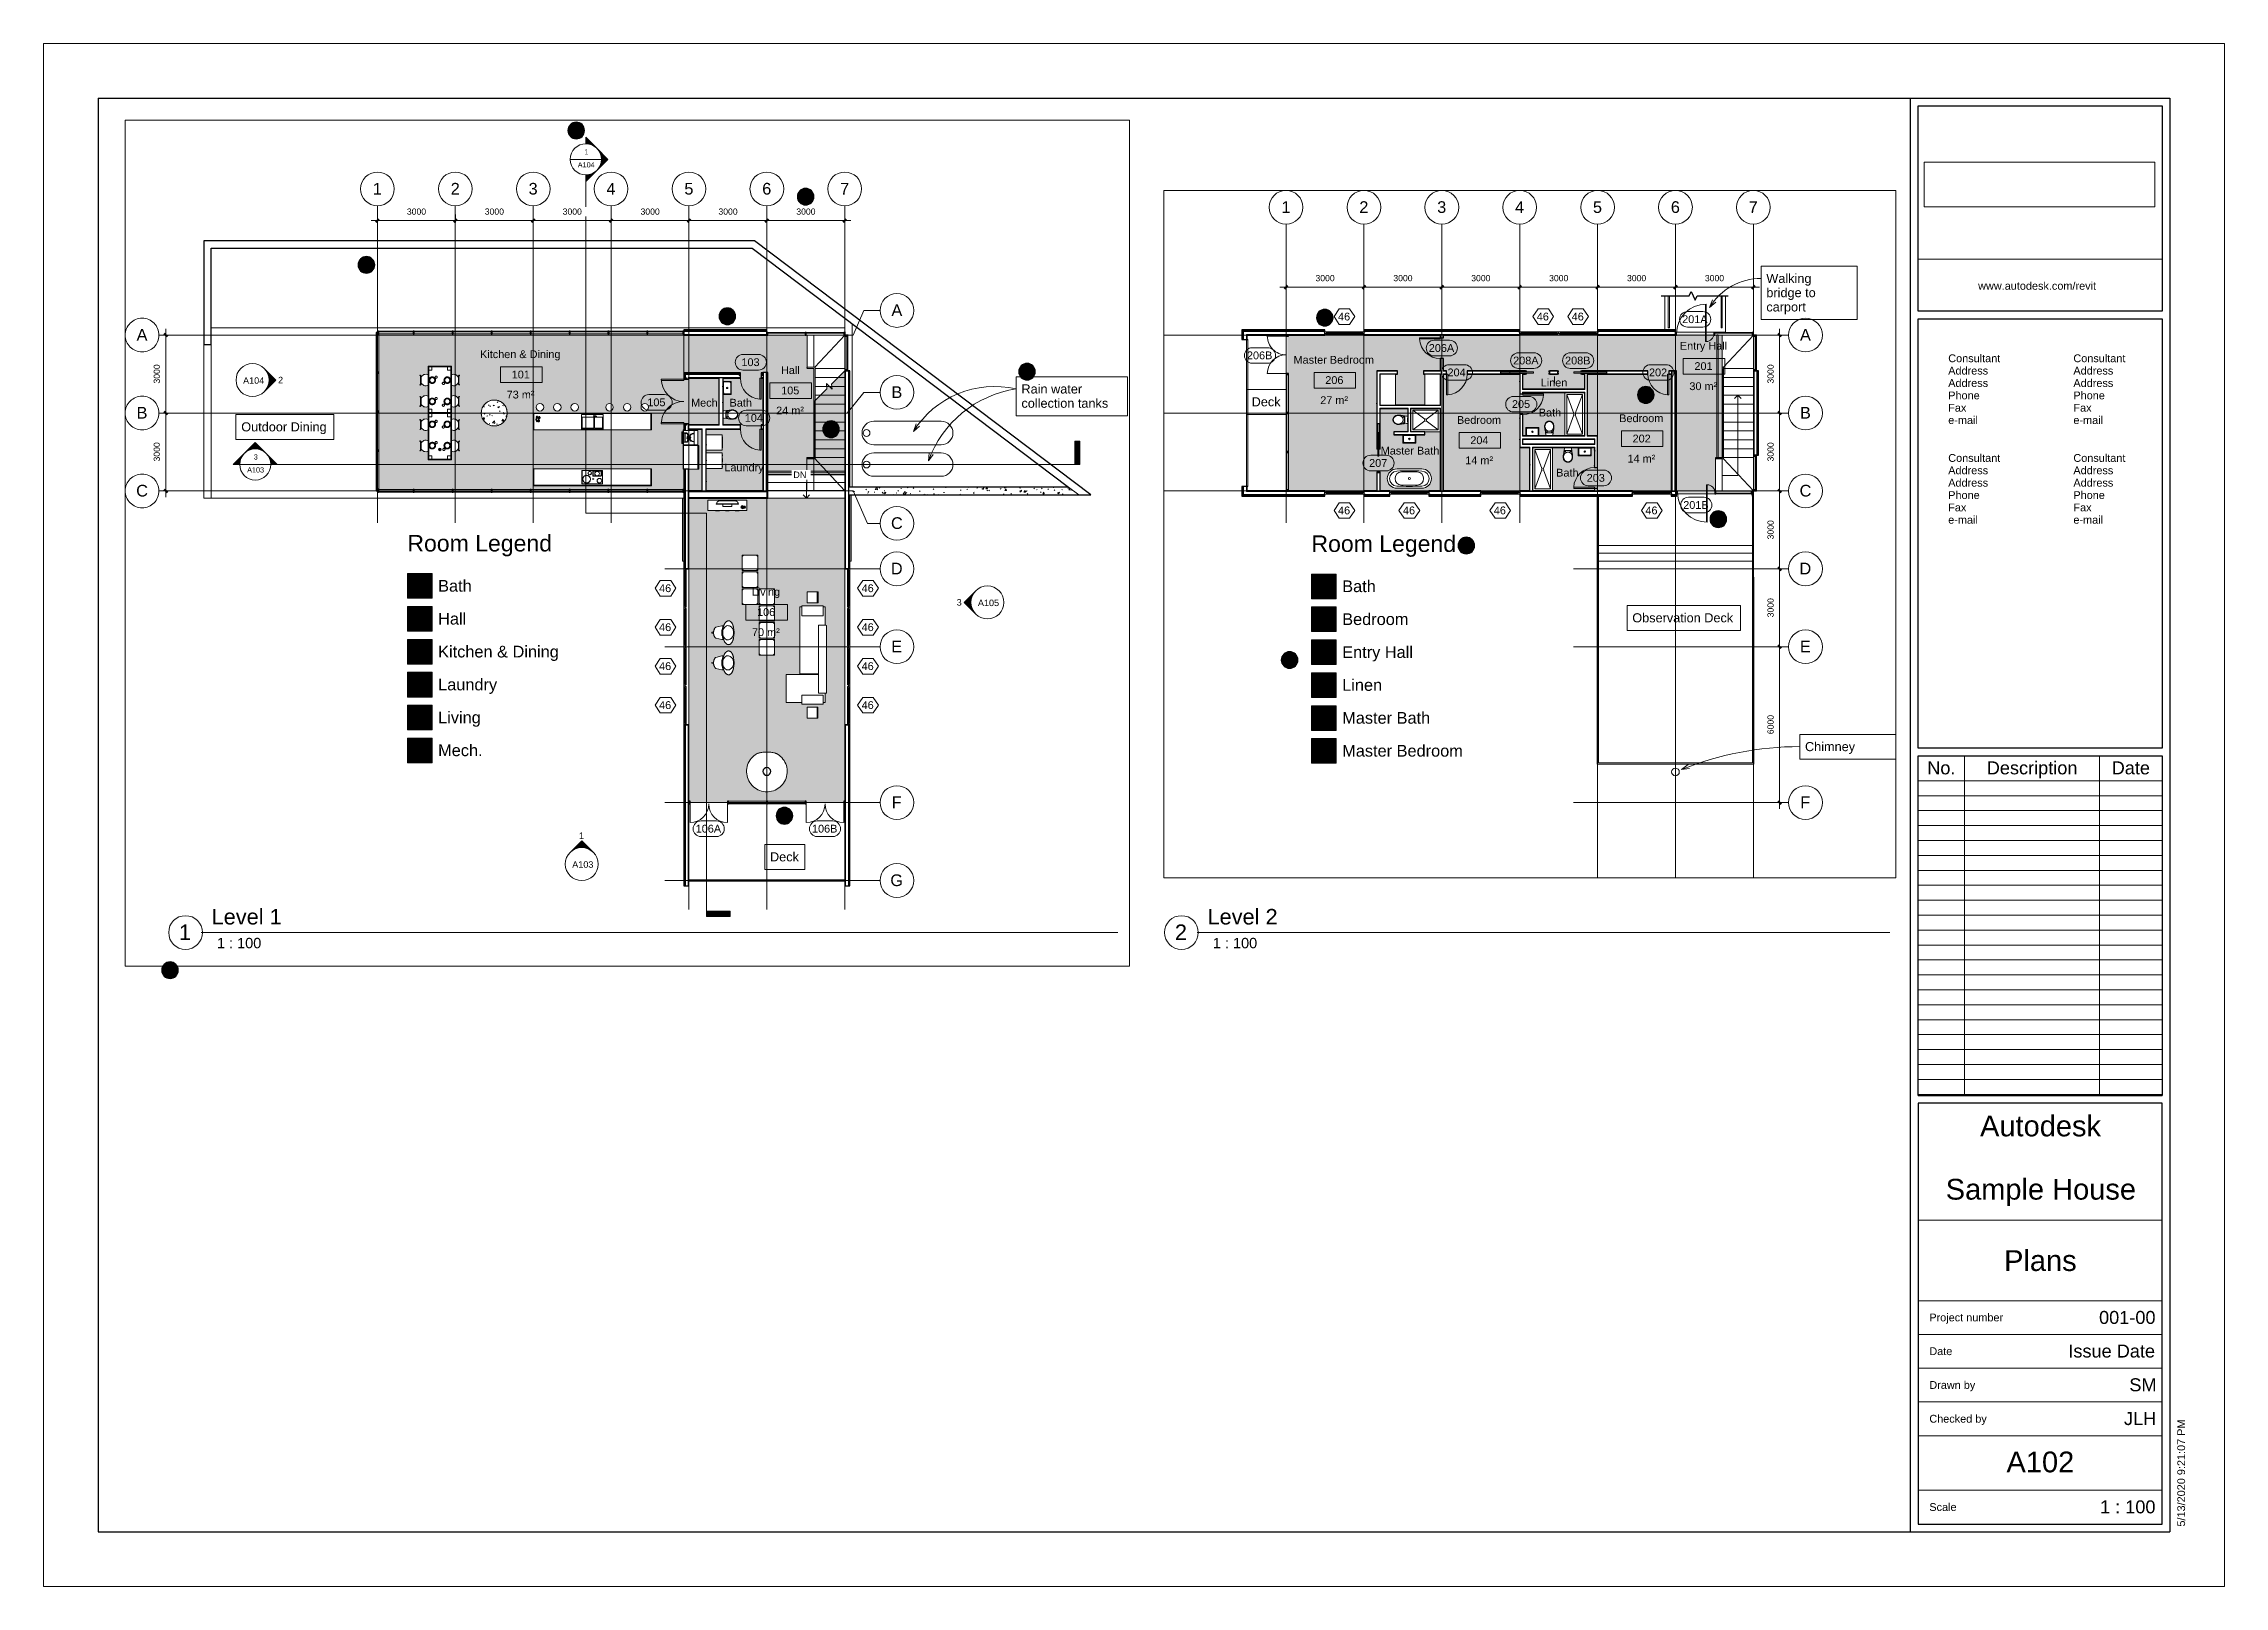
# Paper-space layout 'Layout1' of a CAD drawing. Header units: millimetres. Extents: x 2 to 842, y -1 to 593.
# The model-space entities are those that its viewports show. They can reach past a viewport. Long polylines and large blocks are cut down to what shows.
import ezdxf

# ---------------------------------------------------------------- set-up
doc = ezdxf.new("R2010")
doc.units = ezdxf.units.MM
for name, pattern in [('Dash', [6.35, 3.175, -3.175]), ('Grid Line', [22.225, 12.7, -3.175, 3.175, -3.175]), ('Overhead', [3.96875, 2.38125, -1.5875])]:
    doc.linetypes.add(name, pattern=pattern)
for name, color, linetype, lineweight in [('A-ANNO-DIMS', 211, 'Continuous', 9), ('A-ANNO-DIMS-100', 211, 'Continuous', 9), ('A-ANNO-NOTE', 131, 'Continuous', 9), ('A-AREA', 32, 'Continuous', 9), ('A-AREA-IDEN', 2, 'Continuous', 9), ('A-AREA-PATT', 32, 'Continuous', 9), ('A-DETL-GENF', 92, 'Continuous', 9), ('A-DETL-MEDM', 33, 'Continuous', 25), ('A-DETL-THIN', 151, 'Continuous', 9), ('A-DOOR', 31, 'Continuous', 9), ('A-DOOR-FRAM', 31, 'Continuous', 18), ('A-DOOR-IDEN', 31, 'Continuous', 9), ('A-FLOR', 192, 'Continuous', 9), ('A-FLOR-HRAL', 11, 'Continuous', 9), ('A-FLOR-HRAL-MBND', 5, 'Overhead', 9), ('A-GENM', 13, 'Continuous', 9), ('A-GLAZ', 151, 'Continuous', 9), ('A-GLAZ-CURT', 52, 'Continuous', 9), ('A-GLAZ-CWMG', 51, 'Continuous', 9), ('A-GLAZ-IDEN', 152, 'Continuous', 9), ('A-WALL', 113, 'Continuous', 9), ('A-WALL-PATT', 111, 'Continuous', 25), ('C-BLDG-PADS', 91, 'Continuous', 9), ('G-ANNO-LEGN', 5, 'Continuous', 9), ('G-ANNO-SCHD', 231, 'Continuous', 9), ('G-ANNO-SYMB', 111, 'Continuous', 9), ('G-ANNO-TEXT', 231, 'Continuous', 9), ('G-ANNO-TTLB', 6, 'Continuous', 9), ('G-ANNO-TTLB-MEDM', 33, 'Continuous', 25), ('G-ANNO-TTLB-THIN', 151, 'Continuous', 9), ('I-FURN', 30, 'Continuous', 9), ('I-FURN-PNLS', 30, 'Continuous', 9), ('I-WALL', 2, 'Continuous', 9), ('P-SANR-FIXT', 6, 'Continuous', 9), ('Q-CASE', 31, 'Continuous', 9), ('Q-SPCQ', 91, 'Continuous', 9), ('S-COLS', 52, 'Continuous', 9), ('S-COLS-HDLN', 52, 'Dash', 9), ('S-FNDN', 32, 'Continuous', 9), ('S-GRID', 1, 'Continuous', 9), ('S-GRID-IDEN', 1, 'Continuous', 9), ('S-STRS', 31, 'Continuous', 9), ('S-STRS-ANNO', 31, 'Continuous', 9), ('S-STRS-IDEN', 31, 'Continuous', 9), ('S-STRS-MBND', 31, 'Overhead', 9)]:
    doc.layers.add(name, color=color, linetype=linetype, lineweight=lineweight)
doc.layers.add('G-ANNO-NPLT', color=191, linetype='Continuous', plot=False)
doc.styles.add('Arial', font='arial.ttf', dxfattribs={"height": 250})
doc.styles.add('Arial_1', font='arial.ttf', dxfattribs={"height": 450})
doc.styles.add('Arial_10', font='arial.ttf', dxfattribs={"height": 4})
doc.styles.add('Arial_11', font='arial.ttf', dxfattribs={"height": 6})
doc.styles.add('Arial_2', font='arial.ttf', dxfattribs={"height": 200})
doc.styles.add('Arial_3', font='arial.ttf', dxfattribs={"height": 238.125})
doc.styles.add('Arial_4', font='arial.ttf', dxfattribs={"height": 300})
doc.styles.add('Arial_5', font='arial.ttf', dxfattribs={"height": 350})
doc.styles.add('Arial_6', font='arial.ttf', dxfattribs={"height": 635})
doc.styles.add('Arial_7', font='arial.ttf', dxfattribs={"height": 3})
doc.styles.add('Arial_8', font='arial.ttf', dxfattribs={"height": 5})
doc.styles.add('Arial_9', font='arial.ttf', dxfattribs={"height": 8})
doc.styles.add('Arial_B', font='arialbd.ttf', dxfattribs={"height": 4.464844})
doc.dimstyles.new('Feet___Inches', dxfattribs={"dimscale": 304.8, "dimtxt": 242.94927, "dimasz": 0.390625, "dimexe": 0.78125, "dimexo": 0.520833, "dimgap": 0.520833, "dimtad": 1, "dimdec": 0, "dimzin": 0, "dimdsep": 46, "dimtxsty": 'Arial_3', "dimblk1": 'OBLIQUE', "dimblk2": 'OBLIQUE', "dimsah": 1, "dimcen": 0.09, "dimdle": 0.78125, "dimazin": 0, "dimtfac": 1, "dimtdec": 4, "dimtix": 1, "dimtmove": 0, "dimatfit": 3, "dimfxl": 1, "dimtvp": 1, "dimtfill": 1, "dimtolj": 1, "dimtzin": 0, "dimarcsym": 2})
picture_1 = doc.add_image_def('image1.png', size_in_pixel=(1063, 206))
pattern_1 = [(45, (0, 0), (-106.066, 106.066), [])]
pattern_2 = [(0, (0, 0), (812.8, 203.2), [33.528, -576.072, 33.528, -576.072, -3251.2]), (0, (0, 0), (812.8, 203.2), [-1219.2, 33.528, -1185.672, 33.528, -576.072, -1422.4]), (0, (0, 0), (812.8, 203.2), [-3048, 33.528, -372.872, 33.528, -982.472]), (120, (304.8, 101.6), (-582.3764, 602.3054), [33.528, -576.072, 33.528, -576.072, -3251.2]), (120, (304.8, 101.6), (-582.3764, 602.3054), [-1219.2, 33.528, -1185.672, 33.528, -576.072, -1422.4]), (120, (304.8, 101.6), (-582.3764, 602.3054), [-3048, 33.528, -372.872, 33.528, -982.472]), (240, (406.4, 508), (-230.4236, -805.5054), [33.528, -576.072, 33.528, -576.072, -3251.2]), (240, (406.4, 508), (-230.4236, -805.5054), [-1219.2, 33.528, -1185.672, 33.528, -576.072, -1422.4]), (240, (406.4, 508), (-230.4236, -805.5054), [-3048, 33.528, -372.872, 33.528, -982.472])]
pattern_3 = [(315, (-2833.3, 13096.83), (251.447, 251.447), []), (315, (-2452.3, 13096.83), (251.447, 251.447), [])]
pattern_4 = [(0, (36499.83, 0), (812.8, 203.2), [33.528, -576.072, 33.528, -576.072, -3251.2]), (0, (36499.83, 0), (812.8, 203.2), [-1219.2, 33.528, -1185.672, 33.528, -576.072, -1422.4]), (0, (36499.83, 0), (812.8, 203.2), [-3048, 33.528, -372.872, 33.528, -982.472]), (120, (36804.63, 101.6), (-582.3764, 602.3054), [33.528, -576.072, 33.528, -576.072, -3251.2]), (120, (36804.63, 101.6), (-582.3764, 602.3054), [-1219.2, 33.528, -1185.672, 33.528, -576.072, -1422.4]), (120, (36804.63, 101.6), (-582.3764, 602.3054), [-3048, 33.528, -372.872, 33.528, -982.472]), (240, (36906.23, 508), (-230.4236, -805.5054), [33.528, -576.072, 33.528, -576.072, -3251.2]), (240, (36906.23, 508), (-230.4236, -805.5054), [-1219.2, 33.528, -1185.672, 33.528, -576.072, -1422.4]), (240, (36906.23, 508), (-230.4236, -805.5054), [-3048, 33.528, -372.872, 33.528, -982.472])]
pattern_5 = [(45, (36499.83, 0), (-106.066, 106.066), [])]

psp = doc.layouts.get("Layout1")

# ---------------------------------------------------------------- texts
at = {"layer": 'G-ANNO-SCHD', "char_height": 5, "attachment_point": 2, "line_spacing_factor": 0.941778, "style": 'Arial_8'}
for s, insert, width in [('No.', (733.47, 316.65), 12.9776), ('Description', (768.44, 316.65), 41.6875), ('Date', (806.47, 316.65), 17.6299)]:
    psp.add_mtext(s, dxfattribs=dict(at, insert=insert, width=width))
at = {"layer": 'G-ANNO-TTLB', "attachment_point": 1}
for s, insert, char_height, width, style in [('1', (54.64, 253.85), 6, 5.692, 'Arial_11'), ('Level 1', (67.2, 259.84), 6, 33.1097, 'Arial_11'), ('2', (438.24, 253.85), 6, 5.692, 'Arial_11'), ('Level 2', (450.8, 259.84), 6, 33.1097, 'Arial_11'), (' 1 : 100', (67.71, 248.69), 4, 22.7679, 'Arial_10'), (' 1 : 100', (451.31, 248.69), 4, 22.7679, 'Arial_10'), ('Autodesk', (748.39, 180.27), 8, 56.038, 'Arial_9'), ('Sample House', (735.16, 155.91), 8, 88.1055, 'Arial_9'), ('Plans', (757.65, 128.44), 8, 33.5907, 'Arial_9'), ('001-00', (794.23, 105.05), 5, 26.9367, 'Arial_8'), ('Issue Date', (782.4, 92.11), 5, 41.2869, 'Arial_8'), ('SM', (805.89, 79.11), 5, 12.827, 'Arial_8'), ('JLH', (803.83, 66.11), 5, 15.3122, 'Arial_8'), ('A102', (758.57, 50.9), 8, 31.346, 'Arial_9'), (' 1 : 100', (792.66, 32.11), 5, 28.8607, 'Arial_8')]:
    psp.add_mtext(s, dxfattribs=dict(at, insert=insert, char_height=char_height, width=width, style=style))

msp = doc.modelspace()

# ---------------------------------------------------------------- texts
at = {"layer": 'A-AREA-IDEN', "char_height": 300, "attachment_point": 1, "style": 'Arial_4'}
for s, insert, width in [('Entry Hall', (46731.2, 2535.8), 2220.674), ('Kitchen & Dining', (-986.1, 2212.4), 3816.032), ('Master Bedroom', (31851, 1997.3), 3824.049), ('201', (47292.1, 1754.2), 865.822), ('101', (232.8, 1430.9), 865.822), ('Hall', (10604.1, 1598.2), 881.856), ('206', (33073.4, 1215.8), 865.822), ('Linen', (41371.9, 1119.9), 1266.666), ('30 m²', (47098.2, 981.1), 1330.801), ('73 m²', (38.9, 657.8), 1330.801), ('Mech.', (7141.8, 345.4), 1402.953), ('Bath', (8623.9, 345.4), 1066.244), ('24 m²', (10418.6, 43.5), 1330.801), ('105', (10612.6, 816.6), 865.822), ('27 m²', (32879.5, 442.7), 1330.801), ('Bedroom', (38145.3, -318.7), 2108.438), ('Bath', (41297, -34.1), 1066.244), ('Bedroom', (44395, -253), 2108.438), ('Master Bath', (35207.6, -1501), 2781.856), ('204', (38659.7, -1100.3), 865.822), ('202', (44909.4, -1034.5), 865.822), ('Laundry', (8422.8, -2147.2), 1859.915), ('14 m²', (38465.8, -1873.4), 1330.801), ('Bath', (41966.4, -2348.5), 1066.244), ('14 m²', (44715.5, -1807.7), 1330.801), ('Living', (9478.4, -6935.3), 1354.852), ('106', (9682.3, -7716.9), 865.822), ('70 m²', (9488.4, -8490), 1330.801)]:
    msp.add_mtext(s, dxfattribs=dict(at, insert=insert, width=width))
at = {"layer": 'A-DOOR-IDEN', "char_height": 300, "attachment_point": 1, "style": 'Arial_4'}
for s, insert, width in [('201A', (46819.9, 3559.8), 1210.548), ('103', (9082.6, 1905.3), 865.822), ('206B', (30055.5, 2168.1), 1210.548), ('206A', (37059.9, 2452.3), 1210.548), ('208A', (40309.9, 1970.1), 1210.548), ('208B', (42309.9, 1970.1), 1210.548), ('204', (37781.4, 1512.3), 865.822), ('202', (45541.4, 1512.3), 865.822), ('105', (5457, 360), 865.822), ('205', (40262.4, 292.3), 865.822), ('104', (9210.8, -240), 865.822), ('207', (34762.4, -1974.8), 865.822), ('203', (43142.4, -2547.7), 865.822), ('201B', (46860.9, -3593), 1210.548), ('106A', (7320.1, -16055.8), 1210.548), ('106B', (11800.1, -16055.8), 1210.548)]:
    msp.add_mtext(s, dxfattribs=dict(at, insert=insert, width=width))
at = {"layer": 'A-GLAZ-IDEN', "char_height": 300, "width": 577.215, "attachment_point": 1, "style": 'Arial_4'}
for insert in [(33564.9, 3662.4), (41220.3, 3662.4), (42564.9, 3662.4), (33564.9, -3801.2), (36064.9, -3801.2), (39564.9, -3801.2), (45403.9, -3801.2), (5910.6, -6798.1), (13711.6, -6798.1), (5910.6, -8298.1), (13711.6, -8298.1), (5910.6, -9798.1), (13711.6, -9798.1), (5910.6, -11298.1), (13711.6, -11298.1)]:
    msp.add_mtext('46', dxfattribs=dict(at, insert=insert))
at = {"layer": 'G-ANNO-SYMB', "attachment_point": 1}
for s, insert, char_height, width, style in [('A104', (2777.1, 9455.4), 200, 809.704, 'Arial_2'), ('1', (3032.1, 9954.3), 200, 192.405, 'Arial_2'), ('A104', (-10114.8, 1172.6), 250, 978.059, 'Arial'), ('2', (-8766.8, 1191.7), 250, 232.489, 'Arial'), ('A103', (-9957.3, -2291.6), 200, 809.704, 'Arial_2'), ('3', (-9702.3, -1792.7), 200, 192.405, 'Arial_2'), ('3', (17373.1, -7366.8), 250, 232.489, 'Arial'), ('A105', (18190.7, -7385.9), 250, 978.059, 'Arial'), ('1', (2823.6, -16352.7), 250, 232.489, 'Arial'), ('A103', (2564.5, -17460.7), 250, 978.059, 'Arial')]:
    msp.add_mtext(s, dxfattribs=dict(at, insert=insert, char_height=char_height, width=width, style=style))
at = {"layer": 'G-ANNO-TEXT', "color": 7, "char_height": 350, "attachment_point": 1, "style": 'Arial_5'}
for s, insert, width in [('Walking ', (50061.8, 5156.6), 2356.961), ('bridge to ', (50061.8, 4607.6), 2525.316), ('carport', (50061.8, 4058.6), 1883.966), ('Rain water ', (19867.5, 899.9), 3046.412), ('collection tanks', (19867.5, 350.9), 4152.741), ('Deck', (30236.7, 406.2), 1378.902), ('Outdoor Dining', (-10184, -559.3), 4064.556), ('Observation Deck', (44898.6, -7911.1), 4802.108), ('Chimney', (51550.7, -12870.8), 2381.012), ('Deck', (10182.2, -17115.2), 1378.902)]:
    msp.add_mtext(s, dxfattribs=dict(at, insert=insert, width=width))
at = {"layer": 'S-GRID-IDEN', "char_height": 450, "attachment_point": 1, "style": 'Arial_1'}
for s, insert, width in [('1', (-5116.7, 8659.2), 424.894), ('2', (-2116.7, 8659.2), 424.894), ('3', (883.3, 8659.2), 424.894), ('4', (3883.3, 8659.2), 424.894), ('5', (6883.3, 8659.2), 424.894), ('6', (9883.3, 8659.2), 424.894), ('7', (12883.3, 8659.2), 424.894), ('1', (31383.1, 7952.2), 424.894), ('2', (34383.1, 7952.2), 424.894), ('3', (37383.1, 7952.2), 424.894), ('4', (40383.1, 7952.2), 424.894), ('5', (43383.1, 7952.2), 424.894), ('6', (46383.1, 7952.2), 424.894), ('7', (49383.1, 7952.2), 424.894), ('A', (14858.8, 3982.2), 513.08), ('A', (-14215.3, 3033.4), 513.08), ('A', (51358.6, 3033.4), 513.08), ('B', (-14215.3, 33.4), 513.08), ('B', (14858.8, 827.9), 513.08), ('B', (51358.6, 33.4), 513.08), ('C', (-14231.8, -2966.6), 553.164), ('C', (51342.1, -2966.6), 553.164), ('C', (14842.3, -4216.5), 553.164), ('D', (14837.1, -5966.3), 553.164), ('D', (51336.9, -5966.3), 553.164), ('E', (14853.6, -8966.3), 513.08), ('E', (51353.4, -8966.3), 513.08), ('F', (14870.1, -14966.3), 472.996), ('F', (51369.9, -14966.3), 472.996), ('G', (14817.1, -17966.3), 601.266)]:
    msp.add_mtext(s, dxfattribs=dict(at, insert=insert, width=width))

# ---------------------------------------------------------------- blocks, each defined once
blk = doc.blocks.new('A1 metric - A1 metric-382615-Plans')
at = {"layer": 'G-ANNO-TTLB-MEDM'}
for p, q in [((23.5, 572), (23.5, 20)), ((23.5, 572), (821.5, 572)), ((721.5, 572), (721.5, 20)), ((821.5, 572), (821.5, 20)), ((724.5, 490), (724.5, 569)), ((724.5, 569), (818.5, 569)), ((818.5, 569), (818.5, 490)), ((818.5, 490), (724.5, 490)), ((724.5, 321.76), (724.5, 487)), ((724.5, 487), (818.5, 487)), ((818.5, 487), (818.5, 321.76)), ((818.5, 321.76), (724.5, 321.76)), ((724.5, 188), (724.5, 318.76)), ((724.5, 318.76), (818.5, 318.76)), ((818.5, 318.76), (818.5, 188)), ((724.5, 188), (818.5, 188)), ((818.5, 185), (724.5, 185)), ((724.5, 185), (724.5, 23)), ((818.5, 23), (818.5, 185)), ((23.5, 20), (821.5, 20)), ((724.5, 23), (818.5, 23))]:
    blk.add_line(p, q, dxfattribs=at)
at = {"layer": 'G-ANNO-TTLB-THIN'}
for p, q in [((2.5, 593), (2.5, -1)), ((842.5, 593), (2.5, 593)), ((842.5, -1), (842.5, 593)), ((724.5, 510), (818.5, 510)), ((724.5, 140), (818.5, 140)), ((724.5, 109), (818.5, 109)), ((724.5, 96), (818.5, 96)), ((724.5, 83), (818.5, 83)), ((724.5, 70), (818.5, 70)), ((724.5, 57), (818.5, 57)), ((724.5, 36), (818.5, 36)), ((2.5, -1), (842.5, -1))]:
    blk.add_line(p, q, dxfattribs=at)
at = {"layer": 'G-ANNO-TTLB', "char_height": 3, "attachment_point": 1, "style": 'Arial_7'}
for s, insert, width in [('www.autodesk.com/revit', (747.65, 501.24), 56.3586), ('Consultant', (736.13, 473.35), 24.692), ('Consultant', (784.34, 473.35), 24.692), ('Address', (736.13, 468.59), 18.9198), ('Address', (736.13, 463.83), 18.9198), ('Address', (784.34, 468.59), 18.9198), ('Address', (784.34, 463.83), 18.9198), ('Phone', (736.13, 459.06), 14.9916), ('Fax', (736.13, 454.3), 8.4979), ('Phone', (784.34, 459.06), 14.9916), ('Fax', (784.34, 454.3), 8.4979), ('e-mail', (736.13, 449.54), 14.1097), ('e-mail', (784.34, 449.54), 14.1097), ('Address', (736.13, 430.21), 18.9198), ('Consultant', (736.13, 434.97), 24.692), ('Address', (784.34, 430.21), 18.9198), ('Consultant', (784.34, 434.97), 24.692), ('Address', (736.13, 425.44), 18.9198), ('Phone', (736.13, 420.68), 14.9916), ('Address', (784.34, 425.44), 18.9198), ('Phone', (784.34, 420.68), 14.9916), ('Fax', (736.13, 415.92), 8.4979), ('Fax', (784.34, 415.92), 8.4979), ('e-mail', (736.13, 411.16), 14.1097), ('e-mail', (784.34, 411.16), 14.1097), ('Project number', (728.85, 104.04), 35.1941), ('Date', (728.85, 91.05), 10.903), ('Drawn by', (728.85, 78.04), 21.7257), ('Checked by', (728.85, 65.04), 27.2574), ('Scale', (728.85, 31.05), 12.9072)]:
    blk.add_mtext(s, dxfattribs=dict(at, insert=insert, width=width))
at = {"layer": 'G-ANNO-TTLB'}
image = blk.add_image(picture_1, insert=(726.92, 530.16), size_in_units=(88.77, 17.2), dxfattribs=at)
image.dxf.flags = 7
blk = doc.blocks.new('Viewport - M_View Title-4169-Plans')
at = {"layer": 'G-ANNO-TTLB'}
for start, end in [(360, 180), (180, 0)]:
    blk.add_arc((-6, 0), 6.5, start, end, dxfattribs=at)
blk = doc.blocks.new('Help Button - Select for Help Link-961908-Plans')
at = {"layer": 'A-ANNO-NOTE'}
h = blk.add_hatch(color=256, dxfattribs=at)
edge = h.paths.add_edge_path(flags=0)
edge.add_arc((0, 0), 3.17, 0, 180)
edge.add_arc((0, 0), 3.17, 180, 360)
at = {"layer": 'A-ANNO-NOTE', "lineweight": 25}
for start, end in [(360, 180), (180, 360)]:
    blk.add_arc((0, 0), 3.18, start, end, dxfattribs=at)
at = {"layer": 'A-ANNO-NOTE', "insert": (-1.94, 2.16), "char_height": 4.4648, "width": 4.5696, "attachment_point": 1, "style": 'Arial_B'}
blk.add_mtext('\\fArial|b1|i0|c0|p34|;?', dxfattribs=at)
blk = doc.blocks.new('Sink-Offset-Kohler-Vault-3823_4 - Steel-Stainless-NA-211807-Level 1')
at = {"layer": 'P-SANR-FIXT'}
for p, q in [((419, 0), (-419, 0)), ((-419, 0), (-419, -559)), ((-419, -559), (419, -559)), ((62, -101), (-387, -101)), ((-387, -101), (-387, -527)), ((-387, -527), (62, -527)), ((62, -527), (62, -101)), ((387, -101), (88, -101)), ((88, -101), (88, -527)), ((88, -527), (387, -527)), ((387, -527), (387, -101)), ((419, -559), (419, 0))]:
    blk.add_line(p, q, dxfattribs=at)
blk = doc.blocks.new('Faucet-8inch_Reach-Kohler-Purist-7507 - Chrome-Polished_Chrome-CP-213558-Level 1')
at = {"layer": 'P-SANR-FIXT'}
for p, q in [((8, 19), (17, 19)), ((44, 19), (17, 19)), ((44, 17), (44, 19)), ((44, 17), (44, -17)), ((65, 19), (48, 19)), ((66, 12), (66, 18)), ((77, 6), (72, 6)), ((90, 7), (77, 7)), ((77, 7), (77, 6)), ((90, -7), (90, 7)), ((-10, -23), (-10, -203)), ((17, -19), (10, -19)), ((10, -203), (10, -23)), ((17, -19), (44, -19)), ((44, -19), (44, -17)), ((48, -19), (65, -19)), ((66, -18), (66, -12)), ((72, -6), (77, -6)), ((77, -6), (77, -7)), ((77, -7), (90, -7))]:
    blk.add_line(p, q, dxfattribs=at)
for centre, radius, start, end in [((0, 0), 25.4, 48.59038, 246.08541), ((0, 0), 20.7, 67.31444, 179.85665), ((0, 0), 20.7, 179.85665, 240.14335), ((44, 2), 15.4, 79.43174, 90.37094), ((65, 18), 0.8, 360, 90), ((72, 12), 6.41, 183.18243, 270.77588), ((0, -203), 10.3, 180, 270), ((0, -203), 10.3, 270, 0), ((0, 0), 25, 293.72312, 311.38378), ((44, -3), 13.9, 268.91577, 280.97542), ((65, -18), 0.752, 270, 7.59344), ((72, -12), 6.37, 89.02522, 174.92778)]:
    blk.add_arc(centre, radius, start, end, dxfattribs=at)
for major_axis, start_param, end_param in [((0, 19.5), 4.731512, 6.291065), ((0, 16.3), 4.712389, 6.283185), ((0, 19.5), 3.105087, 4.693266), ((0, 16.3), 3.141593, 4.712389)]:
    blk.add_ellipse((48, 0), major_axis=major_axis, ratio=0.194498, start_param=start_param, end_param=end_param, dxfattribs=at)
for points in [[(48, 19), (48, 19), (48, 19), (48, 19), (47, 18), (47, 18), (47, 17), (47, 17), (47, 17)], [(47, -17), (47, -17), (47, -17), (47, -18), (47, -19), (48, -19), (48, -19), (48, -19), (48, -19)]]:
    blk.add_open_spline(points, degree=3, dxfattribs=at)
blk = doc.blocks.new('M_Concrete-Round-Column with Drop Caps - M_1000-469411-Level 1')
at = {"layer": 'S-COLS-HDLN', "linetype": 'Continuous'}
h = blk.add_hatch(dxfattribs=at)
h.set_pattern_fill('FP_2', color=256, style=0, pattern_type=2)
h.set_pattern_definition([(50, (438.07, 201.6), (728.74, -63.76), [76.2, -838.2]), (355, (438.1, 201.6), (-140.97, 764.23), [60.96, -670.56]), (100.45, (498.8, 196.3), (587.77, 700.47), [64.76, -712.36]), (46.184, (438.1, 404.8), (1084.3, -168.2), [114.3, -1257.3]), (96.64, (528.4, 390.8), (949.6, 989.7), [97.14, -1068.54]), (351.18, (438.1, 404.8), (949.6, 989.7), [91.44, -1005.84]), (21, (539.67, 354), (606.46, -409.06), [76.2, -838.2]), (326, (539.7, 354), (247.2, 736.75), [60.96, -670.56]), (71.45, (590.2, 319.9), (853.67, 327.7), [64.76, -712.36]), (37.5, (438.07, 201.6), (12.355, 338.22), [33.53, -628.904, 33.53, -647.19, -673.1]), (37.5, (438.07, 201.6), (12.355, 338.22), [-1343.15, 33.53, -639.57]), (7.5, (438.07, 201.6), (267.28, 400.72), [33.53, -354.584, 33.53, -613.664, -256.54]), (7.5, (438.07, 201.6), (267.28, 400.72), [-1035.3, 33.53, -223.01]), (327.5, (211.5, 201.6), (542.36, -22.915), [33.53, -220.47, 33.53, -758.95, -1051.56]), (327.5, (211.5, 201.6), (542.36, -22.915), [-1046.48, 33.53, -1018.03]), (317.5, (109.9, 201.6), (592.52, 101.7), [33.53, -296.67, 33.53, -492.76, -746.76]), (317.5, (109.9, 201.6), (592.52, 101.7), [-856.49, 33.53, -713.23])])
h.paths.add_polyline_path([(0, -500), (78, -494), (155, -476), (227, -446), (294, -405), (354, -354), (405, -294), (446, -227), (476, -155), (494, -78), (500, 0), (494, 78), (476, 155), (446, 227), (405, 294), (354, 354), (294, 405), (227, 446), (155, 476), (78, 494), (0, 500), (-78, 494), (-155, 476), (-227, 446), (-294, 405), (-354, 354), (-405, 294), (-446, 227), (-476, 155), (-494, 78), (-500, 0), (-494, -78), (-476, -155), (-446, -227), (-405, -294), (-354, -354), (-294, -405), (-227, -446), (-155, -476), (-78, -494)], flags=0)
at = {"layer": 'S-COLS'}
for start, end in [(360, 180), (180, 360)]:
    blk.add_arc((0, 0), 500, start, end, dxfattribs=at)
at = {"layer": 'S-COLS-HDLN'}
blk.add_circle((0, 0), 500, dxfattribs=at)
blk = doc.blocks.new('Single-Flush - 800 x 2100-490150-Level 1')
at = {"layer": 'A-DOOR', "lineweight": 18}
for p, q in [((350, -101), (350, -901)), ((400, -101), (350, -101)), ((400, -101), (400, -901)), ((400, -901), (350, -901))]:
    blk.add_line(p, q, dxfattribs=at)
at = {"layer": 'A-DOOR'}
blk.add_arc((400, -101), 802, 180, 266.42425, dxfattribs=at)
blk = doc.blocks.new('System Panel - Glazed-978909-Level 1')
at = {"layer": 'A-GLAZ-CURT', "lineweight": 18}
for p, q in [((720, 44.45), (-720, 44.45)), ((-720, 44.45), (-720, 19.05)), ((-720, 19.05), (720, 19.05)), ((720, 19.05), (720, 44.45))]:
    blk.add_line(p, q, dxfattribs=at)
blk = doc.blocks.new('Rectangular Mullion - 64 x 128 rectangular-462991-Level 1')
at = {"layer": 'A-GLAZ-CWMG'}
for p, q in [((11542, 2898), (10102, 2898)), ((11542, 2798), (10102, 2798))]:
    blk.add_line(p, q, dxfattribs=at)
blk = doc.blocks.new('Rectangular Mullion - 64 x 128 rectangular-459666-Level 1')
at = {"layer": 'A-GLAZ-CWMG', "lineweight": 25}
for p, q in [((-40, 50), (0, 50)), ((-40, -50), (-40, 50)), ((0, -50), (-40, -50))]:
    blk.add_line(p, q, dxfattribs=at)
blk = doc.blocks.new('Rectangular Mullion - 64 x 128 rectangular-978912-Level 1')
at = {"layer": 'A-GLAZ-CWMG', "lineweight": 25}
for p, q in [((0, 50), (-40, 50)), ((-40, 50), (-40, -50)), ((0, -50), (0, 50)), ((-40, -50), (0, -50))]:
    blk.add_line(p, q, dxfattribs=at)
blk = doc.blocks.new('System Panel - Glazed-1073509-Level 1')
at = {"layer": 'A-GLAZ-CURT', "lineweight": 18}
for p, q in [((720, 44.45), (-720, 44.45)), ((-720, 44.45), (-720, 19.05)), ((-720, 19.05), (720, 19.05)), ((720, 19.05), (720, 44.45))]:
    blk.add_line(p, q, dxfattribs=at)
blk = doc.blocks.new('Rectangular Mullion - 64 x 128 rectangular-V1-Level 1')
at = {"layer": 'A-GLAZ-CWMG'}
for p, q in [((13022, 2898), (11582, 2898)), ((11613, 2798), (11582, 2798))]:
    blk.add_line(p, q, dxfattribs=at)
blk = doc.blocks.new('Rectangular Mullion - 64 x 128 rectangular-462995-Level 1')
at = {"layer": 'A-GLAZ-CWMG', "lineweight": 25}
for p, q in [((-20, 50), (20, 50)), ((-20, -50), (-20, 50)), ((20, 50), (20, -50)), ((20, -50), (-20, -50))]:
    blk.add_line(p, q, dxfattribs=at)
blk = doc.blocks.new('Single-Flush - 800 x 2100-425293-Level 1')
at = {"layer": 'A-DOOR', "lineweight": 18}
for p, q in [((350, -83), (350, -883)), ((400, -83), (350, -83)), ((400, -83), (400, -883)), ((400, -883), (350, -883))]:
    blk.add_line(p, q, dxfattribs=at)
at = {"layer": 'A-DOOR'}
blk.add_arc((400, -83), 802, 180, 266.42425, dxfattribs=at)
blk = doc.blocks.new('Top Rail Type - Top Rail_Internal_-566601-Level 1')
at = {"layer": 'A-FLOR-HRAL'}
for p, q in [((7062, -18177), (13062, -18177)), ((13062, -18227), (7062, -18227))]:
    blk.add_line(p, q, dxfattribs=at)
blk = doc.blocks.new('Top Rail Type - Top Rail_Internal_-V2-Level 1')
at = {"layer": 'A-FLOR-HRAL'}
for p, q in [((7062, -18177), (13062, -18177)), ((7062, -18227), (13062, -18227))]:
    blk.add_line(p, q, dxfattribs=at)
blk = doc.blocks.new('Railing - 25mm-490134-Level 1')
at = {"layer": 'A-FLOR-HRAL', "lineweight": 18}
for p, q in [((12.5, 12.5), (-12.5, 12.5)), ((-12.5, 12.5), (-12.5, 0)), ((12.5, 0), (12.5, 12.5))]:
    blk.add_line(p, q, dxfattribs=at)
blk = doc.blocks.new('Railing - Railing-665712-Level 1')
at = {"layer": 'A-FLOR-HRAL-MBND'}
for p, q in [((11891, 249), (11891, -1945)), ((11891, 249), (11891, -1945)), ((11891, 249), (11891, -1945)), ((11891, 249), (11891, -1945)), ((11891, 249), (11891, -1945)), ((11891, 249), (11891, -1945)), ((11891, 249), (11891, -1945)), ((11891, 249), (11891, -1945)), ((11894, 252), (11894, -1948)), ((11894, 252), (11894, -1948)), ((11894, 252), (11894, -1948)), ((11894, 252), (11894, -1948)), ((11894, 252), (11894, -1948)), ((11894, 252), (11894, -1948)), ((11894, 252), (11894, -1948)), ((11894, 252), (11894, -1948)), ((11603, -1948), (11603, -1945)), ((11891, -1945), (11603, -1945)), ((11603, -1948), (11603, -1945)), ((11891, -1945), (11603, -1945)), ((11603, -1948), (11603, -1945)), ((11891, -1945), (11603, -1945)), ((11603, -1948), (11603, -1945)), ((11891, -1945), (11603, -1945)), ((11603, -1948), (11603, -1945)), ((11891, -1945), (11603, -1945)), ((11603, -1948), (11603, -1945)), ((11891, -1945), (11603, -1945)), ((11603, -1948), (11603, -1945)), ((11891, -1945), (11603, -1945)), ((11603, -1948), (11603, -1945)), ((11891, -1945), (11603, -1945)), ((11894, -1948), (11603, -1948)), ((11894, -1948), (11603, -1948)), ((11894, -1948), (11603, -1948)), ((11894, -1948), (11603, -1948)), ((11894, -1948), (11603, -1948)), ((11894, -1948), (11603, -1948)), ((11894, -1948), (11603, -1948)), ((11894, -1948), (11603, -1948))]:
    blk.add_line(p, q, dxfattribs=at)
at = {"rotation": 90}
blk.add_blockref('Railing - 25mm-490134-Level 1', (11613, 1534), dxfattribs=at)
blk = doc.blocks.new('Top Rail Type - Top Rail_Internal_-665843-Level 1')
at = {"layer": 'A-FLOR-HRAL'}
for p, q in [((11613, 1559), (11613, 1509)), ((11613, 1559), (11793, 1559)), ((11613, 1509), (11793, 1509)), ((11793, 1559), (11918, 1559)), ((11793, 1509), (11868, 1509)), ((11868, 1509), (11868, 1434)), ((11868, 1434), (11868, 225)), ((11918, 1559), (11918, 1434)), ((11918, 1434), (11918, 275)), ((11868, 225), (11918, 275))]:
    blk.add_line(p, q, dxfattribs=at)
at = {"layer": 'A-FLOR-HRAL', "linetype": 'Overhead'}
for p, q in [((11868, 225), (11868, -1921)), ((11918, 275), (11918, -1971)), ((11603, -1971), (11603, -1921)), ((11793, -1921), (11603, -1921)), ((11793, -1971), (11603, -1971)), ((11868, -1921), (11793, -1921)), ((11918, -1971), (11793, -1971))]:
    blk.add_line(p, q, dxfattribs=at)
blk = doc.blocks.new('FP_3-Level 1')
at = {"layer": 'A-GENM'}
blk.add_line((-208, -308), (-208, -318), dxfattribs=at)
blk = doc.blocks.new('FP_4-Level 1')
at = {"layer": 'A-GENM'}
blk.add_line((208, -318), (208, -308), dxfattribs=at)
blk = doc.blocks.new('Miele Washing Machine W 5820 WPS - Miele Washing Machine W 5820 WPS-674355-Level 1')
at = {"layer": 'A-GENM'}
for p, q in [((-298, 302), (-298, -308)), ((298, -308), (298, 302)), ((-298, -308), (298, -308)), ((-276, -308), (-276, -309)), ((-270, -309), (-276, -309)), ((-270, -308), (-270, -309)), ((-270, -308), (-270, -309)), ((-268, -309), (-270, -309)), ((-268, -308), (-268, -309)), ((-266, -309), (-268, -309)), ((-267, -308), (-267, -309)), ((-266, -309), (-267, -309)), ((-266, -308), (-266, -309)), ((-266, -308), (-266, -309)), ((-261, -309), (-266, -309)), ((-261, -308), (-261, -309)), ((-260, -308), (-260, -309)), ((-254, -309), (-260, -309)), ((-258, -308), (-258, -309)), ((-255, -309), (-258, -309)), ((-257, -309), (-257, -308)), ((-255, -308), (-255, -309)), ((-254, -309), (-255, -309)), ((-254, -309), (-254, -308)), ((-254, -308), (-254, -309)), ((-253, -309), (-254, -309)), ((-253, -308), (-253, -309)), ((-253, -308), (-253, -309)), ((-253, -308), (-253, -309)), ((-253, -309), (-250, -309)), ((-250, -308), (-250, -309)), ((-250, -309), (-243, -309)), ((-249, -308), (-249, -309)), ((-249, -308), (-249, -309)), ((-247, -309), (-249, -309)), ((-249, -309), (-247, -309)), ((-248, -309), (-249, -309)), ((-248, -308), (-248, -309)), ((-246, -309), (-248, -309)), ((-247, -309), (-247, -308)), ((-246, -308), (-246, -309)), ((-243, -309), (-246, -309)), ((-243, -309), (-243, -308)), ((-243, -309), (-243, -308)), ((-243, -308), (-243, -309)), ((-242, -308), (-242, -309)), ((-236, -309), (-242, -309)), ((-236, -308), (-236, -309)), ((-235, -309), (-236, -309)), ((-235, -308), (-235, -309)), ((-234, -308), (-234, -309)), ((-234, -308), (-234, -309)), ((-234, -309), (-232, -309)), ((-232, -308), (-232, -309)), ((-232, -309), (-225, -309)), ((-230, -308), (-230, -309)), ((-230, -308), (-230, -309)), ((-229, -309), (-230, -309)), ((-230, -309), (-229, -309)), ((-229, -309), (-230, -309)), ((-229, -309), (-229, -308)), ((-229, -308), (-229, -309)), ((-227, -309), (-229, -309)), ((-227, -308), (-227, -309)), ((-225, -309), (-227, -309)), ((-225, -309), (-225, -308)), ((-225, -309), (-225, -308)), ((-225, -308), (-225, -309)), ((-214, -318), (-214, -328)), ((0, -318), (-212, -318)), ((-212, -328), (0, -328)), ((-97, -308), (-97, -309)), ((-97, -308), (-97, -309)), ((-97, -308), (-97, -309)), ((-97, -308), (-97, -309)), ((-94, -309), (-94, -309)), ((-94, -309), (-94, -309)), ((-94, -309), (-94, -309)), ((-79, -309), (-94, -309)), ((-94, -309), (-94, -309)), ((-79, -309), (-79, -309)), ((-79, -309), (-79, -309)), ((-79, -309), (-79, -309)), ((-79, -309), (-79, -309)), ((-77, -309), (-77, -308)), ((-77, -309), (-77, -308)), ((-77, -309), (-77, -308)), ((-77, -309), (-77, -308)), ((-58, -308), (-58, -309)), ((-52, -308), (-52, -309)), ((-34, -309), (-49, -309)), ((-49, -309), (-49, -309)), ((50, -309), (-46, -309)), ((-46, -309), (-46, -309)), ((-34, -309), (-34, -309)), ((6, -309), (-9, -309)), ((-9, -309), (-9, -309)), ((212, -318), (0, -318)), ((0, -328), (212, -328)), ((6, -309), (6, -309)), ((46, -309), (31, -309)), ((31, -309), (31, -309)), ((40, -308), (40, -309)), ((46, -309), (46, -309)), ((50, -309), (50, -309)), ((51, -309), (51, -309)), ((51, -309), (51, -309)), ((62, -309), (62, -308)), ((63, -309), (63, -308)), ((144, -308), (144, -312)), ((164, -312), (145, -312)), ((184, -312), (164, -312)), ((184, -312), (184, -308)), ((214, -328), (214, -318)), ((243, -308), (243, -309)), ((243, -308), (243, -309)), ((261, -309), (246, -309)), ((246, -309), (246, -309)), ((246, -309), (246, -309)), ((261, -309), (261, -309)), ((261, -309), (261, -309)), ((263, -309), (263, -308)), ((263, -309), (263, -308))]:
    blk.add_line(p, q, dxfattribs=at)
at = {"layer": 'A-GENM', "flags": 128}
for points in [[(-243, -309), (-243, -309), (-244, -309), (-244, -309), (-245, -309), (-246, -309), (-247, -309), (-248, -309), (-249, -309), (-250, -309), (-251, -309), (-252, -309), (-252, -309), (-253, -309), (-253, -309)], [(-225, -309), (-225, -309), (-225, -309), (-226, -309), (-227, -309), (-228, -309), (-229, -309), (-230, -309), (-231, -309), (-232, -309), (-233, -309), (-233, -309), (-234, -309), (-234, -309), (-234, -309)]]:
    blk.add_lwpolyline(points, dxfattribs=at)
at = {"layer": 'A-GENM'}
for name in ['FP_3-Level 1', 'FP_4-Level 1']:
    blk.add_blockref(name, (0, 0), dxfattribs=at)
blk = doc.blocks.new('Miele Tumble Dryer T 7944 C - Miele Tumble Dryer T 7944 C-677680-Level 1')
at = {"layer": 'Q-SPCQ'}
for p, q in [((-298, 302), (-298, -317)), ((298, -317), (298, 302)), ((-298, -317), (298, -317)), ((-278, -317), (-278, -319)), ((-68, -319), (-278, -319)), ((-249, -321), (-243, -321)), ((-249, -321), (-249, -323)), ((-243, -323), (-249, -323)), ((-243, -321), (-241, -321)), ((-243, -321), (-243, -323)), ((-241, -323), (-243, -323)), ((-241, -321), (-238, -321)), ((-241, -321), (-241, -323)), ((-238, -323), (-241, -323)), ((-238, -321), (-233, -321)), ((-238, -321), (-238, -323)), ((-233, -323), (-238, -323)), ((-233, -321), (-233, -323)), ((-232, -321), (-230, -321)), ((-232, -321), (-232, -323)), ((-230, -323), (-232, -323)), ((-230, -321), (-228, -321)), ((-230, -321), (-230, -323)), ((-228, -323), (-230, -323)), ((-228, -321), (-227, -321)), ((-228, -321), (-228, -323)), ((-227, -323), (-228, -323)), ((-227, -321), (-226, -321)), ((-227, -323), (-227, -321)), ((-227, -321), (-227, -323)), ((-226, -323), (-227, -323)), ((-226, -321), (-226, -323)), ((-225, -321), (-225, -323)), ((-223, -321), (-225, -321)), ((-225, -321), (-225, -323)), ((-225, -323), (-223, -323)), ((-219, -321), (-223, -321)), ((-223, -321), (-223, -323)), ((-223, -323), (-219, -323)), ((-220, -321), (-221, -321)), ((-221, -321), (-220, -321)), ((-221, -321), (-220, -321)), ((-221, -321), (-221, -323)), ((-221, -321), (-221, -323)), ((-220, -323), (-221, -323)), ((-221, -323), (-220, -323)), ((-220, -323), (-221, -323)), ((-220, -321), (-218, -321)), ((-220, -323), (-220, -321)), ((-220, -321), (-220, -323)), ((-218, -323), (-220, -323)), ((-218, -321), (-216, -321)), ((-218, -321), (-218, -323)), ((-216, -323), (-218, -323)), ((-216, -323), (-216, -321)), ((-216, -323), (-216, -321)), ((-216, -321), (-216, -323)), ((-215, -321), (-209, -321)), ((-215, -321), (-215, -323)), ((-209, -323), (-215, -323)), ((-209, -321), (-208, -321)), ((-209, -321), (-209, -323)), ((-208, -323), (-209, -323)), ((-208, -321), (-208, -323)), ((-207, -321), (-207, -323)), ((-205, -321), (-207, -321)), ((-207, -321), (-207, -323)), ((-207, -323), (-205, -323)), ((-201, -321), (-205, -321)), ((-205, -321), (-205, -323)), ((-205, -323), (-201, -323)), ((-202, -321), (-203, -321)), ((-203, -321), (-202, -321)), ((-203, -321), (-202, -321)), ((-203, -321), (-203, -323)), ((-203, -321), (-203, -323)), ((-202, -323), (-203, -323)), ((-203, -323), (-202, -323)), ((-202, -323), (-203, -323)), ((-202, -321), (-200, -321)), ((-202, -323), (-202, -321)), ((-202, -321), (-202, -323)), ((-200, -323), (-202, -323)), ((-200, -321), (-198, -321)), ((-200, -321), (-200, -323)), ((-198, -323), (-200, -323)), ((-198, -321), (-198, -323)), ((-197, -323), (-197, -321)), ((-197, -323), (-197, -321)), ((-68, -317), (-68, -319)), ((-66, -317), (-66, -319)), ((278, -319), (-66, -319)), ((-50, -319), (-50, -321)), ((-33, -321), (-45, -321)), ((67, -321), (-33, -321)), ((79, -321), (67, -321)), ((84, -321), (84, -319)), ((191, -319), (191, -326)), ((191, -326), (191, -326)), ((231, -326), (191, -326)), ((230, -326), (231, -326)), ((231, -326), (231, -319)), ((278, -319), (278, -317))]:
    blk.add_line(p, q, dxfattribs=at)
at = {"layer": 'Q-SPCQ', "flags": 128}
for points in [[(-225, -321), (-225, -321), (-225, -321), (-224, -321), (-224, -321), (-223, -321), (-222, -321), (-221, -321), (-220, -321), (-219, -321), (-218, -321), (-217, -321), (-216, -321), (-216, -321), (-216, -321)], [(-216, -323), (-216, -323), (-216, -323), (-217, -323), (-218, -323), (-219, -323), (-220, -323), (-221, -323), (-222, -323), (-223, -323), (-224, -323), (-224, -323), (-225, -323), (-225, -323), (-225, -323)], [(-207, -321), (-207, -321), (-207, -321), (-206, -321), (-205, -321), (-204, -321), (-203, -321), (-202, -321), (-201, -321), (-200, -321), (-199, -321), (-199, -321), (-198, -321), (-198, -321), (-197, -321)], [(-197, -323), (-198, -323), (-198, -323), (-199, -323), (-199, -323), (-200, -323), (-201, -323), (-202, -323), (-203, -323), (-204, -323), (-205, -323), (-206, -323), (-207, -323), (-207, -323), (-207, -323)]]:
    blk.add_lwpolyline(points, dxfattribs=at)
blk = doc.blocks.new('Miele Induction Cooktop KM 6350 LPT - Miele Induction Cooktop 6350 LPT-680524-Level 1')
at = {"layer": 'A-GENM'}
for p, q in [((-397, 253), (-397, -253)), ((-394, -250), (-394, 250)), ((393, 257), (-393, 257)), ((-390, 254), (390, 254)), ((24, 222), (24, 52)), ((24, 52), (24, 222)), ((29, 222), (29, 52)), ((29, 52), (29, 222)), ((340, 232), (34, 232)), ((34, 232), (340, 232)), ((187, 227), (34, 227)), ((34, 227), (340, 227)), ((34, 47), (187, 47)), ((340, 47), (34, 47)), ((34, 42), (340, 42)), ((340, 42), (34, 42)), ((340, 227), (187, 227)), ((187, 47), (340, 47)), ((345, 52), (345, 222)), ((345, 222), (345, 52)), ((350, 52), (350, 222)), ((350, 222), (350, 52)), ((394, 250), (394, -250)), ((397, -253), (397, 253)), ((-393, -257), (393, -257)), ((390, -254), (-390, -254)), ((15, -68), (9, -68)), ((9, -68), (9, -69)), ((9, -69), (10, -69)), ((10, -75), (9, -75)), ((9, -75), (9, -77)), ((9, -77), (12, -77)), ((10, -69), (10, -75)), ((11, -75), (11, -72)), ((11, -72), (15, -77)), ((12, -75), (11, -75)), ((12, -77), (12, -75)), ((17, -71), (15, -68)), ((15, -77), (19, -71)), ((19, -68), (17, -71)), ((19, -75), (18, -75)), ((18, -75), (18, -77)), ((18, -77), (24, -77)), ((24, -68), (19, -68)), ((19, -71), (19, -75)), ((23, -75), (23, -69)), ((23, -69), (24, -69)), ((24, -75), (23, -75)), ((24, -69), (24, -68)), ((24, -77), (24, -75)), ((31, -70), (25, -70)), ((25, -70), (25, -72)), ((25, -72), (26, -72)), ((26, -75), (25, -75)), ((25, -75), (25, -77)), ((25, -77), (32, -77)), ((26, -72), (26, -75)), ((30, -67), (27, -69)), ((27, -69), (28, -70)), ((28, -70), (31, -69)), ((31, -69), (30, -67)), ((31, -75), (31, -70)), ((32, -75), (31, -75)), ((32, -77), (32, -75)), ((36, -73), (36, -72)), ((38, -73), (36, -73)), ((36, -75), (36, -74)), ((36, -74), (42, -74)), ((38, -72), (38, -73)), ((42, -75), (39, -75)), ((49, -68), (43, -68)), ((43, -68), (43, -69)), ((43, -69), (44, -69)), ((44, -75), (43, -75)), ((43, -75), (43, -77)), ((43, -77), (50, -77)), ((44, -69), (44, -75)), ((49, -75), (49, -68)), ((50, -75), (49, -75)), ((50, -77), (50, -75)), ((55, -73), (55, -72)), ((56, -73), (55, -73)), ((55, -75), (55, -74)), ((55, -74), (60, -74)), ((56, -72), (56, -73)), ((60, -75), (57, -75))]:
    blk.add_line(p, q, dxfattribs=at)
at = {"layer": 'A-GENM', "flags": 128}
for points in [[(42, -74), (42, -73), (41, -72), (41, -71), (40, -71), (39, -70), (38, -70), (37, -70), (36, -70), (35, -70), (34, -71), (33, -71), (33, -72), (32, -73), (32, -74)], [(60, -74), (60, -73), (60, -72), (59, -71), (58, -71), (57, -70), (56, -70), (55, -70), (54, -70), (53, -70), (52, -71), (52, -71), (51, -72), (51, -73), (51, -74)]]:
    blk.add_lwpolyline(points, dxfattribs=at)
at = {"layer": 'A-GENM'}
for centre, radius, start, end in [((-393, 253), 4, 90, 180), ((-393, 253), 4, 90, 180), ((-390, 250), 4, 90, 180), ((-217, -77), 150, 360, 180), ((-217, -77), 150, 0, 180), ((-218, -77), 145, 360, 180), ((-217, -77), 145, 0, 180), ((-97, 156), 70.5, 360, 180), ((-97, 157), 70, 0, 180), ((-97, 157), 70, 180, 0), ((-97, 156), 70.5, 180, 360), ((-97, 156), 65, 0, 180), ((-97, 156), 65, 360, 180), ((-97, 156), 65, 180, 0), ((-97, 156), 65, 180, 360), ((34, 222), 10, 90, 180), ((34, 222), 10, 90, 180), ((34, 52), 10, 180, 270), ((34, 52), 10, 180, 270), ((34, 222), 5, 90, 180), ((34, 222), 5, 90, 180), ((34, 52), 5, 180, 270), ((34, 52), 5, 180, 270), ((187, 137), 90.2, 90, 180), ((187, 137), 90.2, 360, 180), ((187, 137), 90.2, 180, 270), ((187, 137), 90.2, 180, 360), ((187, 137), 85, 0, 180), ((187, 137), 85, 360, 180), ((187, 137), 85, 180, 0), ((187, 137), 85, 180, 360), ((187, 137), 90.2, 0, 90), ((187, 137), 90.2, 270, 0), ((340, 222), 10, 0, 90), ((340, 222), 10, 0, 90), ((340, 222), 5, 360, 90), ((340, 222), 5, 0, 90), ((340, 52), 5, 270, 360), ((340, 52), 10, 270, 360), ((340, 52), 5, 270, 0), ((340, 52), 10, 270, 0), ((390, 250), 4, 0, 90), ((393, 253), 4, 360, 90), ((393, 253), 4, 360, 90), ((-393, -253), 4, 180, 270), ((-393, -253), 4, 180, 270), ((-390, -250), 4, 180, 270), ((-217, -77), 150, 180, 360), ((-217, -77), 150, 180, 0), ((-218, -77), 145, 180, 360), ((-217, -77), 145, 180, 0), ((35, -74), 3.14, 185.05678, 256.90124), ((37, -71), 5.87, 248.00668, 323.99332), ((37, -72), 0.706, 0, 180), ((37, -75), 0.922, 180, 270), ((38, -74), 1.72, 257.18876, 335.34679), ((54, -74), 3.14, 185.05678, 256.90124), ((55, -71), 5.87, 248.00668, 323.99332), ((55, -72), 0.706, 0, 180), ((56, -74), 1.72, 257.18876, 335.34679), ((55, -75), 0.922, 180, 270), ((277, -137), 90.4, 360, 180), ((277, -137), 90, 0, 180), ((277, -137), 90.4, 180, 360), ((277, -137), 90, 180, 0), ((277, -137), 85, 0, 180), ((277, -137), 85, 360, 180), ((277, -137), 85, 180, 0), ((277, -137), 85, 180, 360), ((390, -250), 4, 270, 0), ((393, -253), 4, 270, 360), ((393, -253), 4, 270, 360)]:
    blk.add_arc(centre, radius, start, end, dxfattribs=at)
blk = doc.blocks.new('Miele MasterCool KF 1911 Vi - Miele Fridge_Freezer KF 1911 Vi-684776-Level 1')
at = {"layer": 'Q-SPCQ'}
for p, q in [((451, 296), (-451, 296)), ((-451, 296), (-451, 267)), ((451, 267), (-451, 267)), ((-451, 267), (-451, 248)), ((-451, 248), (451, 248)), ((-451, 248), (451, 248)), ((-451, -296), (-451, 248)), ((451, 267), (451, 296)), ((451, 248), (451, 267)), ((451, 248), (451, -296)), ((-451, -316), (-451, -296)), ((451, -296), (-451, -296)), ((451, -316), (-451, -316)), ((-375, -296), (-375, -297)), ((-370, -297), (-375, -297)), ((-370, -296), (-370, -297)), ((-367, -297), (-370, -297)), ((-369, -296), (-369, -297)), ((-367, -296), (-367, -297)), ((-365, -297), (-367, -297)), ((-366, -296), (-366, -297)), ((-365, -297), (-366, -297)), ((-365, -296), (-365, -297)), ((-365, -296), (-365, -297)), ((-360, -297), (-365, -297)), ((-360, -296), (-360, -297)), ((-359, -296), (-359, -297)), ((-353, -297), (-359, -297)), ((-357, -296), (-357, -297)), ((-354, -297), (-357, -297)), ((-356, -297), (-356, -296)), ((-354, -296), (-354, -297)), ((-354, -296), (-354, -297)), ((-354, -297), (-354, -297)), ((-353, -297), (-353, -296)), ((-353, -296), (-353, -297)), ((-353, -297), (-353, -297)), ((-352, -296), (-352, -297)), ((-352, -296), (-352, -297)), ((-352, -297), (-350, -297)), ((-350, -296), (-350, -297)), ((-350, -297), (-343, -297)), ((-348, -296), (-348, -297)), ((-348, -296), (-348, -297)), ((-347, -297), (-348, -297)), ((-348, -297), (-347, -297)), ((-347, -297), (-348, -297)), ((-347, -297), (-347, -296)), ((-347, -296), (-347, -297)), ((-345, -297), (-347, -297)), ((-345, -296), (-345, -297)), ((-343, -297), (-345, -297)), ((-343, -297), (-343, -296)), ((-343, -297), (-343, -296)), ((-343, -296), (-343, -297)), ((-341, -296), (-341, -297)), ((-336, -297), (-341, -297)), ((-336, -296), (-336, -297)), ((-335, -297), (-336, -297)), ((-335, -296), (-335, -297)), ((-334, -296), (-334, -297)), ((-334, -296), (-334, -297)), ((-334, -297), (-331, -297)), ((-331, -296), (-331, -297)), ((-331, -297), (-324, -297)), ((-330, -296), (-330, -297)), ((-330, -296), (-330, -297)), ((-328, -297), (-330, -297)), ((-330, -297), (-328, -297)), ((-329, -297), (-330, -297)), ((-329, -296), (-329, -297)), ((-327, -297), (-329, -297)), ((-328, -297), (-328, -296)), ((-327, -296), (-327, -297)), ((-324, -297), (-327, -297)), ((-324, -297), (-324, -296)), ((-324, -297), (-324, -296)), ((-324, -296), (-324, -297)), ((451, -296), (451, -316))]:
    blk.add_line(p, q, dxfattribs=at)
at = {"layer": 'Q-SPCQ', "flags": 128}
for points in [[(-343, -297), (-343, -297), (-343, -297), (-344, -297), (-344, -297), (-345, -297), (-346, -297), (-347, -297), (-348, -297), (-349, -297), (-350, -297), (-351, -297), (-352, -297), (-352, -297), (-352, -297)], [(-324, -297), (-324, -297), (-325, -297), (-325, -297), (-326, -297), (-327, -297), (-328, -297), (-329, -297), (-330, -297), (-331, -297), (-332, -297), (-333, -297), (-333, -297), (-334, -297), (-334, -297)]]:
    blk.add_lwpolyline(points, dxfattribs=at)
blk = doc.blocks.new('Miele Oven H 5681 BP - Miele Oven H 5681 BP-686169-Level 1')
at = {"layer": 'Q-SPCQ'}
for p, q in [((-277, 204), (-277, 344)), ((277, 344), (-277, 344)), ((-277, -204), (-277, 204)), ((-277, 204), (277, 204)), ((277, 344), (277, 204)), ((277, 204), (277, -204)), ((-298, -222), (-298, -214)), ((-298, -214), (297, -214)), ((-298, -226), (-298, -222)), ((-298, -222), (297, -222)), ((297, -226), (-298, -226)), ((297, -204), (-298, -204)), ((-298, -204), (-298, -214)), ((-298, -214), (297, -214)), ((-225, -226), (-225, -273)), ((-225, -273), (225, -273)), ((-213, -261), (-213, -226)), ((212, -261), (-213, -261)), ((-180, -84), (-180, -148)), ((-180, -148), (-180, -204)), ((-170, -204), (-170, -158)), ((-170, -158), (170, -158)), ((-160, -138), (-160, -84)), ((160, -138), (-160, -138)), ((157, -226), (-157, -226)), ((-23, -227), (-29, -227)), ((-20, -227), (-23, -227)), ((-19, -227), (-20, -227)), ((-18, -227), (-20, -227)), ((-13, -227), (-18, -227)), ((-13, -227), (-14, -227)), ((-7, -227), (-12, -227)), ((-7, -227), (-10, -227)), ((-6, -227), (-7, -227)), ((-7, -227), (-7, -227)), ((-5, -227), (-3, -227)), ((-3, -227), (4, -227)), ((0, -227), (-1, -227)), ((-1, -227), (0, -227)), ((0, -227), (-1, -227)), ((2, -227), (0, -227)), ((4, -227), (2, -227)), ((11, -227), (6, -227)), ((12, -227), (11, -227)), ((13, -227), (16, -227)), ((16, -227), (23, -227)), ((19, -227), (17, -227)), ((17, -227), (19, -227)), ((18, -227), (17, -227)), ((20, -227), (18, -227)), ((23, -227), (20, -227)), ((160, -84), (160, -138)), ((170, -158), (170, -204)), ((180, -148), (180, -84)), ((180, -204), (180, -148)), ((212, -226), (212, -261)), ((225, -273), (225, -226)), ((297, -214), (297, -222)), ((297, -222), (297, -226)), ((297, -214), (297, -204))]:
    blk.add_line(p, q, dxfattribs=at)
at = {"layer": 'Q-SPCQ', "flags": 128}
for points in [[(4, -227), (4, -227), (4, -227), (3, -227), (3, -227), (2, -227), (1, -227), (0, -227), (-1, -227), (-3, -227), (-3, -227), (-4, -227), (-5, -227), (-5, -227), (-5, -227)], [(23, -227), (23, -227), (22, -227), (22, -227), (21, -227), (20, -227), (19, -227), (18, -227), (17, -227), (16, -227), (15, -227), (14, -227), (14, -227), (13, -227), (13, -227)]]:
    blk.add_lwpolyline(points, dxfattribs=at)
at = {"layer": 'Q-SPCQ'}
for centre, radius, start, end in [((-155, 173), 10.5, 20.78914, 167.33521), ((128, 223), 297, 189.21241, 208.80354), ((128, 223), 277, 189.58526, 208.80354), ((-43, 129), 101, 208.80354, 255.32712), ((-43, 129), 81.5, 208.80354, 260.21207), ((1, 2), 75.8, 158.03227, 200.90981), ((0, 0), 75, 92.2695, 139.66743), ((0, 0), 55, 0, 180), ((0, 0), 55, 180, 0), ((0, 0), 20, 360, 180), ((0, 0), 20, 180, 360), ((0, 0), 75, 40.33257, 92.2695), ((43, 129), 81.5, 279.78793, 331.19646), ((43, 129), 101, 284.37025, 331.19646), ((0, 0), 75, 12.51061, 24.02056), ((0, 0), 75, 339.9446, 12.50958), ((-128, 223), 277, 331.19646, 350.41474), ((-128, 223), 297, 331.19646, 350.78759), ((155, 173), 10.5, 12.66479, 159.21086), ((-135, -84), 45.4, 110.86037, 180), ((-170, -148), 10.1, 180, 270), ((-170, -148), 10.1, 180, 270), ((-135, -84), 25, 111.23773, 180), ((-63, -266), 241, 91.46721, 111.27226), ((-64, -267), 221, 88.84514, 111.23773), ((0, 0), 75, 217.53428, 281.87421), ((0, 0), 75, 281.87421, 322.46572), ((64, -267), 221, 68.76227, 91.15486), ((64, -267), 241, 68.76161, 88.44986), ((135, -84), 25, 0, 68.76227), ((135, -84), 45, 360, 68.76161), ((170, -148), 10.1, 270, 0), ((170, -148), 10, 270, 360)]:
    blk.add_arc(centre, radius, start, end, dxfattribs=at)
for points in [[(-213, -261), (-213, -261), (-213, -261), (-213, -261), (-214, -262), (-215, -263), (-216, -264), (-216, -264), (-217, -265), (-219, -267), (-219, -267), (-220, -268), (-222, -270), (-224, -272), (-225, -273)], [(212, -261), (212, -261), (213, -261), (213, -261), (214, -262), (215, -263), (216, -264), (216, -264), (217, -265), (219, -267), (219, -267), (220, -268), (222, -270), (224, -272), (225, -273)]]:
    blk.add_open_spline(points, degree=3, knots=[0.5, 0.5, 0.5, 0.5, 0.5833333, 0.625, 0.6666667, 0.7083333, 0.7291667, 0.75, 0.7916667, 0.8333333, 0.8541667, 0.875, 0.9166667, 1, 1, 1, 1], dxfattribs=at)
blk = doc.blocks.new('4500_Kitchen Island - 4500_Kitchen Island-690287-Level 1')
at = {"layer": 'Q-CASE'}
for p, q in [((-2205, 625), (-2230, 625)), ((-2230, 625), (-2230, -25)), ((2295, 625), (-2205, 625)), ((-2205, 0), (-2205, 625)), ((2295, 0), (-2205, 0)), ((2320, 625), (2295, 625)), ((2295, 625), (2295, 0)), ((2320, -25), (2320, 625)), ((-2230, -25), (2320, -25))]:
    blk.add_line(p, q, dxfattribs=at)
blk = doc.blocks.new('fire place hang - fire place hang-785282-Level 1')
at = {"layer": 'A-GENM', "flags": 128}
for points in [[(0, -783), (-71, -780), (-141, -770), (-210, -754), (-277, -732), (-342, -704), (-404, -671), (-463, -631), (-518, -587), (-569, -538), (-615, -484), (-657, -427), (-692, -366), (-723, -302), (-747, -235), (-765, -167), (-777, -97), (-783, -27), (-782, 44), (-775, 114), (-761, 184), (-741, 252), (-716, 318), (-684, 381), (-647, 441), (-604, 498), (-557, 550), (-505, 598), (-449, 642), (-412, 666)], [(412, 666), (471, 626), (525, 581), (576, 531), (621, 477), (662, 419), (697, 357), (726, 293), (750, 226), (767, 158), (778, 88), (783, 17), (781, -54), (773, -124), (759, -193), (738, -261), (712, -327), (679, -390), (641, -449), (598, -505), (550, -557), (498, -605), (441, -647), (381, -684), (317, -716), (252, -742), (184, -761), (114, -775), (44, -782), (0, -783)]]:
    blk.add_lwpolyline(points, dxfattribs=at)
at = {"layer": 'A-GENM', "lineweight": 25}
for start, end in [(90, 270), (270, 90)]:
    blk.add_arc((0, 0), 150, start, end, dxfattribs=at)
at = {"layer": 'A-GENM'}
for points in [[(0, 744), (-13, 744), (-38, 744), (-76, 743), (-115, 740), (-166, 735), (-228, 727), (-288, 714), (-334, 701), (-366, 689), (-396, 676), (-413, 666), (-421, 660)], [(421, 660), (413, 666), (396, 676), (366, 689), (334, 701), (288, 714), (228, 727), (166, 735), (115, 740), (76, 743), (38, 744), (13, 744), (0, 744)]]:
    blk.add_open_spline(points, degree=3, knots=[0, 0, 0, 0, 0.083333, 0.166667, 0.25, 0.333333, 0.5, 0.666667, 0.75, 0.833333, 0.916667, 1, 1, 1, 1], dxfattribs=at)
blk = doc.blocks.new('Curtain Wall Dbl Glass - Curtain Wall Dbl Glass-910875-Level 1')
at = {"layer": 'A-DOOR', "lineweight": 18}
for p, q in [((-720, -50.8), (-720, -770.8)), ((720, -50.8), (720, -770.8))]:
    blk.add_line(p, q, dxfattribs=at)
at = {"layer": 'A-DOOR'}
for centre, start, end in [((-720, -50.8), 270, 0), ((720, -50.8), 180, 270)]:
    blk.add_arc(centre, 720, start, end, dxfattribs=at)
blk = doc.blocks.new('System Panel - Glazed-909764-Level 1')
at = {"layer": 'A-GLAZ-CURT', "lineweight": 18}
for p, q in [((730, -19.05), (-730, -19.05)), ((-730, -19.05), (-730, -44.45)), ((-730, -44.45), (730, -44.45)), ((730, -44.45), (730, -19.05))]:
    blk.add_line(p, q, dxfattribs=at)
blk = doc.blocks.new('Rectangular Mullion - 64 x 128 rectangular-485517-Level 1')
at = {"layer": 'A-GLAZ-CWMG'}
for p, q in [((10042, -15152), (8582, -15152)), ((10042, -15252), (8582, -15252))]:
    blk.add_line(p, q, dxfattribs=at)
blk = doc.blocks.new('Rectangular Mullion - 64 x 128 rectangular-910882-Level 1')
at = {"layer": 'A-GLAZ-CWMG', "lineweight": 25}
for p, q in [((-40, 50), (0, 50)), ((-40, -50), (-40, 50)), ((0, 50), (0, -50)), ((0, -50), (-40, -50))]:
    blk.add_line(p, q, dxfattribs=at)
blk = doc.blocks.new('Rectangular Mullion - 64 x 128 rectangular-909760-Level 1')
at = {"layer": 'A-GLAZ-CWMG', "lineweight": 25}
for p, q in [((-20, 50), (20, 50)), ((-20, -50), (-20, 50)), ((20, 50), (20, -50)), ((20, -50), (-20, -50))]:
    blk.add_line(p, q, dxfattribs=at)
blk = doc.blocks.new('System Panel - Glazed-708065-Level 1')
at = {"layer": 'A-GLAZ-CURT', "lineweight": 18}
for p, q in [((650, 44.45), (-650, 44.45)), ((-650, 44.45), (-650, 19.05)), ((-650, 19.05), (650, 19.05)), ((650, 19.05), (650, 44.45))]:
    blk.add_line(p, q, dxfattribs=at)
blk = doc.blocks.new('Rectangular Mullion - 64 x 128 rectangular-708063-Level 1')
at = {"layer": 'A-GLAZ-CWMG'}
for p, q in [((13077, 1458), (13077, 2758)), ((13177, 1458), (13177, 2758))]:
    blk.add_line(p, q, dxfattribs=at)
blk = doc.blocks.new('Rectangular Mullion - 64 x 128 rectangular-V5-Level 1')
at = {"layer": 'A-GLAZ-CWMG', "lineweight": 25}
for p, q in [((-40, 50), (0, 50)), ((-40, -50), (-40, 50)), ((0, 50), (0, -50)), ((0, -50), (-40, -50))]:
    blk.add_line(p, q, dxfattribs=at)
blk = doc.blocks.new('Rectangular Mullion - 64 x 128 rectangular-459090-Level 1')
at = {"layer": 'A-GLAZ-CWMG', "lineweight": 25}
for p, q in [((0, 50), (-40, 50)), ((-40, 50), (-40, -50)), ((-40, -50), (0, -50))]:
    blk.add_line(p, q, dxfattribs=at)
blk = doc.blocks.new('M_L-Anglel-Column - L127X127X9_5-709206-Level 1')
at = {"layer": 'S-COLS'}
h = blk.add_hatch(dxfattribs=at)
h.set_pattern_fill('FP_5', color=256, style=0, pattern_type=2)
h.set_pattern_definition(pattern_3)
h.paths.add_polyline_path([(-35, 34), (-35, -92), (-25, -92), (-25, 25), (92, 25), (92, 35), (-35, 35)], flags=0)
for p, q in [((92, 35), (-35, 35)), ((-35, 35), (-35, -92)), ((-25, -92), (-25, 25)), ((-25, 25), (92, 25)), ((92, 25), (92, 35)), ((-35, -92), (-25, -92))]:
    blk.add_line(p, q, dxfattribs=at)
blk = doc.blocks.new('Seating - Artemis - Lounge chair - Seating - Artemis - Lounge chair-735724-Level 1')
at = {"layer": 'I-FURN'}
for p, q in [((-212, 233), (-265, 1)), ((-212, 233), (-265, 1)), ((-175, 276), (-184, 271)), ((-175, 276), (-184, 271)), ((-79, 3), (-78, -19)), ((-78, 4), (-78, -19)), ((0, 12), (-47, 8)), ((-16, 376), (-27, 324)), ((-27, 324), (-16, 376)), ((0, 12), (47, 8)), ((27, 324), (16, 376)), ((27, 324), (16, 376)), ((79, 3), (78, -19)), ((79, -19), (79, 3)), ((184, 271), (175, 276)), ((175, 276), (184, 271)), ((265, 1), (212, 233)), ((212, 233), (265, 1)), ((-230, -35), (-163, -21)), ((-230, -35), (-163, -21)), ((-125, -11), (-103, -3)), ((-125, -11), (-103, -3)), ((-44, -438), (0, -438)), ((44, -438), (0, -438)), ((103, -3), (125, -11)), ((125, -11), (103, -3)), ((163, -21), (230, -35)), ((230, -35), (163, -21))]:
    blk.add_line(p, q, dxfattribs=at)
for centre, radius, start, end in [((-236, -6), 30, 167, 281.90453), ((-236, -6), 30, 167, 281.90453), ((-153, 219), 60, 120.61508, 167), ((-153, 219), 60, 120.61508, 167), ((4, -25), 350, 90.61508, 120.61508), ((4, -25), 350, 95.01183, 120.61508), ((-26, -233), 242, 95, 108.52121), ((-26, -233), 242, 102.37173, 108.52121), ((0, 373), 16.1, 12, 168), ((0, 373), 16.1, 12, 168), ((-4, -25), 350, 59.38492, 89.38492), ((-4, -25), 350, 59.38492, 84.98817), ((26, -233), 242, 71.47879, 85), ((26, -233), 242, 71.47879, 77.30671), ((153, 219), 60, 13, 59.38492), ((153, 219), 60, 13, 59.38492), ((236, -6), 30, 258.09547, 13), ((236, -6), 30, 258.09547, 13), ((-81, -222), 192, 166.57155, 209.42845), ((-22, -304), 276, 85.34819, 152.70974), ((-39, -198), 239, 209.42845, 268.79117), ((122, 1563), 2033, 261.4462, 266.5538), ((122, 1563), 2033, 261.4462, 266.5538), ((-234, 316), 344, 281.90453, 288.52121), ((-234, 316), 344, 281.90453, 288.52121), ((22, -304), 276, 27.29026, 94.65181), ((-122, 1563), 2033, 273.4462, 278.5538), ((-122, 1563), 2033, 273.4462, 278.5538), ((39, -198), 239, 271.20883, 330.57155), ((234, 316), 344, 251.47879, 258.09547), ((234, 316), 344, 251.47879, 258.09547), ((81, -222), 192, 330.57155, 13.42845)]:
    blk.add_arc(centre, radius, start, end, dxfattribs=at)
for major_axis, start_param, end_param in [((460, 24), 1.545401, 4.284231), ((-460, 24), 1.998954, 4.737785)]:
    blk.add_ellipse((0, -236), major_axis=major_axis, ratio=0.484684, start_param=start_param, end_param=end_param, dxfattribs=at)
for points, knots in [([(-78, -19), (-90, -20), (-114, -24), (-150, -30), (-178, -37), (-201, -43), (-217, -47), (-233, -52), (-249, -58), (-264, -63), (-279, -69), (-294, -75), (-308, -82), (-321, -89), (-334, -95), (-346, -103), (-358, -110), (-370, -118), (-380, -125), (-390, -133), (-400, -141), (-409, -149), (-417, -158), (-424, -166), (-431, -175), (-437, -184), (-442, -192), (-447, -201), (-452, -213), (-459, -234), (-461, -264), (-454, -294), (-443, -313), (-436, -325), (-430, -333), (-423, -341), (-415, -349), (-407, -356), (-398, -364), (-388, -371), (-378, -378), (-367, -385), (-356, -392), (-344, -398), (-331, -404), (-318, -410), (-305, -415), (-291, -420), (-271, -427), (-246, -435), (-214, -442), (-192, -446), (-180, -448)], [0, 0, 0, 0, 0.03125, 0.0625, 0.09375, 0.109375, 0.125, 0.140625, 0.15625, 0.171875, 0.1875, 0.203125, 0.21875, 0.234375, 0.25, 0.265625, 0.28125, 0.296875, 0.3125, 0.328125, 0.34375, 0.359375, 0.375, 0.390625, 0.40625, 0.421875, 0.4375, 0.453125, 0.46875, 0.5, 0.5625, 0.625, 0.65625, 0.671875, 0.6875, 0.703125, 0.71875, 0.734375, 0.75, 0.765625, 0.78125, 0.796875, 0.8125, 0.828125, 0.84375, 0.859375, 0.875, 0.890625, 0.90625, 0.9375, 0.96875, 1, 1, 1, 1]), ([(180, -448), (192, -446), (214, -442), (246, -435), (271, -427), (290, -421), (304, -415), (318, -410), (331, -404), (344, -398), (356, -392), (367, -385), (378, -378), (388, -371), (398, -364), (406, -356), (415, -349), (422, -341), (429, -333), (436, -325), (443, -314), (454, -294), (461, -264), (459, -234), (452, -211), (444, -196), (437, -184), (431, -175), (424, -167), (417, -158), (409, -150), (400, -142), (391, -134), (381, -126), (370, -118), (359, -110), (347, -103), (335, -96), (322, -89), (308, -82), (294, -76), (280, -70), (265, -64), (250, -58), (234, -53), (218, -48), (202, -43), (179, -37), (151, -30), (116, -24), (92, -20), (79, -19)], [0, 0, 0, 0, 0.03125, 0.0625, 0.09375, 0.109375, 0.125, 0.140625, 0.15625, 0.171875, 0.1875, 0.203125, 0.21875, 0.234375, 0.25, 0.265625, 0.28125, 0.296875, 0.3125, 0.328125, 0.34375, 0.375, 0.4375, 0.5, 0.53125, 0.5625, 0.578125, 0.59375, 0.609375, 0.625, 0.640625, 0.65625, 0.671875, 0.6875, 0.703125, 0.71875, 0.734375, 0.75, 0.765625, 0.78125, 0.796875, 0.8125, 0.828125, 0.84375, 0.859375, 0.875, 0.890625, 0.90625, 0.9375, 0.96875, 1, 1, 1, 1])]:
    blk.add_open_spline(points, degree=3, knots=knots, dxfattribs=at)
blk = doc.blocks.new('Single Window - Standard-818872-Level 1')
at = {"layer": 'A-GLAZ', "lineweight": 18}
for p, q in [((-690, 101), (-750, 101)), ((-750, 101), (-750, 41)), ((-750, 41), (-690, 41)), ((-690, 41), (-690, 101)), ((660, 56), (-660, 56)), ((-660, 56), (-660, 26)), ((-660, 26), (660, 26)), ((660, 26), (660, 56)), ((750, 101), (690, 101)), ((690, 101), (690, 41)), ((690, 41), (750, 41))]:
    blk.add_line(p, q, dxfattribs=at)
at = {"layer": 'A-GLAZ'}
for p, q in [((-720, 41), (-720, 11)), ((-690, 41), (-720, 41)), ((-720, 11), (-660, 11)), ((-690, 101), (690, 101)), ((-690, 71), (690, 71)), ((-660, 71), (-690, 71)), ((-690, 71), (-690, 41)), ((660, 71), (-660, 71)), ((-660, 11), (-660, 71)), ((-660, 11), (660, 11)), ((690, 71), (660, 71)), ((660, 71), (660, 11)), ((660, 11), (720, 11)), ((690, 41), (690, 71)), ((720, 41), (690, 41)), ((720, 11), (720, 41))]:
    blk.add_line(p, q, dxfattribs=at)
blk = doc.blocks.new('Single Window - Standard-818873-Level 1')
at = {"layer": 'A-GLAZ', "lineweight": 18}
for p, q in [((-690, 101), (-750, 101)), ((-750, 101), (-750, 41)), ((-750, 41), (-690, 41)), ((-690, 41), (-690, 101)), ((660, 56), (-660, 56)), ((-660, 56), (-660, 26)), ((-660, 26), (660, 26)), ((660, 26), (660, 56)), ((750, 101), (690, 101)), ((690, 101), (690, 41)), ((690, 41), (750, 41)), ((750, 41), (750, 101))]:
    blk.add_line(p, q, dxfattribs=at)
at = {"layer": 'A-GLAZ'}
for p, q in [((-720, 41), (-720, 11)), ((-690, 41), (-720, 41)), ((-720, 11), (-660, 11)), ((-690, 101), (690, 101)), ((-690, 71), (690, 71)), ((-660, 71), (-690, 71)), ((-690, 71), (-690, 41)), ((660, 71), (-660, 71)), ((-660, 11), (-660, 71)), ((-660, 11), (660, 11)), ((690, 71), (660, 71)), ((660, 71), (660, 11)), ((660, 11), (720, 11)), ((690, 41), (690, 71)), ((720, 41), (690, 41)), ((720, 11), (720, 41))]:
    blk.add_line(p, q, dxfattribs=at)
blk = doc.blocks.new('Single Window - Standard-V6-Level 1')
at = {"layer": 'A-GLAZ', "lineweight": 18}
for p, q in [((-690, 101), (-750, 101)), ((-750, 41), (-690, 41)), ((-690, 41), (-690, 101)), ((660, 56), (-660, 56)), ((-660, 56), (-660, 26)), ((-660, 26), (660, 26)), ((660, 26), (660, 56)), ((750, 101), (690, 101)), ((690, 101), (690, 41)), ((690, 41), (750, 41)), ((750, 41), (750, 101))]:
    blk.add_line(p, q, dxfattribs=at)
at = {"layer": 'A-GLAZ'}
for p, q in [((-720, 41), (-720, 11)), ((-690, 41), (-720, 41)), ((-720, 11), (-660, 11)), ((-690, 101), (690, 101)), ((-690, 71), (690, 71)), ((-660, 71), (-690, 71)), ((-690, 71), (-690, 41)), ((660, 71), (-660, 71)), ((-660, 11), (-660, 71)), ((-660, 11), (660, 11)), ((690, 71), (660, 71)), ((660, 71), (660, 11)), ((660, 11), (720, 11)), ((690, 41), (690, 71)), ((720, 41), (690, 41)), ((720, 11), (720, 41))]:
    blk.add_line(p, q, dxfattribs=at)
blk = doc.blocks.new('Single Window - Standard-818874-Level 1')
at = {"layer": 'A-GLAZ', "lineweight": 18}
for p, q in [((-750, -101), (-750, -41)), ((-750, -41), (-690, -41)), ((-690, -101), (-750, -101)), ((-690, -41), (-690, -101)), ((-660, -56), (-660, -26)), ((-660, -26), (660, -26)), ((660, -56), (-660, -56)), ((660, -26), (660, -56)), ((690, -101), (690, -41)), ((690, -41), (750, -41)), ((750, -101), (690, -101))]:
    blk.add_line(p, q, dxfattribs=at)
at = {"layer": 'A-GLAZ'}
for p, q in [((-720, -11), (-660, -11)), ((-720, -41), (-720, -11)), ((-690, -41), (-720, -41)), ((-690, -71), (-690, -41)), ((-690, -71), (690, -71)), ((-660, -71), (-690, -71)), ((-690, -101), (690, -101)), ((-660, -11), (660, -11)), ((-660, -11), (-660, -71)), ((660, -71), (-660, -71)), ((660, -11), (720, -11)), ((660, -71), (660, -11)), ((690, -71), (660, -71)), ((690, -41), (690, -71)), ((720, -41), (690, -41)), ((720, -11), (720, -41))]:
    blk.add_line(p, q, dxfattribs=at)
blk = doc.blocks.new('Single Window - Standard-V7-Level 1')
at = {"layer": 'A-GLAZ', "lineweight": 18}
for p, q in [((-750, -101), (-750, -41)), ((-750, -41), (-690, -41)), ((-690, -101), (-750, -101)), ((-690, -41), (-690, -101)), ((-660, -56), (-660, -26)), ((-660, -26), (660, -26)), ((660, -56), (-660, -56)), ((660, -26), (660, -56)), ((690, -101), (690, -41)), ((690, -41), (750, -41)), ((750, -101), (690, -101)), ((750, -41), (750, -101))]:
    blk.add_line(p, q, dxfattribs=at)
at = {"layer": 'A-GLAZ'}
for p, q in [((-720, -11), (-660, -11)), ((-720, -41), (-720, -11)), ((-690, -41), (-720, -41)), ((-690, -71), (-690, -41)), ((-690, -71), (690, -71)), ((-660, -71), (-690, -71)), ((-690, -101), (690, -101)), ((-660, -11), (660, -11)), ((-660, -11), (-660, -71)), ((660, -71), (-660, -71)), ((660, -11), (720, -11)), ((660, -71), (660, -11)), ((690, -71), (660, -71)), ((690, -41), (690, -71)), ((720, -41), (690, -41)), ((720, -11), (720, -41))]:
    blk.add_line(p, q, dxfattribs=at)
blk = doc.blocks.new('Single Window - Standard-V8-Level 1')
at = {"layer": 'A-GLAZ', "lineweight": 18}
for p, q in [((-750, -41), (-690, -41)), ((-690, -101), (-750, -101)), ((-690, -41), (-690, -101)), ((-660, -56), (-660, -26)), ((-660, -26), (660, -26)), ((660, -56), (-660, -56)), ((660, -26), (660, -56)), ((690, -101), (690, -41)), ((690, -41), (750, -41)), ((750, -101), (690, -101)), ((750, -41), (750, -101))]:
    blk.add_line(p, q, dxfattribs=at)
at = {"layer": 'A-GLAZ'}
for p, q in [((-720, -11), (-660, -11)), ((-720, -41), (-720, -11)), ((-690, -41), (-720, -41)), ((-690, -71), (-690, -41)), ((-690, -71), (690, -71)), ((-660, -71), (-690, -71)), ((-690, -101), (690, -101)), ((-660, -11), (660, -11)), ((-660, -11), (-660, -71)), ((660, -71), (-660, -71)), ((660, -11), (720, -11)), ((660, -71), (660, -11)), ((690, -71), (660, -71)), ((690, -41), (690, -71)), ((720, -41), (690, -41)), ((720, -11), (720, -41))]:
    blk.add_line(p, q, dxfattribs=at)
blk = doc.blocks.new('DC_Tankworks_PLM_5000L - 5000L 3500x900x1860-778223-Level 1')
at = {"layer": 'P-SANR-FIXT'}
for p, q in [((-1300, 450), (1300, 450)), ((1300, -450), (-1300, -450))]:
    blk.add_line(p, q, dxfattribs=at)
for centre, radius, start, end in [((-1300, 0), 450, 90, 270), ((-1575, 0), 130, 360, 180), ((-1575, 0), 130, 360, 180), ((1300, 0), 450, 270, 90), ((-1575, 0), 130, 180, 0), ((-1575, 0), 130, 180, 360)]:
    blk.add_arc(centre, radius, start, end, dxfattribs=at)
blk = doc.blocks.new('M_Double-Flush - 1730 x 2134mm-907638-Level 1')
at = {"layer": 'A-DOOR', "lineweight": 18}
for p, q in [((-865, 966), (-814, 966)), ((-865, 101), (-865, 966)), ((-814, 101), (-814, 966)), ((814, 101), (814, 964)), ((865, 101), (865, 966)), ((-865, 101), (-814, 101)), ((865, 101), (814, 101))]:
    blk.add_line(p, q, dxfattribs=at)
at = {"layer": 'A-DOOR'}
for centre, start, end in [((-865, 101), 0, 90), ((865, 101), 90, 180)]:
    blk.add_arc(centre, 865, start, end, dxfattribs=at)
blk = doc.blocks.new('Rectangular Mullion - 64 x 128 rectangular-910876-Level 1')
at = {"layer": 'A-GLAZ-CWMG', "lineweight": 25}
for p, q in [((0, 50), (-40, 50)), ((-40, 50), (-40, -50)), ((0, -50), (0, 50)), ((-40, -50), (0, -50))]:
    blk.add_line(p, q, dxfattribs=at)
blk = doc.blocks.new('Walvit_Hung Bowl_604118 W - Walvit-287141-Level 1')
at = {"layer": 'A-GENM'}
for p, q in [((-179, 177), (-179, 259)), ((-178, 206), (-138, 536)), ((-138, 536), (-161, 349)), ((-128, 536), (-139, 536)), ((-126, 452), (-126, 422)), ((-125, 412), (-123, 412)), ((119, 455), (-123, 455)), ((-106, 439), (-106, 431)), ((-106, 431), (-89, 431)), ((92, 449), (-96, 449)), ((-89, 431), (-89, 400)), ((-76, 570), (-76, 562)), ((76, 562), (-76, 562)), ((-55, 562), (-55, 560)), ((-55, 560), (-49, 560)), ((-17, 560), (-55, 560)), ((-22, 560), (-17, 560)), ((-17, 560), (-17, 562)), ((17, 562), (17, 560)), ((17, 560), (22, 560)), ((55, 560), (17, 560)), ((49, 560), (55, 560)), ((55, 560), (55, 562)), ((73, 17), (79, 20)), ((76, 570), (76, 562)), ((86, 398), (86, 431)), ((86, 431), (103, 431)), ((103, 431), (103, 439)), ((120, 412), (125, 412)), ((121, 418), (121, 454)), ((139, 536), (131, 536)), ((163, 332), (138, 536)), ((138, 536), (178, 206)), ((175, 259), (175, 177)), ((178, 206), (175, 232))]:
    blk.add_line(p, q, dxfattribs=at)
at = {"layer": 'A-GENM', "flags": 128}
for points in [[(-179, 232), (-180, 224), (-180, 215), (-180, 207), (-180, 203)], [(-180, 203), (-180, 195), (-180, 186), (-179, 178), (-178, 169), (-177, 164)], [(-126, 327), (-131, 320), (-135, 314), (-140, 307), (-143, 300), (-147, 292), (-151, 285), (-154, 278), (-157, 270), (-159, 262), (-161, 254), (-163, 247), (-165, 239), (-166, 231), (-167, 223), (-167, 214), (-168, 206), (-168, 203)], [(-168, 203), (-168, 195), (-167, 187), (-166, 179), (-165, 171), (-164, 163), (-162, 155), (-160, 147), (-158, 140), (-155, 132), (-152, 125), (-149, 117), (-145, 110), (-141, 103), (-137, 96), (-132, 89), (-128, 82), (-123, 76), (-118, 70), (-112, 64), (-106, 58), (-101, 53), (-94, 47), (-88, 42), (-81, 37), (-75, 33), (-68, 29), (-66, 28)], [(-139, 536), (-140, 536), (-140, 536), (-140, 537), (-140, 538), (-140, 540), (-140, 542), (-140, 544), (-140, 546), (-140, 548), (-140, 551), (-140, 553), (-139, 555), (-139, 558), (-139, 560), (-138, 562), (-138, 564), (-137, 566), (-137, 567), (-137, 568), (-136, 569), (-136, 570), (-136, 570)], [(125, 327), (121, 332), (117, 337), (113, 342), (108, 346), (104, 350), (99, 354), (94, 358), (89, 362), (83, 365), (78, 368), (72, 371), (66, 374), (61, 377), (55, 379), (49, 381), (43, 383), (37, 385), (30, 386), (24, 387), (18, 388), (11, 388), (5, 389), (-1, 389), (-8, 389), (-14, 388), (-20, 388), (-26, 387), (-33, 385), (-39, 384), (-45, 382), (-51, 380), (-57, 378), (-63, 376), (-69, 373), (-74, 370), (-80, 367), (-85, 364), (-91, 361), (-96, 357), (-101, 353), (-106, 349), (-110, 344), (-115, 340), (-119, 335), (-123, 330), (-126, 327)], [(-71, 16), (-68, 14), (-62, 11), (-57, 9), (-52, 7), (-46, 5), (-41, 3), (-35, 2), (-29, 0), (-24, -1), (-18, -2), (-12, -2), (-6, -3), (0, -3), (5, -3), (11, -2), (17, -2), (23, -1), (28, 0), (34, 1), (40, 3), (45, 5), (51, 6), (56, 9), (62, 11), (67, 14), (72, 16), (73, 17)], [(-66, 28), (-62, 25), (-57, 23), (-52, 21), (-47, 19), (-42, 17), (-37, 15), (-32, 14), (-27, 13), (-22, 12), (-16, 11), (-11, 10), (-6, 10), (0, 10), (5, 10), (10, 10), (16, 11), (21, 12), (26, 13), (31, 14), (36, 15), (41, 17), (46, 18), (51, 20), (56, 22), (61, 25), (66, 27), (66, 28)], [(66, 28), (73, 32), (80, 36), (87, 41), (93, 46), (99, 51), (105, 57), (111, 63), (116, 68), (122, 75), (127, 81), (131, 88), (136, 94), (140, 101), (144, 108), (148, 116), (151, 123), (154, 130), (157, 138), (159, 146), (162, 154), (163, 161), (165, 169), (166, 177), (167, 186), (168, 194), (168, 202), (168, 203)], [(168, 203), (168, 212), (167, 220), (166, 228), (165, 236), (164, 244), (162, 252), (160, 259), (157, 267), (155, 275), (152, 282), (148, 290), (145, 297), (141, 304), (137, 311), (132, 318), (128, 324), (125, 327)], [(136, 570), (136, 570), (136, 569), (137, 568), (137, 567), (137, 566), (138, 564), (138, 562), (139, 560), (139, 558), (139, 555), (140, 553), (140, 551), (140, 548), (140, 546), (140, 544), (140, 542), (140, 540), (140, 538), (140, 537), (140, 536), (140, 536), (139, 536)], [(170, 138), (172, 142), (174, 150), (176, 159), (177, 167), (179, 176), (180, 184), (180, 193), (180, 202), (180, 203)], [(180, 203), (180, 212), (180, 221), (179, 229), (178, 238), (176, 246), (175, 250)]]:
    blk.add_lwpolyline(points, dxfattribs=at)
at = {"layer": 'A-GENM'}
for centre, radius, start, end in [((64, 259), 243, 134.5026, 180), ((-2, 177), 177, 180, 270), ((156, 243), 328, 149.07733, 149.9712), ((-123, 452), 2.96, 90, 180), ((-116, 422), 9.94, 180, 235.18186), ((-96, 439), 10.3, 90, 180), ((-2, 177), 177, 270, 0), ((92, 439), 10.3, 360, 90), ((-68, 259), 243, 0, 45.5361), ((119, 454), 1.52, 0, 90), ((114, 418), 6.35, 315, 360), ((-156, 243), 328, 28.23488, 30.92267)]:
    blk.add_arc(centre, radius, start, end, dxfattribs=at)
for points, knots in [([(-138, 562), (-138, 562), (-138, 563), (-138, 564), (-138, 565), (-137, 567), (-137, 569), (-136, 570), (-136, 570), (-136, 570)], [0.7606274, 0.7606274, 0.7606274, 0.7606274, 0.7857143, 0.8214286, 0.8571429, 0.8928571, 0.9285714, 0.9642857, 0.9979324, 0.9979324, 0.9979324, 0.9979324]), ([(125, 412), (125, 412), (124, 411), (124, 410), (123, 409), (123, 409)], [-1, -1, -1, -1, -0.75, -0.625, -0.5, -0.5, -0.5, -0.5]), ([(138, 562), (138, 562), (138, 563), (138, 564), (138, 565), (137, 567), (137, 569), (136, 570), (136, 570), (136, 570)], [-0.2393726, -0.2393726, -0.2393726, -0.2393726, -0.2142857, -0.1785714, -0.1428571, -0.1071429, -0.0714286, -0.0357143, -0.0020676, -0.0020676, -0.0020676, -0.0020676])]:
    blk.add_open_spline(points, degree=3, knots=knots, dxfattribs=at)
blk.add_open_spline([(-124, 411), (-124, 411), (-125, 412), (-125, 412)], degree=3, dxfattribs=at)
blk = doc.blocks.new('Lavatory-TOTO-Luminist_Rectangle_Vessel_LLT151 - Standard-937021-Level 1')
at = {"layer": 'P-SANR-FIXT'}
for p, q in [((-250, 155), (-250, -155)), ((-245, 150), (-245, -150)), ((240, 155), (-240, 155)), ((-227, 106.85), (-227, -106.85)), ((196.85, 137), (-196.85, 137)), ((227, -106.85), (227, 106.85)), ((245, -150), (245, 150)), ((250, -155), (250, 155)), ((-245, -160), (245, -160)), ((-240, -155), (240, -155)), ((-196.85, -137), (196.85, -137))]:
    blk.add_line(p, q, dxfattribs=at)
for centre, radius, start, end in [((-245, 155), 5, 90, 180), ((-240, 150), 5, 90, 180), ((-196.85, 106.85), 30.15, 90, 180), ((0, 0), 27.5, 0, 180), ((196.85, 106.85), 30.15, 360, 90), ((240, 150), 5, 0, 90), ((245, 155), 5, 360, 90), ((-245, -155), 5, 180, 270), ((-240, -150), 5, 180, 270), ((-196.85, -106.85), 30.15, 180, 270), ((0, 0), 27.5, 180, 0), ((196.85, -106.85), 30.15, 270, 0), ((240, -150), 5, 270, 360), ((245, -155), 5, 270, 360)]:
    blk.add_arc(centre, radius, start, end, dxfattribs=at)
blk = doc.blocks.new('Rectangular Mullion - 64 x 128 rectangular-977493-Level 1')
at = {"layer": 'A-GLAZ-CWMG', "lineweight": 25}
for p, q in [((-40, 50), (0, 50)), ((-40, -50), (-40, 50)), ((0, 50), (0, -50)), ((0, -50), (-40, -50))]:
    blk.add_line(p, q, dxfattribs=at)
blk = doc.blocks.new('Rectangular Mullion - 64 x 128 rectangular-977494-Level 1')
at = {"layer": 'A-GLAZ-CWMG', "lineweight": 25}
for p, q in [((0, 50), (-40, 50)), ((-40, 50), (-40, -50)), ((0, -50), (0, 50)), ((-40, -50), (0, -50))]:
    blk.add_line(p, q, dxfattribs=at)
blk = doc.blocks.new('System Panel - Glazed-977495-Level 1')
at = {"layer": 'A-GLAZ-CURT', "lineweight": 18}
for p, q in [((730, 44.45), (-730, 44.45)), ((-730, 44.45), (-730, 19.05)), ((-730, 19.05), (730, 19.05)), ((730, 19.05), (730, 44.45))]:
    blk.add_line(p, q, dxfattribs=at)
blk = doc.blocks.new('Rectangular Mullion - 64 x 128 rectangular-977490-Level 1')
at = {"layer": 'A-GLAZ-CWMG'}
for p, q in [((-4988, -1671), (-4988, -3131)), ((-4888, -1671), (-4888, -3131))]:
    blk.add_line(p, q, dxfattribs=at)
blk = doc.blocks.new('Rectangular Mullion - 64 x 128 rectangular-977491-Level 1')
at = {"layer": 'A-GLAZ-CWMG', "lineweight": 25}
for p, q in [((-20, 50), (20, 50)), ((-20, -50), (-20, 50)), ((20, 50), (20, -50)), ((20, -50), (-20, -50))]:
    blk.add_line(p, q, dxfattribs=at)
blk = doc.blocks.new('System Panel - Glazed-1073254-Level 1')
at = {"layer": 'A-GLAZ-CURT', "lineweight": 18}
for p, q in [((669.5, -19.05), (-669.5, -19.05)), ((-669.5, -19.05), (-669.5, -44.45)), ((-669.5, -44.45), (669.5, -44.45)), ((669.5, -44.45), (669.5, -19.05))]:
    blk.add_line(p, q, dxfattribs=at)
blk = doc.blocks.new('System Panel - Glazed-976966-Level 1')
at = {"layer": 'A-GLAZ-CURT', "lineweight": 18}
for p, q in [((730, -19.05), (-730, -19.05)), ((-730, -19.05), (-730, -44.45)), ((-730, -44.45), (730, -44.45)), ((730, -44.45), (730, -19.05))]:
    blk.add_line(p, q, dxfattribs=at)
blk = doc.blocks.new('Rectangular Mullion - 64 x 128 rectangular-976962-Level 1')
at = {"layer": 'A-GLAZ-CWMG', "lineweight": 25}
for p, q in [((-20, 50), (20, 50)), ((-20, -50), (-20, 50)), ((20, 50), (20, -50)), ((20, -50), (-20, -50))]:
    blk.add_line(p, q, dxfattribs=at)
blk = doc.blocks.new('System Panel - Glazed-978502-Level 1')
at = {"layer": 'A-GLAZ-CURT', "lineweight": 18}
for p, q in [((670, -19.05), (-670, -19.05)), ((-670, -19.05), (-670, -44.45)), ((-670, -44.45), (670, -44.45)), ((670, -44.45), (670, -19.05))]:
    blk.add_line(p, q, dxfattribs=at)
blk = doc.blocks.new('Rectangular Mullion - 64 x 128 rectangular-978501-Level 1')
at = {"layer": 'A-GLAZ-CWMG'}
for p, q in [((5482, 2949), (6822, 2949)), ((5482, 2849), (6822, 2849))]:
    blk.add_line(p, q, dxfattribs=at)
blk = doc.blocks.new('Rectangular Mullion - 64 x 128 rectangular-976964-Level 1')
at = {"layer": 'A-GLAZ-CWMG', "lineweight": 25}
for p, q in [((-40, 50), (0, 50)), ((-40, -50), (-40, 50)), ((0, 50), (0, -50)), ((0, -50), (-40, -50))]:
    blk.add_line(p, q, dxfattribs=at)
blk = doc.blocks.new('Rectangular Mullion - 64 x 128 rectangular-976965-Level 1')
at = {"layer": 'A-GLAZ-CWMG', "lineweight": 25}
for p, q in [((0, 50), (-40, 50)), ((-40, 50), (-40, -50)), ((0, -50), (0, 50)), ((-40, -50), (0, -50))]:
    blk.add_line(p, q, dxfattribs=at)
blk = doc.blocks.new('Rectangular Mullion - 64 x 128 rectangular-V9-Level 1')
at = {"layer": 'A-GLAZ-CWMG'}
for p, q in [((-4898, 2949), (-3558, 2949)), ((-4888, 2849), (-3558, 2849))]:
    blk.add_line(p, q, dxfattribs=at)
blk = doc.blocks.new('Rectangular Mullion - 64 x 128 rectangular-1073253-Level 1')
at = {"layer": 'A-GLAZ-CWMG'}
for p, q in [((-3559, -3252), (-4898, -3252)), ((-3559, -3152), (-4888, -3152))]:
    blk.add_line(p, q, dxfattribs=at)
blk = doc.blocks.new('Rectangular Mullion - 64 x 128 rectangular-V10-Level 1')
at = {"layer": 'A-GLAZ-CWMG'}
for p, q in [((6820, -3152), (5481, -3152)), ((6820, -3252), (5481, -3252))]:
    blk.add_line(p, q, dxfattribs=at)
blk = doc.blocks.new('Seat - Single with Island - Model with Island-983517-Level 1')
at = {"layer": 'I-FURN'}
for p, q in [((-1725, 950), (-1725, 131)), ((-1725, 950), (-1690, 950)), ((-1690, 950), (-1416, 950)), ((-1664, 1542), (-1664, 950)), ((-606, 1557), (-1649, 1557)), ((-1416, 950), (-1381, 950)), ((-1381, 131), (-1381, 950)), ((-592, 313), (-592, 1542)), ((-562, 1016), (-562, 313)), ((2003, 1031), (-547, 1031)), ((1674, 950), (1674, 131)), ((1674, 950), (1709, 950)), ((1709, 950), (2023, 950)), ((2018, 950), (2018, 1016)), ((2023, 950), (2058, 950)), ((2058, 131), (2058, 950)), ((-1690, 131), (-1725, 131)), ((-1416, 131), (-1690, 131)), ((-1664, 131), (-1664, 65)), ((-1649, 50), (-1310, 50)), ((-1381, 131), (-1416, 131)), ((-1310, 289), (-1310, 25)), ((1285, 313), (-1285, 313)), ((-1285, 0), (1285, 0)), ((1310, 25), (1310, 289)), ((1310, 50), (2003, 50)), ((1709, 131), (1674, 131)), ((2023, 131), (1709, 131)), ((2018, 65), (2018, 131)), ((2058, 131), (2023, 131))]:
    blk.add_line(p, q, dxfattribs=at)
for centre, radius, start, end in [((-1649, 1542), 14.7, 90, 180), ((-606, 1542), 14.7, 0, 90), ((-547, 1016), 14.7, 90, 180), ((2003, 1016), 14.7, 360, 90), ((-1649, 65), 14.7, 180, 270), ((-1285, 289), 24.7, 90, 180), ((-1285, 25), 24.7, 180, 270), ((1285, 289), 24.7, 360, 90), ((1285, 25), 24.7, 270, 360), ((2003, 65), 14.7, 270, 360)]:
    blk.add_arc(centre, radius, start, end, dxfattribs=at)
blk = doc.blocks.new('Sofa - Ottoman - W600XD600-982743-Level 1')
at = {"layer": 'I-FURN'}
for p, q in [((-300, 300), (-300, -300)), ((300, 300), (-300, 300)), ((-300, 300), (-260, 259)), ((260, 260), (300, 300)), ((300, -300), (300, 300)), ((-260, -260), (-300, -300)), ((-300, -300), (300, -300)), ((260, -260), (300, -300))]:
    blk.add_line(p, q, dxfattribs=at)
blk = doc.blocks.new('Sofa - Ottoman - W600XD600 2-983518-Level 1')
at = {"layer": 'I-FURN'}
for p, q in [((-300, 300), (-300, -300)), ((300, 300), (-300, 300)), ((-300, 300), (-260, 259)), ((260, 260), (300, 300)), ((300, -300), (300, 300)), ((-260, -260), (-300, -300)), ((-300, -300), (300, -300)), ((260, -260), (300, -300))]:
    blk.add_line(p, q, dxfattribs=at)
blk = doc.blocks.new('Cabinet 1 - W1500XD400XH530-984471-Level 1')
at = {"layer": 'I-FURN'}
for p, q in [((704.8, 355.2), (-795.2, 355.2)), ((-795.2, 355.2), (-795.2, -44.8)), ((704.8, -44.8), (704.8, 355.2)), ((-795.2, -44.8), (704.8, -44.8)), ((-500.2, -58.8), (-500.2, -44.8)), ((-500.2, -64.8), (-500.2, -58.8)), ((-500.2, -64.8), (-350.2, -64.8)), ((-350.2, -44.8), (-350.2, -58.8)), ((-350.2, -58.8), (-350.2, -64.8)), ((-120.2, -58.8), (-120.2, -44.8)), ((-120.2, -64.8), (-120.2, -58.8)), ((-120.2, -64.8), (29.8, -64.8)), ((29.8, -44.8), (29.8, -58.8)), ((29.8, -58.8), (29.8, -64.8)), ((259.8, -58.8), (259.8, -44.8)), ((259.8, -64.8), (259.8, -58.8)), ((259.8, -64.8), (409.8, -64.8)), ((409.8, -44.8), (409.8, -58.8)), ((409.8, -58.8), (409.8, -64.8))]:
    blk.add_line(p, q, dxfattribs=at)
blk = doc.blocks.new('M_TV - Flat Screen - 0810mm-985723-Level 1')
at = {"layer": 'I-FURN'}
for p, q in [((299, 59), (-307, 59)), ((-437, -51), (-437, -66)), ((-437, -51), (-422, -51)), ((-422, -66), (-437, -66)), ((-422, -51), (414, -51)), ((414, -66), (-422, -66)), ((-417, -66), (-417, -69)), ((409, -69), (-417, -69)), ((-180, -151), (-180, -69)), ((173, -151), (-180, -151)), ((173, -69), (173, -151)), ((409, -69), (409, -66)), ((414, -51), (429, -51)), ((429, -66), (414, -66)), ((429, -66), (429, -51))]:
    blk.add_line(p, q, dxfattribs=at)
for points in [[(-307, 59), (-312, 59), (-321, 58), (-335, 55), (-347, 51), (-356, 47), (-362, 44), (-368, 40), (-374, 36), (-380, 31), (-385, 26), (-390, 21), (-394, 16), (-398, 10), (-404, 2), (-409, -9), (-415, -27), (-417, -42), (-417, -51)], [(299, 59), (304, 59), (313, 58), (328, 55), (339, 51), (348, 47), (354, 44), (360, 40), (366, 36), (372, 31), (377, 26), (382, 21), (386, 16), (391, 10), (396, 2), (401, -9), (407, -27), (409, -42), (409, -51)]]:
    blk.add_open_spline(points, degree=3, knots=[0, 0, 0, 0, 0.083333, 0.166667, 0.25, 0.291667, 0.333333, 0.375, 0.416667, 0.458333, 0.5, 0.541667, 0.583333, 0.625, 0.666667, 0.75, 0.833333, 1, 1, 1, 1], dxfattribs=at)
blk = doc.blocks.new('Vase _3_-with Flower - Vase _3_-with Flower-986973-Level 1')
at = {"layer": 'Q-SPCQ', "flags": 128}
for points in [[(-22, -37), (-20, -38), (-19, -39), (-17, -40), (-16, -40), (-14, -41), (-12, -42), (-11, -42), (-9, -42), (-7, -43), (-6, -43), (-4, -43), (-2, -43), (0, -43), (1, -43), (3, -43), (5, -43), (6, -43), (8, -43), (10, -42), (12, -42), (13, -41), (15, -41), (16, -40), (18, -39), (20, -39), (21, -38), (23, -37), (24, -36), (26, -35), (27, -34), (28, -33), (30, -32), (31, -31), (32, -29), (33, -28), (34, -27), (35, -25), (36, -24), (37, -22), (38, -21), (39, -19), (40, -18), (40, -16), (41, -15), (41, -13), (42, -11), (42, -10), (43, -8), (43, -6), (43, -4), (43, -3), (43, -1), (43, 0)], [(43, 0), (43, 2), (43, 3), (43, 5), (43, 7), (43, 9), (42, 10), (42, 12), (41, 14), (41, 15), (40, 17), (39, 18), (38, 20), (38, 22), (37, 23), (36, 24), (35, 26), (34, 27), (33, 29), (31, 30), (30, 31), (29, 32), (28, 33), (26, 35), (25, 36), (23, 37), (22, 37), (20, 38), (19, 39), (17, 40), (16, 40), (14, 41), (12, 42), (11, 42), (9, 42), (7, 43), (6, 43), (4, 43), (2, 43), (0, 43), (-1, 43), (-3, 43), (-5, 43), (-6, 43), (-8, 43), (-10, 42), (-12, 42), (-13, 41), (-15, 41), (-16, 40), (-18, 39), (-20, 39), (-21, 38)], [(13, 13), (12, 13), (11, 13), (9, 13), (6, 13), (3, 13), (-2, 13), (-7, 13), (-10, 13)], [(9, 13), (11, 13), (12, 13), (13, 13)], [(13, 13), (13, 13), (14, 13), (14, 13), (15, 13), (15, 12), (16, 12), (16, 12), (17, 12), (17, 12), (18, 12), (18, 11), (19, 11), (19, 11), (20, 11), (20, 10), (20, 10), (21, 10), (21, 10), (22, 9), (22, 9), (22, 8), (23, 8), (23, 8), (23, 7), (23, 7), (24, 6)], [(-10, -13), (-4, -13), (0, -13), (4, -13), (8, -13), (10, -13), (12, -13), (13, -13), (13, -13)], [(13, -13), (12, -13), (11, -13), (9, -13)], [(24, -6), (24, -7), (23, -7), (23, -8), (23, -8), (22, -8), (22, -9), (22, -9), (21, -9), (21, -10), (20, -10), (20, -10), (20, -11), (19, -11), (19, -11), (18, -11), (18, -12), (17, -12), (17, -12), (16, -12), (16, -12), (15, -12), (15, -13), (14, -13), (14, -13), (13, -13), (13, -13), (13, -13)]]:
    blk.add_lwpolyline(points, dxfattribs=at)
at = {"layer": 'Q-SPCQ'}
for centre, radius, start, end in [((-67, 0), 59.9, 64.75594, 180), ((-67, 0), 59.9, 180, 221.60916), ((-67, 0), 28.8, 0, 180), ((-67, 0), 28.8, 180, 0), ((-67, 0), 59.9, 244.75594, 0), ((-67, 0), 16.8, 0, 180), ((-67, 0), 16.8, 180, 0), ((-67, 0), 59.9, 0, 41.60916), ((0, 0), 34.7, 0, 118.07822), ((0, 0), 34.7, 241.92178, 0)]:
    blk.add_arc(centre, radius, start, end, dxfattribs=at)
blk = doc.blocks.new('Side Table 2 _2_ - Side Table 2 _2_-997883-Level 1')
at = {"layer": 'I-FURN'}
for p, q in [((264.8, 295.2), (-155.2, 295.2)), ((-155.2, 295.2), (-155.2, -124.8)), ((234.8, 295.2), (234.8, -124.8)), ((264.8, -124.8), (264.8, 295.2)), ((-155.2, -124.8), (264.8, -124.8))]:
    blk.add_line(p, q, dxfattribs=at)
blk = doc.blocks.new('Bar Chair - Bar Chair-988018-Level 1')
at = {"layer": 'I-FURN'}
for start, end in [(90, 270), (270, 90)]:
    blk.add_arc((0, 0), 145, start, end, dxfattribs=at)
blk = doc.blocks.new('Table-Dining 01 _M_ - 1800 x 900 mm-989329-Level 1')
at = {"layer": 'I-FURN'}
for p, q in [((900, 450), (-900, 450)), ((-900, 450), (-900, -450)), ((-900, -450), (-900, 450)), ((-900, 450), (900, 450)), ((-875, 300), (-875, 425)), ((-875, 425), (-750, 425)), ((-875, -300), (-875, 300)), ((-750, 300), (-875, 300)), ((-750, 425), (750, 425)), ((-750, 425), (-750, 300)), ((750, 300), (750, 425)), ((750, 425), (875, 425)), ((875, 300), (750, 300)), ((875, 425), (875, 300)), ((875, 300), (875, -300)), ((900, -450), (900, 450)), ((900, 450), (900, -450)), ((-900, -450), (900, -450)), ((900, -450), (-900, -450)), ((-875, -425), (-875, -300)), ((-875, -300), (-750, -300)), ((-750, -425), (-875, -425)), ((-750, -300), (-750, -425)), ((750, -425), (-750, -425)), ((750, -425), (750, -300)), ((750, -300), (875, -300)), ((875, -425), (750, -425)), ((875, -300), (875, -425))]:
    blk.add_line(p, q, dxfattribs=at)
blk = doc.blocks.new('Dining Chair _3_ - Dining Chair _3_-990191-Level 1')
at = {"layer": 'I-FURN'}
for p, q in [((23, -353), (-5, -380)), ((-1, -10), (23, -34)), ((2, -387), (24, -366)), ((35, -32), (6, -3))]:
    blk.add_line(p, q, dxfattribs=at)
at = {"layer": 'I-FURN', "lineweight": 18}
for p, q in [((43, -32), (23, -32)), ((23, -107), (23, -32)), ((23, -199), (23, -107)), ((23, -291), (23, -199)), ((23, -199), (43, -199)), ((23, -366), (23, -291)), ((23, -366), (43, -366)), ((43, -32), (43, -107)), ((43, -107), (43, -199)), ((43, -199), (43, -291)), ((43, -291), (43, -366))]:
    blk.add_line(p, q, dxfattribs=at)
at = {"layer": 'I-FURN', "flags": 128}
for points in [[(61, -58), (59, -56), (58, -55), (56, -53), (54, -51), (53, -50), (51, -48), (50, -47), (49, -46), (47, -44), (46, -43), (45, -42), (44, -41), (43, -40)], [(43, -54), (44, -55), (45, -57), (47, -58), (49, -60), (50, -61), (52, -63), (54, -65), (56, -67)], [(59, -316), (58, -317), (56, -319), (54, -321), (52, -323), (51, -325), (49, -327), (47, -329), (45, -330), (44, -332)], [(44, -346), (45, -345), (46, -344), (47, -342), (49, -341), (50, -339), (52, -338), (54, -336), (55, -334), (57, -333), (59, -331), (61, -329), (63, -327), (65, -325)]]:
    blk.add_lwpolyline(points, dxfattribs=at)
at = {"layer": 'I-FURN', "lineweight": 18}
for centre, start, end in [((222, -162), 63.09526, 160.0058), ((222, -217), 199.9942, 296.90474)]:
    blk.add_arc(centre, 193, start, end, dxfattribs=at)
at = {"layer": 'I-FURN'}
for centre, major_axis, start_param, end_param in [((-1, -384), (-3.54, 3.54), 0, 1.570796), ((-1, -384), (-3.54, 3.54), 1.570796, 3.141593), ((2, -7), (3.54, 3.54), 1.570796, 3.141593), ((2, -7), (3.54, 3.54), 0, 1.570796)]:
    blk.add_ellipse(centre, major_axis=major_axis, ratio=0.992546, start_param=start_param, end_param=end_param, dxfattribs=at)
blk = doc.blocks.new('Dining Chair _3_ - Dining Chair _3_-990622-Level 1')
at = {"layer": 'I-FURN'}
for p, q in [((-5, 380), (23, 353)), ((23, 34), (-1, 10)), ((24, 366), (2, 387)), ((6, 3), (35, 32))]:
    blk.add_line(p, q, dxfattribs=at)
at = {"layer": 'I-FURN', "lineweight": 18}
for p, q in [((43, 366), (23, 366)), ((23, 291), (23, 366)), ((23, 199), (23, 291)), ((23, 107), (23, 199)), ((43, 199), (23, 199)), ((23, 32), (23, 107)), ((23, 32), (43, 32)), ((43, 366), (43, 291)), ((43, 291), (43, 199)), ((43, 199), (43, 107)), ((43, 107), (43, 32))]:
    blk.add_line(p, q, dxfattribs=at)
at = {"layer": 'I-FURN', "flags": 128}
for points in [[(43, 332), (45, 331), (47, 329), (48, 327), (50, 325), (52, 324), (54, 322), (56, 320), (58, 318), (59, 316)], [(56, 67), (54, 65), (52, 64), (51, 62), (49, 60), (47, 58), (46, 57), (44, 55), (43, 54)], [(43, 40), (44, 41), (45, 42), (46, 43), (47, 44), (48, 45), (50, 47), (51, 48), (52, 50), (54, 51), (56, 53), (57, 54), (59, 56), (61, 58)], [(65, 325), (63, 326), (61, 328), (59, 330), (58, 332), (56, 334), (54, 336), (52, 337), (51, 339), (49, 340), (48, 342), (46, 343), (45, 345), (44, 346)]]:
    blk.add_lwpolyline(points, dxfattribs=at)
at = {"layer": 'I-FURN', "lineweight": 18}
for centre, start, end in [((222, 217), 63.09526, 160.0058), ((222, 162), 199.9942, 296.90474)]:
    blk.add_arc(centre, 193, start, end, dxfattribs=at)
at = {"layer": 'I-FURN'}
for centre, major_axis, start_param, end_param in [((-1, 384), (3.54, 3.54), 1.570796, 3.141593), ((-1, 384), (3.54, 3.54), 0, 1.570796), ((2, 7), (-3.54, 3.54), 0, 1.570796), ((2, 7), (-3.54, 3.54), 1.570796, 3.141593)]:
    blk.add_ellipse(centre, major_axis=major_axis, ratio=0.992546, start_param=start_param, end_param=end_param, dxfattribs=at)
blk = doc.blocks.new('Wine Bottles - Wine Bottles-993076-Level 1')
at = {"layer": 'Q-SPCQ'}
for radius, start, end in [(50, 90, 270), (19.2, 360, 180), (19.2, 180, 360), (50, 270, 90)]:
    blk.add_arc((0, 0), radius, start, end, dxfattribs=at)
blk = doc.blocks.new('aalto vase - tall - White-993873-Level 1')
at = {"layer": 'A-GENM'}
for p, q in [((12, 25), (4, 20)), ((66, -10), (65, -1))]:
    blk.add_line(p, q, dxfattribs=at)
at = {"layer": 'A-GENM', "lineweight": 25}
for centre, radius, start, end in [((-88, 14), 21.3, 58.79627, 238.79627), ((-88, 14), 16.6, 58.79627, 238.79627), ((-71, 41), 15.6, 238.79627, 289.99822), ((-71, 41), 10.9, 238.79627, 289.99822), ((-87, 84), 56.5, 289.99822, 309.54904), ((-87, 84), 61.2, 289.99822, 309.54904), ((-83, -61), 26, 162.75312, 342.75312), ((-83, -61), 21.3, 162.75312, 342.75312), ((-31, -78), 33.7, 103.8664, 162.75312), ((-31, -78), 29, 103.8664, 162.75312), ((-31, -78), 33.7, 24.17251, 103.8664), ((-31, -78), 29, 24.17251, 103.8664), ((67, -34), 78.4, 204.17251, 238), ((67, -34), 73.7, 204.17251, 238)]:
    blk.add_arc(centre, radius, start, end, dxfattribs=at)
at = {"layer": 'A-GENM'}
for centre, radius, start, end in [((-88, 14), 8.35, 58.79627, 238.79627), ((-63, 55), 56.7, 238.79627, 268.195), ((-71, 41), 23.9, 238.79627, 289.99822), ((-87, 84), 69.4, 289.99822, 309.54904), ((-23, 7), 30.7, 26.40771, 129.54904), ((27, 34), 26.4, 211.14642, 313.62878), ((27, 34), 26.4, 316.19122, 328.49396), ((62, 13), 14.4, 282.86032, 148.49396), ((-53, -71), 44.2, 101.87346, 162.75312), ((-83, -61), 13, 162.75312, 342.75312), ((-53, -71), 47.9, 108.13815, 114.45219), ((-31, -78), 41.9, 103.8664, 162.75312), ((-65, -15), 13, 281.87346, 88.195), ((-31, -78), 41.9, 24.17251, 103.8664), ((67, -34), 65.4, 204.17251, 238), ((66, -37), 36.2, 90.63907, 180), ((43, -37), 14.1, 180, 270), ((43, -72), 20.3, 238, 90), ((43, -37), 10.4, 225.57791, 239.79498), ((43, -37), 10.4, 247.08584, 270), ((43, -72), 24, 87.77473, 90)]:
    blk.add_arc(centre, radius, start, end, dxfattribs=at)
at = {"layer": 'A-GENM', "lineweight": 25}
for points in [[(16, 27), (13, 33), (4, 43), (-14, 51), (-34, 51), (-46, 45), (-51, 40)], [(-48, 37), (-43, 41), (-33, 46), (-15, 46), (1, 39), (9, 30), (12, 25)], [(-87, -25), (-90, -27), (-96, -33), (-103, -42), (-107, -50), (-108, -54)], [(-103, -55), (-102, -51), (-99, -44), (-92, -35), (-85, -30), (-82, -28)], [(-99, -5), (-97, -6), (-94, -7), (-90, -9), (-88, -9)], [(-85, -5), (-87, -5), (-91, -4), (-95, -2), (-97, -1)], [(66, -10), (62, -10), (53, -11), (43, -19), (40, -27), (39, -31)], [(43, -31), (44, -28), (48, -22), (56, -16), (63, -14), (66, -14)]]:
    blk.add_open_spline(points, degree=3, dxfattribs=at)
for points, knots in [([(12, 25), (13, 22), (19, 17), (29, 15), (37, 18), (41, 22), (43, 25)], [-1, -1, -1, -1, -0.722222, -0.444444, -0.222222, 0, 0, 0, 0]), ([(39, 27), (37, 25), (33, 21), (26, 20), (20, 22), (17, 25), (16, 27)], [-1, -1, -1, -1, -0.722222, -0.444444, -0.222222, 0, 0, 0, 0]), ([(66, -14), (71, -13), (81, -9), (89, 4), (90, 20), (82, 33), (71, 40), (58, 41), (46, 37), (41, 31), (39, 27)], [-1, -1, -1, -1, -0.861111, -0.722222, -0.583333, -0.444444, -0.333333, -0.222222, -0.111111, 0, 0, 0, 0]), ([(43, 25), (45, 28), (51, 34), (64, 37), (76, 32), (84, 22), (85, 11), (82, 1), (76, -6), (69, -9), (66, -10)], [-1, -1, -1, -1, -0.861111, -0.722222, -0.583333, -0.444444, -0.333333, -0.222222, -0.111111, 0, 0, 0, 0]), ([(-88, -9), (-87, -9), (-86, -11), (-83, -14), (-82, -18), (-83, -21), (-85, -24), (-86, -25), (-87, -25)], [-1, -1, -1, -1, -0.833333, -0.666667, -0.444444, -0.222222, -0.111111, 0, 0, 0, 0]), ([(-82, -28), (-80, -27), (-78, -24), (-76, -19), (-76, -13), (-79, -9), (-82, -6), (-84, -6), (-85, -5)], [-1, -1, -1, -1, -0.8, -0.6, -0.4, -0.2, -0.1, 0, 0, 0, 0]), ([(26, -100), (30, -103), (41, -107), (58, -104), (71, -93), (77, -79), (77, -64), (71, -52), (61, -43), (53, -40), (49, -39)], [-1, -1, -1, -1, -0.861111, -0.722222, -0.583333, -0.444444, -0.333333, -0.222222, -0.111111, 0, 0, 0, 0]), ([(48, -44), (52, -44), (61, -48), (70, -59), (73, -74), (69, -87), (61, -96), (50, -101), (39, -101), (32, -98), (28, -96)], [-1, -1, -1, -1, -0.861111, -0.722222, -0.583333, -0.444444, -0.333333, -0.222222, -0.111111, 0, 0, 0, 0]), ([(39, -31), (38, -32), (38, -35), (40, -39), (43, -42), (46, -43), (48, -44)], [-1, -1, -1, -1, -0.785714, -0.571429, -0.285714, 0, 0, 0, 0]), ([(49, -39), (48, -39), (46, -39), (44, -37), (43, -34), (43, -32), (43, -31)], [-1, -1, -1, -1, -0.785714, -0.571429, -0.285714, 0, 0, 0, 0])]:
    blk.add_open_spline(points, degree=3, knots=knots, dxfattribs=at)
blk = doc.blocks.new('White Porcelain Plate - Fine China - Plate-994767-Level 1')
at = {"layer": 'A-GENM', "flags": 128}
for points in [[(127, 0), (127, 5), (126, 10), (126, 15), (125, 20), (124, 25), (123, 30), (122, 35), (120, 40), (119, 45), (117, 49), (115, 54), (112, 59), (110, 63), (107, 67), (105, 72), (102, 76), (99, 80), (95, 84), (92, 87), (88, 91), (85, 94), (81, 98), (77, 101), (73, 104), (68, 107), (64, 109), (60, 112), (55, 114), (51, 116), (46, 118), (41, 120), (36, 121), (31, 123), (27, 124), (22, 125), (17, 126), (11, 126), (6, 127), (1, 127), (-4, 127), (-9, 126), (-14, 126), (-19, 125), (-24, 124), (-29, 123), (-34, 122), (-39, 121), (-43, 119), (-48, 117), (-53, 115), (-57, 113), (-62, 111), (-66, 108), (-70, 105), (-75, 102), (-79, 99), (-83, 96), (-86, 93), (-90, 89), (-93, 86), (-97, 82), (-100, 78), (-103, 74), (-106, 70), (-109, 65), (-111, 61), (-113, 56), (-116, 52), (-118, 47), (-119, 42), (-121, 38), (-122, 33), (-124, 28), (-125, 23), (-125, 18), (-126, 13), (-126, 8), (-127, 3), (-127, 0)], [(-127, 0), (-127, -5), (-126, -10), (-126, -15), (-125, -20), (-124, -25), (-123, -30), (-122, -35), (-120, -40), (-119, -45), (-117, -49), (-115, -54), (-112, -59), (-110, -63), (-107, -67), (-105, -72), (-102, -76), (-99, -80), (-95, -84), (-92, -87), (-88, -91), (-85, -94), (-81, -98), (-77, -101), (-73, -104), (-68, -107), (-64, -109), (-60, -112), (-55, -114), (-51, -116), (-46, -118), (-41, -120), (-36, -121), (-31, -123), (-27, -124), (-22, -125), (-17, -126), (-11, -126), (-6, -127), (-1, -127), (4, -127), (9, -126), (14, -126), (19, -125), (24, -124), (29, -123), (34, -122), (39, -121), (43, -119), (48, -117), (53, -115), (57, -113), (62, -111), (66, -108), (70, -105), (75, -102), (79, -99), (83, -96), (86, -93), (90, -89), (93, -86), (97, -82), (100, -78), (103, -74), (106, -70), (109, -65), (111, -61), (113, -56), (116, -52), (118, -47), (119, -42), (121, -38), (122, -33), (124, -28), (125, -23), (125, -18), (126, -13), (126, -8), (127, -3), (127, 0)]]:
    blk.add_lwpolyline(points, dxfattribs=at)
at = {"layer": 'A-GENM'}
for start, end in [(0, 180), (180, 0)]:
    blk.add_arc((0, 0), 98.1, start, end, dxfattribs=at)
blk = doc.blocks.new('Water Glass - Water Glass-996866-Level 1')
at = {"layer": 'A-GENM', "flags": 128}
for points in [[(44, 0), (44, 2), (43, 3), (43, 5), (43, 7), (43, 9), (42, 10), (42, 12), (41, 14), (41, 15), (40, 17), (39, 19), (39, 20), (38, 22), (37, 23), (36, 25), (35, 26), (34, 27), (33, 29), (32, 30), (30, 31), (29, 32), (28, 34), (26, 35), (25, 36), (24, 37), (22, 38), (21, 38), (19, 39), (17, 40), (16, 41), (14, 41), (13, 42), (11, 42), (9, 43), (7, 43), (6, 43), (4, 43), (2, 44), (0, 44), (-1, 44), (-3, 44), (-5, 43), (-6, 43), (-8, 43), (-10, 42), (-12, 42), (-13, 42), (-15, 41), (-17, 40), (-18, 40), (-20, 39), (-21, 38), (-23, 37), (-24, 36), (-26, 35), (-27, 34), (-28, 33), (-30, 32), (-31, 31), (-32, 29), (-33, 28), (-34, 27), (-35, 25), (-36, 24), (-37, 22), (-38, 21), (-39, 19), (-40, 18), (-40, 16), (-41, 15), (-42, 13), (-42, 11), (-43, 10), (-43, 8), (-43, 6), (-43, 4), (-44, 3), (-44, 1), (-44, 0)], [(42, 0), (42, 2), (42, 3), (42, 5), (42, 7), (41, 8), (41, 10), (40, 12), (40, 13), (39, 15), (39, 16), (38, 18), (37, 19), (37, 21), (36, 22), (35, 24), (34, 25), (33, 26), (32, 28), (31, 29), (29, 30), (28, 31), (27, 32), (26, 34), (24, 35), (23, 35), (21, 36), (20, 37), (18, 38), (17, 39), (15, 39), (14, 40), (12, 40), (10, 41), (9, 41), (7, 42), (5, 42), (4, 42), (2, 42), (0, 42), (-1, 42), (-3, 42), (-5, 42), (-6, 42), (-8, 41), (-10, 41), (-11, 41), (-13, 40), (-14, 40), (-16, 39), (-18, 38), (-19, 38), (-21, 37), (-22, 36), (-23, 35), (-25, 34), (-26, 33), (-27, 32), (-29, 31), (-30, 30), (-31, 28), (-32, 27), (-33, 26), (-34, 25), (-35, 23), (-36, 22), (-37, 20), (-38, 19), (-38, 17), (-39, 16), (-40, 14), (-40, 13), (-41, 11), (-41, 9), (-41, 8), (-42, 6), (-42, 4), (-42, 3), (-42, 1), (-42, 0)], [(-42, 0), (-41, 2), (-41, 3), (-41, 5), (-41, 7), (-41, 8), (-40, 10), (-40, 11), (-39, 13), (-39, 15), (-38, 16), (-38, 18), (-37, 19), (-36, 21), (-35, 22), (-34, 23), (-33, 25), (-32, 26), (-31, 27), (-30, 29), (-29, 30), (-28, 31), (-26, 32), (-25, 33), (-24, 34), (-22, 35), (-21, 36), (-20, 37), (-18, 37), (-17, 38), (-15, 39), (-13, 39), (-12, 40), (-10, 40), (-9, 41), (-7, 41), (-5, 41), (-4, 41), (-2, 41), (0, 42), (1, 42), (3, 41), (5, 41), (6, 41), (8, 41), (9, 40), (11, 40), (13, 40), (14, 39), (16, 38), (17, 38), (19, 37), (20, 36), (22, 35), (23, 35), (24, 34), (26, 33), (27, 32), (28, 30), (29, 29), (31, 28), (32, 27), (33, 26), (34, 24), (35, 23), (36, 21), (36, 20), (37, 18), (38, 17), (39, 15), (39, 14), (40, 12), (40, 11), (41, 9), (41, 7), (41, 6), (41, 4), (41, 3), (42, 1), (42, 0)], [(42, 0), (42, 2), (42, 3), (42, 5), (42, 7), (41, 8), (41, 10), (40, 12), (40, 13), (39, 15), (39, 16), (38, 18), (37, 19), (37, 21), (36, 22), (35, 24), (34, 25), (33, 26), (32, 28), (31, 29), (29, 30), (28, 31), (27, 32), (26, 34), (24, 35), (23, 35), (21, 36), (20, 37), (18, 38), (17, 39), (15, 39), (14, 40), (12, 40), (10, 41), (9, 41), (7, 42), (5, 42), (4, 42), (2, 42), (0, 42), (-1, 42), (-3, 42), (-5, 42), (-6, 42), (-8, 41), (-10, 41), (-11, 41), (-13, 40), (-14, 40), (-16, 39), (-18, 38), (-19, 38), (-21, 37), (-22, 36), (-23, 35), (-25, 34), (-26, 33), (-27, 32), (-29, 31), (-30, 30), (-31, 28), (-32, 27), (-33, 26), (-34, 25), (-35, 23), (-36, 22), (-37, 20), (-38, 19), (-38, 17), (-39, 16), (-40, 14), (-40, 13), (-41, 11), (-41, 9), (-41, 8), (-42, 6), (-42, 4), (-42, 3), (-42, 1), (-42, 0)], [(-44, 0), (-44, -2), (-43, -3), (-43, -5), (-43, -7), (-43, -9), (-42, -10), (-42, -12), (-41, -14), (-41, -15), (-40, -17), (-39, -19), (-39, -20), (-38, -22), (-37, -23), (-36, -25), (-35, -26), (-34, -27), (-33, -29), (-32, -30), (-30, -31), (-29, -32), (-28, -34), (-26, -35), (-25, -36), (-24, -37), (-22, -38), (-21, -38), (-19, -39), (-17, -40), (-16, -41), (-14, -41), (-13, -42), (-11, -42), (-9, -43), (-7, -43), (-6, -43), (-4, -43), (-2, -44), (0, -44), (1, -44), (3, -44), (5, -43), (6, -43), (8, -43), (10, -42), (12, -42), (13, -42), (15, -41), (17, -40), (18, -40), (20, -39), (21, -38), (23, -37), (24, -36), (26, -35), (27, -34), (28, -33), (30, -32), (31, -31), (32, -29), (33, -28), (34, -27), (35, -25), (36, -24), (37, -22), (38, -21), (39, -19), (40, -18), (40, -16), (41, -15), (42, -13), (42, -11), (43, -10), (43, -8), (43, -6), (43, -4), (44, -3), (44, -1), (44, 0)], [(-42, 0), (-42, -2), (-42, -3), (-42, -5), (-42, -7), (-41, -8), (-41, -10), (-40, -12), (-40, -13), (-39, -15), (-39, -16), (-38, -18), (-37, -19), (-37, -21), (-36, -22), (-35, -24), (-34, -25), (-33, -26), (-32, -28), (-31, -29), (-29, -30), (-28, -31), (-27, -32), (-26, -34), (-24, -35), (-23, -35), (-21, -36), (-20, -37), (-18, -38), (-17, -39), (-15, -39), (-14, -40), (-12, -40), (-10, -41), (-9, -41), (-7, -42), (-5, -42), (-4, -42), (-2, -42), (0, -42), (1, -42), (3, -42), (5, -42), (6, -42), (8, -41), (10, -41), (11, -41), (13, -40), (14, -40), (16, -39), (18, -38), (19, -38), (21, -37), (22, -36), (23, -35), (25, -34), (26, -33), (27, -32), (29, -31), (30, -30), (31, -28), (32, -27), (33, -26), (34, -25), (35, -23), (36, -22), (37, -20), (38, -19), (38, -17), (39, -16), (40, -14), (40, -13), (41, -11), (41, -9), (41, -8), (42, -6), (42, -4), (42, -3), (42, -1), (42, 0)], [(42, 0), (41, -2), (41, -3), (41, -5), (41, -7), (41, -8), (40, -10), (40, -11), (39, -13), (39, -15), (38, -16), (38, -18), (37, -19), (36, -21), (35, -22), (34, -23), (33, -25), (32, -26), (31, -27), (30, -29), (29, -30), (28, -31), (26, -32), (25, -33), (24, -34), (22, -35), (21, -36), (20, -37), (18, -37), (17, -38), (15, -39), (13, -39), (12, -40), (10, -40), (9, -41), (7, -41), (5, -41), (4, -41), (2, -41), (0, -42), (-1, -42), (-3, -41), (-5, -41), (-6, -41), (-8, -41), (-9, -40), (-11, -40), (-13, -40), (-14, -39), (-16, -38), (-17, -38), (-19, -37), (-20, -36), (-22, -35), (-23, -35), (-24, -34), (-26, -33), (-27, -32), (-28, -30), (-29, -29), (-31, -28), (-32, -27), (-33, -26), (-34, -24), (-35, -23), (-36, -21), (-36, -20), (-37, -18), (-38, -17), (-39, -15), (-39, -14), (-40, -12), (-40, -11), (-41, -9), (-41, -7), (-41, -6), (-41, -4), (-41, -3), (-42, -1), (-42, 0)], [(-42, 0), (-42, -2), (-42, -3), (-42, -5), (-42, -7), (-41, -8), (-41, -10), (-40, -12), (-40, -13), (-39, -15), (-39, -16), (-38, -18), (-37, -19), (-37, -21), (-36, -22), (-35, -24), (-34, -25), (-33, -26), (-32, -28), (-31, -29), (-29, -30), (-28, -31), (-27, -32), (-26, -34), (-24, -35), (-23, -35), (-21, -36), (-20, -37), (-18, -38), (-17, -39), (-15, -39), (-14, -40), (-12, -40), (-10, -41), (-9, -41), (-7, -42), (-5, -42), (-4, -42), (-2, -42), (0, -42), (1, -42), (3, -42), (5, -42), (6, -42), (8, -41), (10, -41), (11, -41), (13, -40), (14, -40), (16, -39), (18, -38), (19, -38), (21, -37), (22, -36), (23, -35), (25, -34), (26, -33), (27, -32), (29, -31), (30, -30), (31, -28), (32, -27), (33, -26), (34, -25), (35, -23), (36, -22), (37, -20), (38, -19), (38, -17), (39, -16), (40, -14), (40, -13), (41, -11), (41, -9), (41, -8), (42, -6), (42, -4), (42, -3), (42, -1), (42, 0)]]:
    blk.add_lwpolyline(points, dxfattribs=at)
at = {"layer": 'A-GENM'}
for start, end in [(176.77546, 180), (356.77546, 0)]:
    blk.add_arc((0, 0), 42.1, start, end, dxfattribs=at)
blk = doc.blocks.new('White Porcelain Plate - Fine China - Plate-997122-Level 1')
at = {"layer": 'A-GENM', "flags": 128}
for points in [[(127, 0), (127, 5), (126, 10), (126, 15), (125, 20), (124, 25), (123, 30), (122, 35), (120, 40), (119, 45), (117, 49), (115, 54), (112, 59), (110, 63), (107, 67), (105, 72), (102, 76), (99, 80), (95, 84), (92, 87), (88, 91), (85, 94), (81, 98), (77, 101), (73, 104), (68, 107), (64, 109), (60, 112), (55, 114), (51, 116), (46, 118), (41, 120), (36, 121), (31, 123), (27, 124), (22, 125), (17, 126), (11, 126), (6, 127), (1, 127), (-4, 127), (-9, 126), (-14, 126), (-19, 125), (-24, 124), (-29, 123), (-34, 122), (-39, 121), (-43, 119), (-48, 117), (-53, 115), (-57, 113), (-62, 111), (-66, 108), (-70, 105), (-75, 102), (-79, 99), (-83, 96), (-86, 93), (-90, 89), (-93, 86), (-97, 82), (-100, 78), (-103, 74), (-106, 70), (-109, 65), (-111, 61), (-113, 56), (-116, 52), (-118, 47), (-119, 42), (-121, 38), (-122, 33), (-124, 28), (-125, 23), (-125, 18), (-126, 13), (-126, 8), (-127, 3), (-127, 0)], [(-127, 0), (-127, -5), (-126, -10), (-126, -15), (-125, -20), (-124, -25), (-123, -30), (-122, -35), (-120, -40), (-119, -45), (-117, -49), (-115, -54), (-112, -59), (-110, -63), (-107, -67), (-105, -72), (-102, -76), (-99, -80), (-95, -84), (-92, -87), (-88, -91), (-85, -94), (-81, -98), (-77, -101), (-73, -104), (-68, -107), (-64, -109), (-60, -112), (-55, -114), (-51, -116), (-46, -118), (-41, -120), (-36, -121), (-31, -123), (-27, -124), (-22, -125), (-17, -126), (-11, -126), (-6, -127), (-1, -127), (4, -127), (9, -126), (14, -126), (19, -125), (24, -124), (29, -123), (34, -122), (39, -121), (43, -119), (48, -117), (53, -115), (57, -113), (62, -111), (66, -108), (70, -105), (75, -102), (79, -99), (83, -96), (86, -93), (90, -89), (93, -86), (97, -82), (100, -78), (103, -74), (106, -70), (109, -65), (111, -61), (113, -56), (116, -52), (118, -47), (119, -42), (121, -38), (122, -33), (124, -28), (125, -23), (125, -18), (126, -13), (126, -8), (127, -3), (127, 0)]]:
    blk.add_lwpolyline(points, dxfattribs=at)
at = {"layer": 'A-GENM'}
for start, end in [(0, 180), (180, 0)]:
    blk.add_arc((0, 0), 98.1, start, end, dxfattribs=at)
blk = doc.blocks.new('Water Glass - Water Glass-997123-Level 1')
at = {"layer": 'A-GENM', "flags": 128}
for points in [[(44, 0), (44, 2), (43, 3), (43, 5), (43, 7), (43, 9), (42, 10), (42, 12), (41, 14), (41, 15), (40, 17), (39, 19), (39, 20), (38, 22), (37, 23), (36, 25), (35, 26), (34, 27), (33, 29), (32, 30), (30, 31), (29, 32), (28, 34), (26, 35), (25, 36), (24, 37), (22, 38), (21, 38), (19, 39), (17, 40), (16, 41), (14, 41), (13, 42), (11, 42), (9, 43), (7, 43), (6, 43), (4, 43), (2, 44), (0, 44), (-1, 44), (-3, 44), (-5, 43), (-6, 43), (-8, 43), (-10, 42), (-12, 42), (-13, 42), (-15, 41), (-17, 40), (-18, 40), (-20, 39), (-21, 38), (-23, 37), (-24, 36), (-26, 35), (-27, 34), (-28, 33), (-30, 32), (-31, 31), (-32, 29), (-33, 28), (-34, 27), (-35, 25), (-36, 24), (-37, 22), (-38, 21), (-39, 19), (-40, 18), (-40, 16), (-41, 15), (-42, 13), (-42, 11), (-43, 10), (-43, 8), (-43, 6), (-43, 4), (-44, 3), (-44, 1), (-44, 0)], [(-44, 0), (-44, -2), (-43, -3), (-43, -5), (-43, -7), (-43, -9), (-42, -10), (-42, -12), (-41, -14), (-41, -15), (-40, -17), (-39, -19), (-39, -20), (-38, -22), (-37, -23), (-36, -25), (-35, -26), (-34, -27), (-33, -29), (-32, -30), (-30, -31), (-29, -32), (-28, -34), (-26, -35), (-25, -36), (-24, -37), (-22, -38), (-21, -38), (-19, -39), (-17, -40), (-16, -41), (-14, -41), (-13, -42), (-11, -42), (-9, -43), (-7, -43), (-6, -43), (-4, -43), (-2, -44), (0, -44), (1, -44), (3, -44), (5, -43), (6, -43), (8, -43), (10, -42), (12, -42), (13, -42), (15, -41), (17, -40), (18, -40), (20, -39), (21, -38), (23, -37), (24, -36), (26, -35), (27, -34), (28, -33), (30, -32), (31, -31), (32, -29), (33, -28), (34, -27), (35, -25), (36, -24), (37, -22), (38, -21), (39, -19), (40, -18), (40, -16), (41, -15), (42, -13), (42, -11), (43, -10), (43, -8), (43, -6), (43, -4), (44, -3), (44, -1), (44, 0)], [(42, 0), (42, 2), (42, 3), (42, 5), (42, 7), (41, 8), (41, 10), (40, 12), (40, 13), (39, 15), (39, 16), (38, 18), (37, 19), (37, 21), (36, 22), (35, 24), (34, 25), (33, 26), (32, 28), (31, 29), (29, 30), (28, 31), (27, 32), (26, 34), (24, 35), (23, 35), (21, 36), (20, 37), (18, 38), (17, 39), (15, 39), (14, 40), (12, 40), (10, 41), (9, 41), (7, 42), (5, 42), (4, 42), (2, 42), (0, 42), (-1, 42), (-3, 42), (-5, 42), (-6, 42), (-8, 41), (-10, 41), (-11, 41), (-13, 40), (-14, 40), (-16, 39), (-18, 38), (-19, 38), (-21, 37), (-22, 36), (-23, 35), (-25, 34), (-26, 33), (-27, 32), (-29, 31), (-30, 30), (-31, 28), (-32, 27), (-33, 26), (-34, 25), (-35, 23), (-36, 22), (-37, 20), (-38, 19), (-38, 17), (-39, 16), (-40, 14), (-40, 13), (-41, 11), (-41, 9), (-41, 8), (-42, 6), (-42, 4), (-42, 3), (-42, 1), (-42, 0)], [(-42, 0), (-41, 2), (-41, 3), (-41, 5), (-41, 7), (-41, 8), (-40, 10), (-40, 11), (-39, 13), (-39, 15), (-38, 16), (-38, 18), (-37, 19), (-36, 21), (-35, 22), (-34, 23), (-33, 25), (-32, 26), (-31, 27), (-30, 29), (-29, 30), (-28, 31), (-26, 32), (-25, 33), (-24, 34), (-22, 35), (-21, 36), (-20, 37), (-18, 37), (-17, 38), (-15, 39), (-13, 39), (-12, 40), (-10, 40), (-9, 41), (-7, 41), (-5, 41), (-4, 41), (-2, 41), (0, 42), (1, 42), (3, 41), (5, 41), (6, 41), (8, 41), (9, 40), (11, 40), (13, 40), (14, 39), (16, 38), (17, 38), (19, 37), (20, 36), (22, 35), (23, 35), (24, 34), (26, 33), (27, 32), (28, 30), (29, 29), (31, 28), (32, 27), (33, 26), (34, 24), (35, 23), (36, 21), (36, 20), (37, 18), (38, 17), (39, 15), (39, 14), (40, 12), (40, 11), (41, 9), (41, 7), (41, 6), (41, 4), (41, 3), (42, 1), (42, 0)], [(42, 0), (42, 2), (42, 3), (42, 5), (42, 7), (41, 8), (41, 10), (40, 12), (40, 13), (39, 15), (39, 16), (38, 18), (37, 19), (37, 21), (36, 22), (35, 24), (34, 25), (33, 26), (32, 28), (31, 29), (29, 30), (28, 31), (27, 32), (26, 34), (24, 35), (23, 35), (21, 36), (20, 37), (18, 38), (17, 39), (15, 39), (14, 40), (12, 40), (10, 41), (9, 41), (7, 42), (5, 42), (4, 42), (2, 42), (0, 42), (-1, 42), (-3, 42), (-5, 42), (-6, 42), (-8, 41), (-10, 41), (-11, 41), (-13, 40), (-14, 40), (-16, 39), (-18, 38), (-19, 38), (-21, 37), (-22, 36), (-23, 35), (-25, 34), (-26, 33), (-27, 32), (-29, 31), (-30, 30), (-31, 28), (-32, 27), (-33, 26), (-34, 25), (-35, 23), (-36, 22), (-37, 20), (-38, 19), (-38, 17), (-39, 16), (-40, 14), (-40, 13), (-41, 11), (-41, 9), (-41, 8), (-42, 6), (-42, 4), (-42, 3), (-42, 1), (-42, 0)], [(-42, 0), (-42, -2), (-42, -3), (-42, -5), (-42, -7), (-41, -8), (-41, -10), (-40, -12), (-40, -13), (-39, -15), (-39, -16), (-38, -18), (-37, -19), (-37, -21), (-36, -22), (-35, -24), (-34, -25), (-33, -26), (-32, -28), (-31, -29), (-29, -30), (-28, -31), (-27, -32), (-26, -34), (-24, -35), (-23, -35), (-21, -36), (-20, -37), (-18, -38), (-17, -39), (-15, -39), (-14, -40), (-12, -40), (-10, -41), (-9, -41), (-7, -42), (-5, -42), (-4, -42), (-2, -42), (0, -42), (1, -42), (3, -42), (5, -42), (6, -42), (8, -41), (10, -41), (11, -41), (13, -40), (14, -40), (16, -39), (18, -38), (19, -38), (21, -37), (22, -36), (23, -35), (25, -34), (26, -33), (27, -32), (29, -31), (30, -30), (31, -28), (32, -27), (33, -26), (34, -25), (35, -23), (36, -22), (37, -20), (38, -19), (38, -17), (39, -16), (40, -14), (40, -13), (41, -11), (41, -9), (41, -8), (42, -6), (42, -4), (42, -3), (42, -1), (42, 0)], [(42, 0), (41, -2), (41, -3), (41, -5), (41, -7), (41, -8), (40, -10), (40, -11), (39, -13), (39, -15), (38, -16), (38, -18), (37, -19), (36, -21), (35, -22), (34, -23), (33, -25), (32, -26), (31, -27), (30, -29), (29, -30), (28, -31), (26, -32), (25, -33), (24, -34), (22, -35), (21, -36), (20, -37), (18, -37), (17, -38), (15, -39), (13, -39), (12, -40), (10, -40), (9, -41), (7, -41), (5, -41), (4, -41), (2, -41), (0, -42), (-1, -42), (-3, -41), (-5, -41), (-6, -41), (-8, -41), (-9, -40), (-11, -40), (-13, -40), (-14, -39), (-16, -38), (-17, -38), (-19, -37), (-20, -36), (-22, -35), (-23, -35), (-24, -34), (-26, -33), (-27, -32), (-28, -30), (-29, -29), (-31, -28), (-32, -27), (-33, -26), (-34, -24), (-35, -23), (-36, -21), (-36, -20), (-37, -18), (-38, -17), (-39, -15), (-39, -14), (-40, -12), (-40, -11), (-41, -9), (-41, -7), (-41, -6), (-41, -4), (-41, -3), (-42, -1), (-42, 0)], [(-42, 0), (-42, -2), (-42, -3), (-42, -5), (-42, -7), (-41, -8), (-41, -10), (-40, -12), (-40, -13), (-39, -15), (-39, -16), (-38, -18), (-37, -19), (-37, -21), (-36, -22), (-35, -24), (-34, -25), (-33, -26), (-32, -28), (-31, -29), (-29, -30), (-28, -31), (-27, -32), (-26, -34), (-24, -35), (-23, -35), (-21, -36), (-20, -37), (-18, -38), (-17, -39), (-15, -39), (-14, -40), (-12, -40), (-10, -41), (-9, -41), (-7, -42), (-5, -42), (-4, -42), (-2, -42), (0, -42), (1, -42), (3, -42), (5, -42), (6, -42), (8, -41), (10, -41), (11, -41), (13, -40), (14, -40), (16, -39), (18, -38), (19, -38), (21, -37), (22, -36), (23, -35), (25, -34), (26, -33), (27, -32), (29, -31), (30, -30), (31, -28), (32, -27), (33, -26), (34, -25), (35, -23), (36, -22), (37, -20), (38, -19), (38, -17), (39, -16), (40, -14), (40, -13), (41, -11), (41, -9), (41, -8), (42, -6), (42, -4), (42, -3), (42, -1), (42, 0)]]:
    blk.add_lwpolyline(points, dxfattribs=at)
at = {"layer": 'A-GENM'}
for start, end in [(180, 183.22454), (0, 3.22454)]:
    blk.add_arc((0, 0), 42.1, start, end, dxfattribs=at)
blk = doc.blocks.new('Water Glass - Water Glass-V11-Level 1')
at = {"layer": 'A-GENM', "flags": 128}
for points in [[(44, 0), (44, 2), (43, 3), (43, 5), (43, 7), (43, 9), (42, 10), (42, 12), (41, 14), (41, 15), (40, 17), (39, 19), (39, 20), (38, 22), (37, 23), (36, 25), (35, 26), (34, 27), (33, 29), (32, 30), (30, 31), (29, 32), (28, 34), (26, 35), (25, 36), (24, 37), (22, 38), (21, 38), (19, 39), (17, 40), (16, 41), (14, 41), (13, 42), (11, 42), (9, 43), (7, 43), (6, 43), (4, 43), (2, 44), (0, 44), (-1, 44), (-3, 44), (-5, 43), (-6, 43), (-8, 43), (-10, 42), (-12, 42), (-13, 42), (-15, 41), (-17, 40), (-18, 40), (-20, 39), (-21, 38), (-23, 37), (-24, 36), (-26, 35), (-27, 34), (-28, 33), (-30, 32), (-31, 31), (-32, 29), (-33, 28), (-34, 27), (-35, 25), (-36, 24), (-37, 22), (-38, 21), (-39, 19), (-40, 18), (-40, 16), (-41, 15), (-42, 13), (-42, 11), (-43, 10), (-43, 8), (-43, 6), (-43, 4), (-44, 3), (-44, 1), (-44, 0)], [(-44, 0), (-44, -2), (-43, -3), (-43, -5), (-43, -7), (-43, -9), (-42, -10), (-42, -12), (-41, -14), (-41, -15), (-40, -17), (-39, -19), (-39, -20), (-38, -22), (-37, -23), (-36, -25), (-35, -26), (-34, -27), (-33, -29), (-32, -30), (-30, -31), (-29, -32), (-28, -34), (-26, -35), (-25, -36), (-24, -37), (-22, -38), (-21, -38), (-19, -39), (-17, -40), (-16, -41), (-14, -41), (-13, -42), (-11, -42), (-9, -43), (-7, -43), (-6, -43), (-4, -43), (-2, -44), (0, -44), (1, -44), (3, -44), (5, -43), (6, -43), (8, -43), (10, -42), (12, -42), (13, -42), (15, -41), (17, -40), (18, -40), (20, -39), (21, -38), (23, -37), (24, -36), (26, -35), (27, -34), (28, -33), (30, -32), (31, -31), (32, -29), (33, -28), (34, -27), (35, -25), (36, -24), (37, -22), (38, -21), (39, -19), (40, -18), (40, -16), (41, -15), (42, -13), (42, -11), (43, -10), (43, -8), (43, -6), (43, -4), (44, -3), (44, -1), (44, 0)], [(42, 0), (42, 2), (42, 3), (42, 5), (42, 7), (41, 8), (41, 10), (40, 12), (40, 13), (39, 15), (39, 16), (38, 18), (37, 19), (37, 21), (36, 22), (35, 24), (34, 25), (33, 26), (32, 28), (31, 29), (29, 30), (28, 31), (27, 32), (26, 34), (24, 35), (23, 35), (21, 36), (20, 37), (18, 38), (17, 39), (15, 39), (14, 40), (12, 40), (10, 41), (9, 41), (7, 42), (5, 42), (4, 42), (2, 42), (0, 42), (-1, 42), (-3, 42), (-5, 42), (-6, 42), (-8, 41), (-10, 41), (-11, 41), (-13, 40), (-14, 40), (-16, 39), (-18, 38), (-19, 38), (-21, 37), (-22, 36), (-23, 35), (-25, 34), (-26, 33), (-27, 32), (-29, 31), (-30, 30), (-31, 28), (-32, 27), (-33, 26), (-34, 25), (-35, 23), (-36, 22), (-37, 20), (-38, 19), (-38, 17), (-39, 16), (-40, 14), (-40, 13), (-41, 11), (-41, 9), (-41, 8), (-42, 6), (-42, 4), (-42, 3), (-42, 1), (-42, 0)], [(-42, 0), (-41, 2), (-41, 3), (-41, 5), (-41, 7), (-41, 8), (-40, 10), (-40, 11), (-39, 13), (-39, 15), (-38, 16), (-38, 18), (-37, 19), (-36, 21), (-35, 22), (-34, 23), (-33, 25), (-32, 26), (-31, 27), (-30, 29), (-29, 30), (-28, 31), (-26, 32), (-25, 33), (-24, 34), (-22, 35), (-21, 36), (-20, 37), (-18, 37), (-17, 38), (-15, 39), (-13, 39), (-12, 40), (-10, 40), (-9, 41), (-7, 41), (-5, 41), (-4, 41), (-2, 41), (0, 42), (1, 42), (3, 41), (5, 41), (6, 41), (8, 41), (9, 40), (11, 40), (13, 40), (14, 39), (16, 38), (17, 38), (19, 37), (20, 36), (22, 35), (23, 35), (24, 34), (26, 33), (27, 32), (28, 30), (29, 29), (31, 28), (32, 27), (33, 26), (34, 24), (35, 23), (36, 21), (36, 20), (37, 18), (38, 17), (39, 15), (39, 14), (40, 12), (40, 11), (41, 9), (41, 7), (41, 6), (41, 4), (41, 3), (42, 1), (42, 0)], [(42, 0), (42, 2), (42, 3), (42, 5), (42, 7), (41, 8), (41, 10), (40, 12), (40, 13), (39, 15), (39, 16), (38, 18), (37, 19), (37, 21), (36, 22), (35, 24), (34, 25), (33, 26), (32, 28), (31, 29), (29, 30), (28, 31), (27, 32), (26, 34), (24, 35), (23, 35), (21, 36), (20, 37), (18, 38), (17, 39), (15, 39), (14, 40), (12, 40), (10, 41), (9, 41), (7, 42), (5, 42), (4, 42), (2, 42), (0, 42), (-1, 42), (-3, 42), (-5, 42), (-6, 42), (-8, 41), (-10, 41), (-11, 41), (-13, 40), (-14, 40), (-16, 39), (-18, 38), (-19, 38), (-21, 37), (-22, 36), (-23, 35), (-25, 34), (-26, 33), (-27, 32), (-29, 31), (-30, 30), (-31, 28), (-32, 27), (-33, 26), (-34, 25), (-35, 23), (-36, 22), (-37, 20), (-38, 19), (-38, 17), (-39, 16), (-40, 14), (-40, 13), (-41, 11), (-41, 9), (-41, 8), (-42, 6), (-42, 4), (-42, 3), (-42, 1), (-42, 0)], [(-42, 0), (-42, -2), (-42, -3), (-42, -5), (-42, -7), (-41, -8), (-41, -10), (-40, -12), (-40, -13), (-39, -15), (-39, -16), (-38, -18), (-37, -19), (-37, -21), (-36, -22), (-35, -24), (-34, -25), (-33, -26), (-32, -28), (-31, -29), (-29, -30), (-28, -31), (-27, -32), (-26, -34), (-24, -35), (-23, -35), (-21, -36), (-20, -37), (-18, -38), (-17, -39), (-15, -39), (-14, -40), (-12, -40), (-10, -41), (-9, -41), (-7, -42), (-5, -42), (-4, -42), (-2, -42), (0, -42), (1, -42), (3, -42), (5, -42), (6, -42), (8, -41), (10, -41), (11, -41), (13, -40), (14, -40), (16, -39), (18, -38), (19, -38), (21, -37), (22, -36), (23, -35), (25, -34), (26, -33), (27, -32), (29, -31), (30, -30), (31, -28), (32, -27), (33, -26), (34, -25), (35, -23), (36, -22), (37, -20), (38, -19), (38, -17), (39, -16), (40, -14), (40, -13), (41, -11), (41, -9), (41, -8), (42, -6), (42, -4), (42, -3), (42, -1), (42, 0)], [(42, 0), (41, -2), (41, -3), (41, -5), (41, -7), (41, -8), (40, -10), (40, -11), (39, -13), (39, -15), (38, -16), (38, -18), (37, -19), (36, -21), (35, -22), (34, -23), (33, -25), (32, -26), (31, -27), (30, -29), (29, -30), (28, -31), (26, -32), (25, -33), (24, -34), (22, -35), (21, -36), (20, -37), (18, -37), (17, -38), (15, -39), (13, -39), (12, -40), (10, -40), (9, -41), (7, -41), (5, -41), (4, -41), (2, -41), (0, -42), (-1, -42), (-3, -41), (-5, -41), (-6, -41), (-8, -41), (-9, -40), (-11, -40), (-13, -40), (-14, -39), (-16, -38), (-17, -38), (-19, -37), (-20, -36), (-22, -35), (-23, -35), (-24, -34), (-26, -33), (-27, -32), (-28, -30), (-29, -29), (-31, -28), (-32, -27), (-33, -26), (-34, -24), (-35, -23), (-36, -21), (-36, -20), (-37, -18), (-38, -17), (-39, -15), (-39, -14), (-40, -12), (-40, -11), (-41, -9), (-41, -7), (-41, -6), (-41, -4), (-41, -3), (-42, -1), (-42, 0)], [(-42, 0), (-42, -2), (-42, -3), (-42, -5), (-42, -7), (-41, -8), (-41, -10), (-40, -12), (-40, -13), (-39, -15), (-39, -16), (-38, -18), (-37, -19), (-37, -21), (-36, -22), (-35, -24), (-34, -25), (-33, -26), (-32, -28), (-31, -29), (-29, -30), (-28, -31), (-27, -32), (-26, -34), (-24, -35), (-23, -35), (-21, -36), (-20, -37), (-18, -38), (-17, -39), (-15, -39), (-14, -40), (-12, -40), (-10, -41), (-9, -41), (-7, -42), (-5, -42), (-4, -42), (-2, -42), (0, -42), (1, -42), (3, -42), (5, -42), (6, -42), (8, -41), (10, -41), (11, -41), (13, -40), (14, -40), (16, -39), (18, -38), (19, -38), (21, -37), (22, -36), (23, -35), (25, -34), (26, -33), (27, -32), (29, -31), (30, -30), (31, -28), (32, -27), (33, -26), (34, -25), (35, -23), (36, -22), (37, -20), (38, -19), (38, -17), (39, -16), (40, -14), (40, -13), (41, -11), (41, -9), (41, -8), (42, -6), (42, -4), (42, -3), (42, -1), (42, 0)]]:
    blk.add_lwpolyline(points, dxfattribs=at)
at = {"layer": 'A-GENM'}
for start, end in [(180, 183.22454), (90, 90.19419), (0, 3.22454)]:
    blk.add_arc((0, 0), 42.1, start, end, dxfattribs=at)
blk = doc.blocks.new('Bathtub-TOTO-Nexus-FBF794S - 01 Cotton-496586-Level 2')
at = {"layer": 'P-SANR-FIXT'}
for p, q in [((-375, -475), (-375, 475)), ((375, 475), (375, -475))]:
    blk.add_line(p, q, dxfattribs=at)
blk.add_circle((0, 0), 38.1, dxfattribs=at)
for centre, radius, start, end in [((0, 475), 375, 0, 180), ((9694, 0), 9994, 177.21542, 182.78458), ((0, 471), 289, 2.78458, 177.21542), ((10120, 0), 10380, 178.33168, 181.66832), ((0, 295), 256, 1.66832, 178.33168), ((-10120, 0), 10380, 358.33168, 1.66832), ((-9694, 0), 9994, 357.21542, 2.78458), ((0, -475), 375, 180, 0), ((0, -471), 289, 182.78458, 357.21542), ((0, -295), 256, 181.66832, 358.33168)]:
    blk.add_arc(centre, radius, start, end, dxfattribs=at)
blk = doc.blocks.new('Entrance door - Entrance door-978910-Level 2')
at = {"layer": 'A-DOOR', "lineweight": 18}
for p, q in [((394.6, -300), (394.6, 1140)), ((420, -300), (420, 1140))]:
    blk.add_line(p, q, dxfattribs=at)
at = {"layer": 'A-DOOR'}
blk.add_line((394.6, -300), (420, -300), dxfattribs=at)
for radius, start, end in [(1140, 90, 180), (300, 270, 0)]:
    blk.add_arc((420, 0), radius, start, end, dxfattribs=at)
blk = doc.blocks.new('Rectangular Mullion - 64 x 128 rectangular-526917-Level 2')
at = {"layer": 'A-GLAZ-CWMG', "lineweight": 25}
for p, q in [((-40, 50), (0, 50)), ((-40, -50), (-40, 50)), ((0, -50), (-40, -50))]:
    blk.add_line(p, q, dxfattribs=at)
blk = doc.blocks.new('Rectangular Mullion - 64 x 128 rectangular-978911-Level 2')
at = {"layer": 'A-GLAZ-CWMG', "lineweight": 25}
for p, q in [((0, 50), (-40, 50)), ((-40, 50), (-40, -50)), ((0, -50), (0, 50)), ((-40, -50), (0, -50))]:
    blk.add_line(p, q, dxfattribs=at)
blk = doc.blocks.new('System Panel - Glazed-1073510-Level 2')
at = {"layer": 'A-GLAZ-CURT', "lineweight": 18}
for p, q in [((720, 44.45), (-720, 44.45)), ((-720, 44.45), (-720, 19.05)), ((-720, 19.05), (720, 19.05)), ((720, 19.05), (720, 44.45))]:
    blk.add_line(p, q, dxfattribs=at)
blk = doc.blocks.new('Rectangular Mullion - 64 x 128 rectangular-1073508-Level 2')
at = {"layer": 'A-GLAZ-CWMG'}
for p, q in [((11582, 2898), (13022, 2898)), ((11655, 2798), (11582, 2798)), ((13022, 2798), (11705, 2798))]:
    blk.add_line(p, q, dxfattribs=at)
blk = doc.blocks.new('Rectangular Mullion - 64 x 128 rectangular-527056-Level 2')
at = {"layer": 'A-GLAZ-CWMG', "lineweight": 25}
for p, q in [((-20, 50), (20, 50)), ((-20, -50), (-20, 50)), ((20, 50), (20, -50)), ((20, -50), (-20, -50))]:
    blk.add_line(p, q, dxfattribs=at)
blk = doc.blocks.new('Single-Flush - 800 x 2100-235155-Level 2')
at = {"layer": 'A-DOOR', "lineweight": 18}
for p, q in [((350, -60), (350, -860)), ((400, -60), (350, -60)), ((400, -60), (400, -860)), ((400, -860), (350, -860))]:
    blk.add_line(p, q, dxfattribs=at)
at = {"layer": 'A-DOOR'}
blk.add_arc((400, -60), 802, 180, 266.42425, dxfattribs=at)
blk = doc.blocks.new('Single-Flush - 800 x 2100-431054-Level 2')
at = {"layer": 'A-DOOR', "lineweight": 18}
for p, q in [((350, 60), (350, 860)), ((400, 860), (350, 860)), ((400, 60), (400, 860)), ((400, 60), (350, 60))]:
    blk.add_line(p, q, dxfattribs=at)
at = {"layer": 'A-DOOR'}
blk.add_arc((400, 60), 802, 93.57575, 180, dxfattribs=at)
blk = doc.blocks.new('Single Window - Standard-850328-Level 2')
at = {"layer": 'A-GLAZ', "lineweight": 18}
for p, q in [((-690, 21), (-750, 21)), ((-690, -39), (-690, 21)), ((750, 21), (690, 21)), ((690, 21), (690, -39)), ((-750, -39), (-690, -39)), ((660, -24), (-660, -24)), ((-660, -24), (-660, -54)), ((-660, -54), (660, -54)), ((660, -54), (660, -24)), ((690, -39), (750, -39))]:
    blk.add_line(p, q, dxfattribs=at)
at = {"layer": 'A-GLAZ'}
for p, q in [((-690, 21), (690, 21)), ((-720, -39), (-720, -69)), ((-690, -39), (-720, -39)), ((-720, -69), (-660, -69)), ((-690, -9), (690, -9)), ((-660, -9), (-690, -9)), ((-690, -9), (-690, -39)), ((660, -9), (-660, -9)), ((-660, -69), (-660, -9)), ((-660, -69), (660, -69)), ((690, -9), (660, -9)), ((660, -9), (660, -69)), ((660, -69), (720, -69)), ((690, -39), (690, -9)), ((720, -39), (690, -39)), ((720, -69), (720, -39))]:
    blk.add_line(p, q, dxfattribs=at)
blk = doc.blocks.new('Single Window - Standard-818875-Level 2')
at = {"layer": 'A-GLAZ', "lineweight": 18}
for p, q in [((-750, 39), (-690, 39)), ((-690, 39), (-690, -21)), ((-660, 24), (-660, 54)), ((-660, 54), (660, 54)), ((660, 24), (-660, 24)), ((660, 54), (660, 24)), ((690, -21), (690, 39)), ((690, 39), (750, 39)), ((-690, -21), (-750, -21)), ((750, -21), (690, -21))]:
    blk.add_line(p, q, dxfattribs=at)
at = {"layer": 'A-GLAZ'}
for p, q in [((-720, 69), (-660, 69)), ((-720, 39), (-720, 69)), ((-690, 39), (-720, 39)), ((-690, 9), (-690, 39)), ((-690, 9), (690, 9)), ((-660, 9), (-690, 9)), ((-660, 69), (660, 69)), ((-660, 69), (-660, 9)), ((660, 9), (-660, 9)), ((660, 69), (720, 69)), ((660, 9), (660, 69)), ((690, 9), (660, 9)), ((690, 39), (690, 9)), ((720, 39), (690, 39)), ((720, 69), (720, 39)), ((-690, -21), (690, -21))]:
    blk.add_line(p, q, dxfattribs=at)
blk = doc.blocks.new('Curtain Wall Dbl Glass - Curtain Wall Dbl Glass-910875-Level 2')
at = {"layer": 'A-DOOR', "lineweight": 18}
for p, q in [((-720, -50.8), (-720, -770.8)), ((720, -50.8), (720, -770.8))]:
    blk.add_line(p, q, dxfattribs=at)
at = {"layer": 'A-DOOR'}
for centre, start, end in [((-720, -50.8), 270, 0), ((720, -50.8), 180, 270)]:
    blk.add_arc(centre, 720, start, end, dxfattribs=at)
blk = doc.blocks.new('Rectangular Mullion - 64 x 128 rectangular-931888-Level 2')
at = {"layer": 'A-GLAZ-CWMG', "lineweight": 25}
for p, q in [((-40, 50), (0, 50)), ((-40, -50), (-40, 50)), ((0, 50), (0, -50)), ((0, -50), (-40, -50))]:
    blk.add_line(p, q, dxfattribs=at)
blk = doc.blocks.new('System Panel - Glazed-909764-Level 2')
at = {"layer": 'A-GLAZ-CURT', "lineweight": 18}
for p, q in [((730, -19.05), (-730, -19.05)), ((-730, -19.05), (-730, -44.45)), ((-730, -44.45), (730, -44.45)), ((730, -44.45), (730, -19.05))]:
    blk.add_line(p, q, dxfattribs=at)
blk = doc.blocks.new('System Panel - Glazed-909763-Level 2')
at = {"layer": 'A-GLAZ-CURT', "lineweight": 18}
for p, q in [((720, -19.05), (-720, -19.05)), ((-720, -19.05), (-720, -44.45)), ((-720, -44.45), (720, -44.45)), ((720, -44.45), (720, -19.05))]:
    blk.add_line(p, q, dxfattribs=at)
blk = doc.blocks.new('Rectangular Mullion - 64 x 128 rectangular-485517-Level 2')
at = {"layer": 'A-GLAZ-CWMG'}
for p, q in [((-4938, -182), (-4938, 1278)), ((-4838, -182), (-4838, 1278))]:
    blk.add_line(p, q, dxfattribs=at)
blk = doc.blocks.new('Rectangular Mullion - 64 x 128 rectangular-485513-Level 2')
at = {"layer": 'A-GLAZ-CWMG'}
for p, q in [((-4938, -3162), (-4938, -1722)), ((-4838, -3162), (-4838, -1722))]:
    blk.add_line(p, q, dxfattribs=at)
blk = doc.blocks.new('Rectangular Mullion - 64 x 128 rectangular-909760-Level 2')
at = {"layer": 'A-GLAZ-CWMG', "lineweight": 25}
for p, q in [((-20, 50), (20, 50)), ((-20, -50), (-20, 50)), ((20, 50), (20, -50)), ((20, -50), (-20, -50))]:
    blk.add_line(p, q, dxfattribs=at)
blk = doc.blocks.new('Single Window - Standard-V12-Level 2')
at = {"layer": 'A-GLAZ', "lineweight": 18}
for p, q in [((-750, -21), (-750, 39)), ((-750, 39), (-690, 39)), ((-690, 39), (-690, -21)), ((-660, 24), (-660, 54)), ((-660, 54), (660, 54)), ((660, 24), (-660, 24)), ((660, 54), (660, 24)), ((690, -21), (690, 39)), ((690, 39), (750, 39)), ((-690, -21), (-750, -21)), ((750, -21), (690, -21))]:
    blk.add_line(p, q, dxfattribs=at)
at = {"layer": 'A-GLAZ'}
for p, q in [((-720, 69), (-660, 69)), ((-720, 39), (-720, 69)), ((-690, 39), (-720, 39)), ((-690, 9), (-690, 39)), ((-690, 9), (690, 9)), ((-660, 9), (-690, 9)), ((-660, 69), (660, 69)), ((-660, 69), (-660, 9)), ((660, 9), (-660, 9)), ((660, 69), (720, 69)), ((660, 9), (660, 69)), ((690, 9), (660, 9)), ((690, 39), (690, 9)), ((720, 39), (690, 39)), ((720, 69), (720, 39)), ((-690, -21), (690, -21))]:
    blk.add_line(p, q, dxfattribs=at)
blk = doc.blocks.new('Walvit_Hung Bowl_604118 W - Walvit-287141-Level 2')
at = {"layer": 'A-GENM'}
for p, q in [((-179, 177), (-179, 259)), ((-178, 206), (-138, 536)), ((-138, 536), (-161, 349)), ((-128, 536), (-139, 536)), ((-126, 452), (-126, 422)), ((-125, 412), (-123, 412)), ((119, 455), (-123, 455)), ((-106, 439), (-106, 431)), ((-106, 431), (-89, 431)), ((92, 449), (-96, 449)), ((-89, 431), (-89, 400)), ((-76, 570), (-76, 562)), ((76, 562), (-76, 562)), ((-55, 562), (-55, 560)), ((-55, 560), (-49, 560)), ((-17, 560), (-55, 560)), ((-22, 560), (-17, 560)), ((-17, 560), (-17, 562)), ((17, 562), (17, 560)), ((17, 560), (22, 560)), ((55, 560), (17, 560)), ((49, 560), (55, 560)), ((55, 560), (55, 562)), ((73, 17), (79, 20)), ((76, 570), (76, 562)), ((86, 398), (86, 431)), ((86, 431), (103, 431)), ((103, 431), (103, 439)), ((120, 412), (125, 412)), ((121, 418), (121, 454)), ((139, 536), (131, 536)), ((163, 332), (138, 536)), ((138, 536), (178, 206)), ((175, 259), (175, 177)), ((178, 206), (175, 232))]:
    blk.add_line(p, q, dxfattribs=at)
at = {"layer": 'A-GENM', "flags": 128}
for points in [[(-179, 232), (-180, 224), (-180, 215), (-180, 207), (-180, 203)], [(-180, 203), (-180, 195), (-180, 186), (-179, 178), (-178, 169), (-177, 164)], [(-126, 327), (-131, 320), (-135, 314), (-140, 307), (-143, 300), (-147, 292), (-151, 285), (-154, 278), (-157, 270), (-159, 262), (-161, 254), (-163, 247), (-165, 239), (-166, 231), (-167, 223), (-167, 214), (-168, 206), (-168, 203)], [(-168, 203), (-168, 195), (-167, 187), (-166, 179), (-165, 171), (-164, 163), (-162, 155), (-160, 147), (-158, 140), (-155, 132), (-152, 125), (-149, 117), (-145, 110), (-141, 103), (-137, 96), (-132, 89), (-128, 82), (-123, 76), (-118, 70), (-112, 64), (-106, 58), (-101, 53), (-94, 47), (-88, 42), (-81, 37), (-75, 33), (-68, 29), (-66, 28)], [(-139, 536), (-140, 536), (-140, 536), (-140, 537), (-140, 538), (-140, 540), (-140, 542), (-140, 544), (-140, 546), (-140, 548), (-140, 551), (-140, 553), (-139, 555), (-139, 558), (-139, 560), (-138, 562), (-138, 564), (-137, 566), (-137, 567), (-137, 568), (-136, 569), (-136, 570), (-136, 570)], [(125, 327), (121, 332), (117, 337), (113, 342), (108, 346), (104, 350), (99, 354), (94, 358), (89, 362), (83, 365), (78, 368), (72, 371), (66, 374), (61, 377), (55, 379), (49, 381), (43, 383), (37, 385), (30, 386), (24, 387), (18, 388), (11, 388), (5, 389), (-1, 389), (-8, 389), (-14, 388), (-20, 388), (-26, 387), (-33, 385), (-39, 384), (-45, 382), (-51, 380), (-57, 378), (-63, 376), (-69, 373), (-74, 370), (-80, 367), (-85, 364), (-91, 361), (-96, 357), (-101, 353), (-106, 349), (-110, 344), (-115, 340), (-119, 335), (-123, 330), (-126, 327)], [(-71, 16), (-68, 14), (-62, 11), (-57, 9), (-52, 7), (-46, 5), (-41, 3), (-35, 2), (-29, 0), (-24, -1), (-18, -2), (-12, -2), (-6, -3), (0, -3), (5, -3), (11, -2), (17, -2), (23, -1), (28, 0), (34, 1), (40, 3), (45, 5), (51, 6), (56, 9), (62, 11), (67, 14), (72, 16), (73, 17)], [(-66, 28), (-62, 25), (-57, 23), (-52, 21), (-47, 19), (-42, 17), (-37, 15), (-32, 14), (-27, 13), (-22, 12), (-16, 11), (-11, 10), (-6, 10), (0, 10), (5, 10), (10, 10), (16, 11), (21, 12), (26, 13), (31, 14), (36, 15), (41, 17), (46, 18), (51, 20), (56, 22), (61, 25), (66, 27), (66, 28)], [(66, 28), (73, 32), (80, 36), (87, 41), (93, 46), (99, 51), (105, 57), (111, 63), (116, 68), (122, 75), (127, 81), (131, 88), (136, 94), (140, 101), (144, 108), (148, 116), (151, 123), (154, 130), (157, 138), (159, 146), (162, 154), (163, 161), (165, 169), (166, 177), (167, 186), (168, 194), (168, 202), (168, 203)], [(168, 203), (168, 212), (167, 220), (166, 228), (165, 236), (164, 244), (162, 252), (160, 259), (157, 267), (155, 275), (152, 282), (148, 290), (145, 297), (141, 304), (137, 311), (132, 318), (128, 324), (125, 327)], [(136, 570), (136, 570), (136, 569), (137, 568), (137, 567), (137, 566), (138, 564), (138, 562), (139, 560), (139, 558), (139, 555), (140, 553), (140, 551), (140, 548), (140, 546), (140, 544), (140, 542), (140, 540), (140, 538), (140, 537), (140, 536), (140, 536), (139, 536)], [(170, 138), (172, 142), (174, 150), (176, 159), (177, 167), (179, 176), (180, 184), (180, 193), (180, 202), (180, 203)], [(180, 203), (180, 212), (180, 221), (179, 229), (178, 238), (176, 246), (175, 250)]]:
    blk.add_lwpolyline(points, dxfattribs=at)
at = {"layer": 'A-GENM'}
for centre, radius, start, end in [((64, 259), 243, 134.5026, 180), ((-2, 177), 177, 180, 270), ((156, 243), 328, 149.07733, 149.9712), ((-123, 452), 2.96, 90, 180), ((-116, 422), 9.94, 180, 235.18186), ((-96, 439), 10.3, 90, 180), ((-2, 177), 177, 270, 0), ((92, 439), 10.3, 360, 90), ((-68, 259), 243, 0, 45.5361), ((119, 454), 1.52, 0, 90), ((114, 418), 6.35, 315, 360), ((-156, 243), 328, 28.23488, 30.92267)]:
    blk.add_arc(centre, radius, start, end, dxfattribs=at)
for points, knots in [([(-138, 562), (-138, 562), (-138, 563), (-138, 564), (-138, 565), (-137, 567), (-137, 569), (-136, 570), (-136, 570), (-136, 570)], [0.7606274, 0.7606274, 0.7606274, 0.7606274, 0.7857143, 0.8214286, 0.8571429, 0.8928571, 0.9285714, 0.9642857, 0.9979324, 0.9979324, 0.9979324, 0.9979324]), ([(125, 412), (125, 412), (124, 411), (124, 410), (123, 409), (123, 409)], [-1, -1, -1, -1, -0.75, -0.625, -0.5, -0.5, -0.5, -0.5]), ([(138, 562), (138, 562), (138, 563), (138, 564), (138, 565), (137, 567), (137, 569), (136, 570), (136, 570), (136, 570)], [-0.2393726, -0.2393726, -0.2393726, -0.2393726, -0.2142857, -0.1785714, -0.1428571, -0.1071429, -0.0714286, -0.0357143, -0.0020676, -0.0020676, -0.0020676, -0.0020676])]:
    blk.add_open_spline(points, degree=3, knots=knots, dxfattribs=at)
blk.add_open_spline([(-124, 411), (-124, 411), (-125, 412), (-125, 412)], degree=3, dxfattribs=at)
blk = doc.blocks.new('Pocket_Slider_Door_5851 - 2_027 x 0_945-769882-Level 2')
at = {"layer": 'A-DOOR', "lineweight": 18}
for p, q in [((-1072.5, -20), (-1072.5, 20)), ((-1072.5, 20), (-162.5, 20)), ((-162.5, 20), (-162.5, -20)), ((-162.5, -20), (-1072.5, -20))]:
    blk.add_line(p, q, dxfattribs=at)
at = {"layer": 'A-DOOR-FRAM'}
for p, q in [((-472.5, 25), (-472.5, 60)), ((-472.5, 60), (-432.5, 60)), ((-432.5, 25), (-472.5, 25)), ((-432.5, 60), (-432.5, 25)), ((432.5, 22.5), (432.5, 60)), ((432.5, 60), (472.5, 60)), ((437.5, 22.5), (432.5, 22.5)), ((437.5, -22.5), (437.5, 22.5)), ((472.5, 60), (472.5, -60)), ((-472.5, -25), (-432.5, -25)), ((-472.5, -60), (-472.5, -25)), ((-432.5, -60), (-472.5, -60)), ((-432.5, -25), (-432.5, -60)), ((432.5, -22.5), (437.5, -22.5)), ((432.5, -60), (432.5, -22.5)), ((472.5, -60), (432.5, -60))]:
    blk.add_line(p, q, dxfattribs=at)
blk = doc.blocks.new('wardrobe1 - wardrobe-506166-Level 2')
at = {"layer": 'I-FURN-PNLS'}
for p, q in [((-1218, 1298), (-1818, 1298)), ((-1818, 1298), (-1818, 98)), ((-1218, 98), (-1218, 1298)), ((-1818, 98), (-1218, 98))]:
    blk.add_line(p, q, dxfattribs=at)
blk = doc.blocks.new('wardrobe2 - wardrobe-523529-Level 2')
at = {"layer": 'I-FURN-PNLS'}
for p, q in [((-1218, 1298), (-1818, 1298)), ((-1818, 1298), (-1818, 98)), ((-1218, 98), (-1218, 1298)), ((-1818, 98), (-1218, 98))]:
    blk.add_line(p, q, dxfattribs=at)
blk = doc.blocks.new('Single Window - Standard-V13-Level 2')
at = {"layer": 'A-GLAZ', "lineweight": 18}
for p, q in [((-750, 39), (-690, 39)), ((-690, 39), (-690, -21)), ((-660, 24), (-660, 54)), ((-660, 54), (660, 54)), ((660, 24), (-660, 24)), ((660, 54), (660, 24)), ((690, -21), (690, 39)), ((690, 39), (750, 39)), ((750, 39), (750, -21)), ((-690, -21), (-750, -21)), ((750, -21), (690, -21))]:
    blk.add_line(p, q, dxfattribs=at)
at = {"layer": 'A-GLAZ'}
for p, q in [((-720, 69), (-660, 69)), ((-720, 39), (-720, 69)), ((-690, 39), (-720, 39)), ((-690, 9), (-690, 39)), ((-690, 9), (690, 9)), ((-660, 9), (-690, 9)), ((-660, 69), (660, 69)), ((-660, 69), (-660, 9)), ((660, 9), (-660, 9)), ((660, 69), (720, 69)), ((660, 9), (660, 69)), ((690, 9), (660, 9)), ((690, 39), (690, 9)), ((720, 39), (690, 39)), ((720, 69), (720, 39)), ((-690, -21), (690, -21))]:
    blk.add_line(p, q, dxfattribs=at)
blk = doc.blocks.new('Top Rail Type - Top Rail_Internal_-568015-Level 2')
at = {"layer": 'A-FLOR-HRAL'}
for p, q in [((11655, 2812), (11705, 2812)), ((11655, -1908), (11655, 2812)), ((11705, 2812), (11705, -1908)), ((11705, -1908), (11655, -1908))]:
    blk.add_line(p, q, dxfattribs=at)
blk = doc.blocks.new('Top Rail Type - Top Rail_Internal_-V14-Level 2')
at = {"layer": 'A-FLOR-HRAL'}
for p, q in [((11655, 2812), (11705, 2812)), ((11655, -1908), (11655, 2812)), ((11705, -1908), (11705, 2812)), ((11655, -1908), (11705, -1908))]:
    blk.add_line(p, q, dxfattribs=at)
blk = doc.blocks.new('Top Rail Type - Top Rail_Internal_-665843-Level 2')
at = {"layer": 'A-FLOR-HRAL'}
for p, q in [((11867, 1559), (11918, 1559)), ((11868, 1434), (11868, 1509)), ((11868, 1434), (11918, 1434)), ((11868, -1846), (11868, 1434)), ((11918, 1559), (11918, 1434)), ((11918, 1434), (11918, -1846)), ((11603, -1971), (11603, -1921)), ((11603, -1921), (11793, -1921)), ((11793, -1971), (11603, -1971)), ((11793, -1921), (11868, -1921)), ((11918, -1971), (11793, -1971)), ((11868, -1846), (11918, -1846)), ((11868, -1921), (11868, -1846)), ((11918, -1846), (11918, -1971))]:
    blk.add_line(p, q, dxfattribs=at)
blk = doc.blocks.new('Top Rail Type - Top Rail_Internal_-V15-Level 2')
at = {"layer": 'A-FLOR-HRAL'}
for p, q in [((11867, 1559), (11918, 1559)), ((11868, 1509), (11868, 1434)), ((11868, 1434), (11868, -1846)), ((11918, 1559), (11918, 1434)), ((11918, 1434), (11918, -1846)), ((11603, -1971), (11603, -1921)), ((11793, -1921), (11603, -1921)), ((11793, -1971), (11603, -1971)), ((11868, -1921), (11793, -1921)), ((11918, -1971), (11793, -1971))]:
    blk.add_line(p, q, dxfattribs=at)
blk = doc.blocks.new('Lavatory-TOTO-Luminist_Rectangle_Vessel_LLT151 - Standard-698708-Level 2')
at = {"layer": 'P-SANR-FIXT'}
for p, q in [((-250, 155), (-250, -155)), ((-245, 150), (-245, -150)), ((240, 155), (-240, 155)), ((-227, 106.85), (-227, -106.85)), ((196.85, 137), (-196.85, 137)), ((227, -106.85), (227, 106.85)), ((245, -150), (245, 150)), ((250, -155), (250, 155)), ((-245, -160), (245, -160)), ((-240, -155), (240, -155)), ((-196.85, -137), (196.85, -137))]:
    blk.add_line(p, q, dxfattribs=at)
for centre, radius, start, end in [((-245, 155), 5, 90, 180), ((-240, 150), 5, 90, 180), ((-196.85, 106.85), 30.15, 90, 180), ((0, 0), 27.5, 0, 180), ((196.85, 106.85), 30.15, 360, 90), ((240, 150), 5, 0, 90), ((245, 155), 5, 360, 90), ((-245, -155), 5, 180, 270), ((-240, -150), 5, 180, 270), ((-196.85, -106.85), 30.15, 180, 270), ((0, 0), 27.5, 180, 0), ((196.85, -106.85), 30.15, 270, 0), ((240, -150), 5, 270, 360), ((245, -155), 5, 270, 360)]:
    blk.add_arc(centre, radius, start, end, dxfattribs=at)
blk = doc.blocks.new('Rectangular Mullion - 64 x 128 rectangular-526918-Level 2')
at = {"layer": 'A-GLAZ-CWMG', "lineweight": 25}
for p, q in [((0, 50), (-40, 50)), ((-40, 50), (-40, -50)), ((-40, -50), (0, -50))]:
    blk.add_line(p, q, dxfattribs=at)
blk = doc.blocks.new('System Panel - Glazed-708066-Level 2')
at = {"layer": 'A-GLAZ-CURT', "lineweight": 18}
for p, q in [((650, 44.45), (-650, 44.45)), ((-650, 44.45), (-650, 19.05)), ((-650, 19.05), (650, 19.05)), ((650, 19.05), (650, 44.45))]:
    blk.add_line(p, q, dxfattribs=at)
blk = doc.blocks.new('Rectangular Mullion - 64 x 128 rectangular-V16-Level 2')
at = {"layer": 'A-GLAZ-CWMG', "lineweight": 25}
for p, q in [((-40, 50), (0, 50)), ((-40, -50), (-40, 50)), ((0, 50), (0, -50)), ((0, -50), (-40, -50))]:
    blk.add_line(p, q, dxfattribs=at)
blk = doc.blocks.new('Rectangular Mullion - 64 x 128 rectangular-708064-Level 2')
at = {"layer": 'A-GLAZ-CWMG'}
for p, q in [((13077, 1458), (13077, 2758)), ((13177, 2758), (13177, 1458))]:
    blk.add_line(p, q, dxfattribs=at)
blk = doc.blocks.new('System Panel - Glazed-846325-Level 2')
at = {"layer": 'A-GLAZ-CURT', "lineweight": 18}
for p, q in [((650, -19.05), (-650, -19.05)), ((-650, -19.05), (-650, -44.45)), ((-650, -44.45), (650, -44.45)), ((650, -44.45), (650, -19.05))]:
    blk.add_line(p, q, dxfattribs=at)
blk = doc.blocks.new('Rectangular Mullion - 64 x 128 rectangular-846327-Level 2')
at = {"layer": 'A-GLAZ-CWMG'}
for p, q in [((13077, -1862), (13077, -3162)), ((13177, -1862), (13177, -3162))]:
    blk.add_line(p, q, dxfattribs=at)
blk = doc.blocks.new('Rectangular Mullion - 64 x 128 rectangular-709618-Level 2')
at = {"layer": 'A-GLAZ-CWMG', "lineweight": 25}
for p, q in [((-40, 50), (0, 50)), ((-40, -50), (-40, 50)), ((0, 50), (0, -50)), ((0, -50), (-40, -50))]:
    blk.add_line(p, q, dxfattribs=at)
blk = doc.blocks.new('Rectangular Mullion - 64 x 128 rectangular-709619-Level 2')
at = {"layer": 'A-GLAZ-CWMG', "lineweight": 25}
for p, q in [((0, 50), (-40, 50)), ((-40, 50), (-40, -50)), ((-40, -50), (0, -50))]:
    blk.add_line(p, q, dxfattribs=at)
blk = doc.blocks.new('M_L-Anglel-Column - L127X127X9_5-709206-Level 2')
at = {"layer": 'S-COLS'}
h = blk.add_hatch(dxfattribs=at)
h.set_pattern_fill('FP_5', color=256, style=0, pattern_type=2)
h.set_pattern_definition(pattern_3)
h.paths.add_polyline_path([(-35, -49), (-35, -92), (-25, -92), (-25, 25), (92, 25), (92, 35), (-35, 34), (-35, 20)], flags=0)
for p, q in [((92, 35), (-35, 35)), ((-35, 35), (-35, -92)), ((-25, -92), (-25, 25)), ((-25, 25), (92, 25)), ((92, 25), (92, 35)), ((-35, -92), (-25, -92))]:
    blk.add_line(p, q, dxfattribs=at)
blk = doc.blocks.new('Entrance door - Entrance door-978895-Level 2')
at = {"layer": 'A-DOOR', "lineweight": 18}
for p, q in [((394.6, 300), (394.6, -1140)), ((420, 300), (420, -1140))]:
    blk.add_line(p, q, dxfattribs=at)
at = {"layer": 'A-DOOR'}
blk.add_line((394.6, 300), (420, 300), dxfattribs=at)
for radius, start, end in [(1140, 180, 270), (300, 360, 90)]:
    blk.add_arc((420, 0), radius, start, end, dxfattribs=at)
blk = doc.blocks.new('Rectangular Mullion - 64 x 128 rectangular-978896-Level 2')
at = {"layer": 'A-GLAZ-CWMG', "lineweight": 25}
for p, q in [((0, 50), (-40, 50)), ((-40, 50), (-40, -50)), ((0, -50), (0, 50)), ((-40, -50), (0, -50))]:
    blk.add_line(p, q, dxfattribs=at)
blk = doc.blocks.new('System Panel - Glazed-978872-Level 2')
at = {"layer": 'A-GLAZ-CURT', "lineweight": 18}
for p, q in [((674.5, -19.05), (-674.5, -19.05)), ((-674.5, -19.05), (-674.5, -44.45)), ((-674.5, -44.45), (674.5, -44.45)), ((674.5, -44.45), (674.5, -19.05))]:
    blk.add_line(p, q, dxfattribs=at)
blk = doc.blocks.new('Rectangular Mullion - 64 x 128 rectangular-978871-Level 2')
at = {"layer": 'A-GLAZ-CWMG'}
for p, q in [((12972, -3217), (11623, -3217)), ((12972, -3317), (11623, -3317))]:
    blk.add_line(p, q, dxfattribs=at)
blk = doc.blocks.new('Rectangular Mullion - 64 x 128 rectangular-709616-Level 2')
at = {"layer": 'A-GLAZ-CWMG', "lineweight": 25}
for p, q in [((-20, 50), (20, 50)), ((-20, -50), (-20, 50)), ((20, 50), (20, -50)), ((20, -50), (-20, -50))]:
    blk.add_line(p, q, dxfattribs=at)
blk = doc.blocks.new('M_L-Anglel-Column - L127X127X9_5-709940-Level 2')
at = {"layer": 'S-COLS'}
for p, q in [((-34.9, 92.1), (-25.4, 92.1)), ((-34.9, -34.9), (-34.9, 92.1)), ((-25.4, 92.1), (-25.4, -25.4)), ((92.1, -34.9), (-34.9, -34.9)), ((-25.4, -25.4), (92.1, -25.4)), ((92.1, -25.4), (92.1, -34.9))]:
    blk.add_line(p, q, dxfattribs=at)
blk = doc.blocks.new('Top Rail Type - Top Rail_Internal_-931539-Level 2')
at = {"layer": 'A-FLOR-HRAL'}
for p, q in [((11817, 3078), (11817, 4311)), ((11867, 4311), (11867, 3078)), ((11867, 3078), (11817, 3078))]:
    blk.add_line(p, q, dxfattribs=at)
blk = doc.blocks.new('Top Rail Type - Top Rail_Internal_-V17-Level 2')
at = {"layer": 'A-FLOR-HRAL'}
for p, q in [((11817, 4311), (11817, 3078)), ((11867, 4311), (11867, 3078)), ((11867, 3078), (11817, 3078))]:
    blk.add_line(p, q, dxfattribs=at)
blk = doc.blocks.new('Top Rail Type - Top Rail_Internal_-931575-Level 2')
at = {"layer": 'A-FLOR-HRAL'}
for p, q in [((9777, 3078), (9777, 4311)), ((9827, 4311), (9827, 3078)), ((9827, 3078), (9777, 3078))]:
    blk.add_line(p, q, dxfattribs=at)
blk = doc.blocks.new('Top Rail Type - Top Rail_Internal_-V18-Level 2')
at = {"layer": 'A-FLOR-HRAL'}
for p, q in [((9777, 4311), (9777, 3078)), ((9827, 4311), (9827, 3078)), ((9827, 3078), (9777, 3078))]:
    blk.add_line(p, q, dxfattribs=at)
blk = doc.blocks.new('Top Rail Type - Top Rail_Internal_-931635-Level 2')
at = {"layer": 'A-FLOR-HRAL'}
for p, q in [((-6463, -3031), (-6463, 2627)), ((-6438, 2627), (-6413, 2627)), ((-6413, 2627), (-6413, -3031)), ((-6413, -3031), (-6438, -3031))]:
    blk.add_line(p, q, dxfattribs=at)
blk = doc.blocks.new('Top Rail Type - Top Rail_Internal_-V19-Level 2')
at = {"layer": 'A-FLOR-HRAL'}
for p, q in [((-6463, -3031), (-6463, 2627)), ((-6438, 2627), (-6413, 2627)), ((-6413, -3031), (-6413, 2627)), ((-6438, -3031), (-6413, -3031))]:
    blk.add_line(p, q, dxfattribs=at)
blk = doc.blocks.new('Rectangular Mullion - 64 x 128 rectangular-910876-Level 2')
at = {"layer": 'A-GLAZ-CWMG', "lineweight": 25}
for p, q in [((0, 50), (-40, 50)), ((-40, 50), (-40, -50)), ((0, -50), (0, 50)), ((-40, -50), (0, -50))]:
    blk.add_line(p, q, dxfattribs=at)
blk = doc.blocks.new('Top Rail Type - Top Rail_Internal_-932544-Level 2')
at = {"layer": 'A-FLOR-HRAL'}
for p, q in [((7049, -5422), (7099, -5422)), ((7049, -6202), (7049, -5422)), ((7099, -5422), (7099, -6202)), ((7049, -6511), (7049, -6202)), ((7049, -6202), (7099, -6202)), ((7099, -6511), (7049, -6511)), ((7099, -6202), (7099, -6511))]:
    blk.add_line(p, q, dxfattribs=at)
blk = doc.blocks.new('Top Rail Type - Top Rail_Internal_-V20-Level 2')
at = {"layer": 'A-FLOR-HRAL'}
for p, q in [((7049, -3404), (7099, -3404)), ((7049, -5302), (7049, -3404)), ((7099, -5302), (7099, -3404)), ((7049, -6202), (7049, -5302)), ((7099, -6202), (7099, -5302)), ((7049, -6511), (7049, -6202)), ((7049, -6511), (7099, -6511)), ((7099, -6511), (7099, -6202))]:
    blk.add_line(p, q, dxfattribs=at)
blk = doc.blocks.new('Top Rail Type - Top Rail_Internal_-933816-Level 2')
at = {"layer": 'A-FLOR-HRAL'}
for p, q in [((13024, -5422), (13074, -5422)), ((13024, -6202), (13024, -5422)), ((13074, -5422), (13074, -6202)), ((13024, -6516), (13024, -6202)), ((13024, -6202), (13074, -6202)), ((13074, -6516), (13024, -6516)), ((13074, -6202), (13074, -6516))]:
    blk.add_line(p, q, dxfattribs=at)
blk = doc.blocks.new('Top Rail Type - Top Rail_Internal_-V21-Level 2')
at = {"layer": 'A-FLOR-HRAL'}
for p, q in [((13024, -3404), (13074, -3404)), ((13024, -5302), (13024, -3404)), ((13074, -5302), (13074, -3404)), ((13024, -6202), (13024, -5302)), ((13074, -6202), (13074, -5302)), ((13024, -6516), (13024, -6202)), ((13024, -6516), (13074, -6516)), ((13074, -6516), (13074, -6202))]:
    blk.add_line(p, q, dxfattribs=at)
blk = doc.blocks.new('Top Rail Type - Top Rail_Internal_-934463-Level 2')
at = {"layer": 'A-FLOR-HRAL'}
for p, q in [((7049, -6512), (7099, -6512)), ((7049, -13727), (7049, -6512)), ((7099, -6512), (7099, -13677)), ((13027, -6522), (13077, -6522)), ((13027, -13677), (13027, -6522)), ((13077, -6522), (13077, -13727)), ((13077, -13727), (7049, -13727)), ((7099, -13677), (13027, -13677))]:
    blk.add_line(p, q, dxfattribs=at)
blk = doc.blocks.new('Top Rail Type - Top Rail_Internal_-V22-Level 2')
at = {"layer": 'A-FLOR-HRAL'}
for p, q in [((7099, -6512), (7049, -6512)), ((7049, -6512), (7049, -13727)), ((7099, -6512), (7099, -13677)), ((13027, -6522), (13077, -6522)), ((13027, -13677), (13027, -6522)), ((13077, -13727), (13077, -6522)), ((7049, -13727), (13077, -13727)), ((7099, -13677), (13027, -13677))]:
    blk.add_line(p, q, dxfattribs=at)
blk = doc.blocks.new('M_Shower Stall-2D - small-937371-Level 2')
at = {"layer": 'P-SANR-FIXT'}
for p, q in [((75, 825), (536, 479)), ((75, 75), (75, 825)), ((75, 825), (1055, 825)), ((537, 422), (75, 75)), ((1055, 75), (75, 75)), ((1130, 0), (540, 0)), ((593, 422), (1055, 75)), ((1055, 825), (594, 479)), ((1055, 825), (1055, 75))]:
    blk.add_line(p, q, dxfattribs=at)
for start, end in [(360, 180), (180, 360)]:
    blk.add_arc((565, 450), 40, start, end, dxfattribs=at)
blk = doc.blocks.new('Walvit_Hung Bowl_604118 W - Walvit-V23-Level 2')
at = {"layer": 'A-GENM'}
for p, q in [((-179, 177), (-179, 259)), ((-178, 206), (-138, 536)), ((-138, 536), (-161, 349)), ((-128, 536), (-139, 536)), ((-126, 452), (-126, 422)), ((-125, 412), (-123, 412)), ((119, 455), (-123, 455)), ((-106, 439), (-106, 431)), ((-106, 431), (-89, 431)), ((92, 449), (-96, 449)), ((-89, 431), (-89, 400)), ((-76, 570), (-76, 562)), ((76, 562), (-76, 562)), ((-55, 562), (-55, 560)), ((-55, 560), (-49, 560)), ((-17, 560), (-55, 560)), ((-22, 560), (-17, 560)), ((-17, 560), (-17, 562)), ((17, 562), (17, 560)), ((17, 560), (22, 560)), ((55, 560), (17, 560)), ((49, 560), (55, 560)), ((55, 560), (55, 562)), ((73, 17), (79, 20)), ((76, 570), (76, 562)), ((86, 398), (86, 431)), ((86, 431), (103, 431)), ((103, 431), (103, 439)), ((120, 412), (125, 412)), ((121, 418), (121, 454)), ((139, 536), (131, 536)), ((163, 332), (138, 536)), ((138, 536), (178, 206)), ((175, 259), (175, 177)), ((178, 206), (175, 232))]:
    blk.add_line(p, q, dxfattribs=at)
at = {"layer": 'A-GENM', "flags": 128}
for points in [[(-179, 232), (-180, 224), (-180, 215), (-180, 207), (-180, 203)], [(-180, 203), (-180, 195), (-180, 186), (-179, 178), (-178, 169), (-177, 164)], [(-126, 327), (-131, 320), (-135, 314), (-140, 307), (-143, 300), (-147, 292), (-151, 285), (-154, 278), (-157, 270), (-159, 262), (-161, 254), (-163, 247), (-165, 239), (-166, 231), (-167, 223), (-167, 214), (-168, 206), (-168, 203)], [(-168, 203), (-168, 195), (-167, 187), (-166, 179), (-165, 171), (-164, 163), (-162, 155), (-160, 147), (-158, 140), (-155, 132), (-152, 125), (-149, 117), (-145, 110), (-141, 103), (-137, 96), (-132, 89), (-128, 82), (-123, 76), (-118, 70), (-112, 64), (-106, 58), (-101, 53), (-94, 47), (-88, 42), (-81, 37), (-75, 33), (-68, 29), (-66, 28)], [(-139, 536), (-140, 536), (-140, 536), (-140, 537), (-140, 538), (-140, 540), (-140, 542), (-140, 544), (-140, 546), (-140, 548), (-140, 551), (-140, 553), (-139, 555), (-139, 558), (-139, 560), (-138, 562), (-138, 564), (-137, 566), (-137, 567), (-137, 568), (-136, 569), (-136, 570), (-136, 570)], [(125, 327), (121, 332), (117, 337), (113, 342), (108, 346), (104, 350), (99, 354), (94, 358), (89, 362), (83, 365), (78, 368), (72, 371), (66, 374), (61, 377), (55, 379), (49, 381), (43, 383), (37, 385), (30, 386), (24, 387), (18, 388), (11, 388), (5, 389), (-1, 389), (-8, 389), (-14, 388), (-20, 388), (-26, 387), (-33, 385), (-39, 384), (-45, 382), (-51, 380), (-57, 378), (-63, 376), (-69, 373), (-74, 370), (-80, 367), (-85, 364), (-91, 361), (-96, 357), (-101, 353), (-106, 349), (-110, 344), (-115, 340), (-119, 335), (-123, 330), (-126, 327)], [(-71, 16), (-68, 14), (-62, 11), (-57, 9), (-52, 7), (-46, 5), (-41, 3), (-35, 2), (-29, 0), (-24, -1), (-18, -2), (-12, -2), (-6, -3), (0, -3), (5, -3), (11, -2), (17, -2), (23, -1), (28, 0), (34, 1), (40, 3), (45, 5), (51, 6), (56, 9), (62, 11), (67, 14), (72, 16), (73, 17)], [(-66, 28), (-62, 25), (-57, 23), (-52, 21), (-47, 19), (-42, 17), (-37, 15), (-32, 14), (-27, 13), (-22, 12), (-16, 11), (-11, 10), (-6, 10), (0, 10), (5, 10), (10, 10), (16, 11), (21, 12), (26, 13), (31, 14), (36, 15), (41, 17), (46, 18), (51, 20), (56, 22), (61, 25), (66, 27), (66, 28)], [(66, 28), (73, 32), (80, 36), (87, 41), (93, 46), (99, 51), (105, 57), (111, 63), (116, 68), (122, 75), (127, 81), (131, 88), (136, 94), (140, 101), (144, 108), (148, 116), (151, 123), (154, 130), (157, 138), (159, 146), (162, 154), (163, 161), (165, 169), (166, 177), (167, 186), (168, 194), (168, 202), (168, 203)], [(168, 203), (168, 212), (167, 220), (166, 228), (165, 236), (164, 244), (162, 252), (160, 259), (157, 267), (155, 275), (152, 282), (148, 290), (145, 297), (141, 304), (137, 311), (132, 318), (128, 324), (125, 327)], [(136, 570), (136, 570), (136, 569), (137, 568), (137, 567), (137, 566), (138, 564), (138, 562), (139, 560), (139, 558), (139, 555), (140, 553), (140, 551), (140, 548), (140, 546), (140, 544), (140, 542), (140, 540), (140, 538), (140, 537), (140, 536), (140, 536), (139, 536)], [(170, 138), (172, 142), (174, 150), (176, 159), (177, 167), (179, 176), (180, 184), (180, 193), (180, 202), (180, 203)], [(180, 203), (180, 212), (180, 221), (179, 229), (178, 238), (176, 246), (175, 250)]]:
    blk.add_lwpolyline(points, dxfattribs=at)
at = {"layer": 'A-GENM'}
for centre, radius, start, end in [((64, 259), 243, 134.5026, 180), ((-2, 177), 177, 180, 270), ((156, 243), 328, 149.07733, 149.9712), ((-123, 452), 2.96, 90, 180), ((-116, 422), 9.94, 180, 235.18186), ((-96, 439), 10.3, 90, 180), ((-2, 177), 177, 270, 0), ((92, 439), 10.3, 360, 90), ((-68, 259), 243, 0, 45.5361), ((119, 454), 1.52, 0, 90), ((114, 418), 6.35, 315, 360), ((-156, 243), 328, 28.23488, 30.92267)]:
    blk.add_arc(centre, radius, start, end, dxfattribs=at)
for points, knots in [([(-138, 562), (-138, 562), (-138, 563), (-138, 564), (-138, 565), (-137, 567), (-137, 569), (-136, 570), (-136, 570), (-136, 570)], [0.7606274, 0.7606274, 0.7606274, 0.7606274, 0.7857143, 0.8214286, 0.8571429, 0.8928571, 0.9285714, 0.9642857, 0.9979324, 0.9979324, 0.9979324, 0.9979324]), ([(125, 412), (125, 412), (124, 411), (124, 410), (123, 409), (123, 409)], [-1, -1, -1, -1, -0.75, -0.625, -0.5, -0.5, -0.5, -0.5]), ([(138, 562), (138, 562), (138, 563), (138, 564), (138, 565), (137, 567), (137, 569), (136, 570), (136, 570), (136, 570)], [-0.2393726, -0.2393726, -0.2393726, -0.2393726, -0.2142857, -0.1785714, -0.1428571, -0.1071429, -0.0714286, -0.0357143, -0.0020676, -0.0020676, -0.0020676, -0.0020676])]:
    blk.add_open_spline(points, degree=3, knots=knots, dxfattribs=at)
blk.add_open_spline([(-124, 411), (-124, 411), (-125, 412), (-125, 412)], degree=3, dxfattribs=at)
blk = doc.blocks.new('M_Shower Stall-2D - M_Shower Stall-2D-936387-Level 2')
at = {"layer": 'P-SANR-FIXT'}
for p, q in [((0, 760), (1676, 760)), ((75, 685), (809, 409)), ((75, 75), (75, 685)), ((75, 685), (1601, 685)), ((810, 352), (75, 75)), ((1601, 75), (75, 75)), ((866, 352), (1601, 75)), ((1601, 685), (867, 409)), ((1601, 685), (1601, 75))]:
    blk.add_line(p, q, dxfattribs=at)
for start, end in [(360, 180), (180, 360)]:
    blk.add_arc((838, 380), 40, start, end, dxfattribs=at)
blk = doc.blocks.new('Lavatory-TOTO-Luminist_Rectangle_Vessel_LLT151 - Standard-937021-Level 2')
at = {"layer": 'P-SANR-FIXT'}
for p, q in [((-250, 155), (-250, -155)), ((-245, 150), (-245, -150)), ((240, 155), (-240, 155)), ((-227, 106.85), (-227, -106.85)), ((196.85, 137), (-196.85, 137)), ((227, -106.85), (227, 106.85)), ((245, -150), (245, 150)), ((250, -155), (250, 155)), ((-245, -160), (245, -160)), ((-240, -155), (240, -155)), ((-196.85, -137), (196.85, -137))]:
    blk.add_line(p, q, dxfattribs=at)
for centre, radius, start, end in [((-245, 155), 5, 90, 180), ((-240, 150), 5, 90, 180), ((-196.85, 106.85), 30.15, 90, 180), ((0, 0), 27.5, 0, 180), ((196.85, 106.85), 30.15, 360, 90), ((240, 150), 5, 0, 90), ((245, 155), 5, 360, 90), ((-245, -155), 5, 180, 270), ((-240, -150), 5, 180, 270), ((-196.85, -106.85), 30.15, 180, 270), ((0, 0), 27.5, 180, 0), ((196.85, -106.85), 30.15, 270, 0), ((240, -150), 5, 270, 360), ((245, -155), 5, 270, 360)]:
    blk.add_arc(centre, radius, start, end, dxfattribs=at)
blk = doc.blocks.new('Walvit_Hung Bowl_604118 W - Walvit-V24-Level 2')
at = {"layer": 'A-GENM'}
for p, q in [((-179, 177), (-179, 259)), ((-178, 206), (-138, 536)), ((-138, 536), (-161, 349)), ((-128, 536), (-139, 536)), ((-126, 452), (-126, 422)), ((-125, 412), (-123, 412)), ((119, 455), (-123, 455)), ((-106, 439), (-106, 431)), ((-106, 431), (-89, 431)), ((92, 449), (-96, 449)), ((-89, 431), (-89, 400)), ((-76, 570), (-76, 562)), ((76, 562), (-76, 562)), ((-55, 562), (-55, 560)), ((-55, 560), (-49, 560)), ((-17, 560), (-55, 560)), ((-22, 560), (-17, 560)), ((-17, 560), (-17, 562)), ((17, 562), (17, 560)), ((17, 560), (22, 560)), ((55, 560), (17, 560)), ((49, 560), (55, 560)), ((55, 560), (55, 562)), ((73, 17), (79, 20)), ((76, 570), (76, 562)), ((86, 398), (86, 431)), ((86, 431), (103, 431)), ((103, 431), (103, 439)), ((120, 412), (125, 412)), ((121, 418), (121, 454)), ((139, 536), (131, 536)), ((163, 332), (138, 536)), ((138, 536), (178, 206)), ((175, 259), (175, 177)), ((178, 206), (175, 232))]:
    blk.add_line(p, q, dxfattribs=at)
at = {"layer": 'A-GENM', "flags": 128}
for points in [[(-179, 232), (-180, 224), (-180, 215), (-180, 207), (-180, 203)], [(-180, 203), (-180, 195), (-180, 186), (-179, 178), (-178, 169), (-177, 164)], [(-126, 327), (-131, 320), (-135, 314), (-140, 307), (-143, 300), (-147, 292), (-151, 285), (-154, 278), (-157, 270), (-159, 262), (-161, 254), (-163, 247), (-165, 239), (-166, 231), (-167, 223), (-167, 214), (-168, 206), (-168, 203)], [(-168, 203), (-168, 195), (-167, 187), (-166, 179), (-165, 171), (-164, 163), (-162, 155), (-160, 147), (-158, 140), (-155, 132), (-152, 125), (-149, 117), (-145, 110), (-141, 103), (-137, 96), (-132, 89), (-128, 82), (-123, 76), (-118, 70), (-112, 64), (-106, 58), (-101, 53), (-94, 47), (-88, 42), (-81, 37), (-75, 33), (-68, 29), (-66, 28)], [(-139, 536), (-140, 536), (-140, 536), (-140, 537), (-140, 538), (-140, 540), (-140, 542), (-140, 544), (-140, 546), (-140, 548), (-140, 551), (-140, 553), (-139, 555), (-139, 558), (-139, 560), (-138, 562), (-138, 564), (-137, 566), (-137, 567), (-137, 568), (-136, 569), (-136, 570), (-136, 570)], [(125, 327), (121, 332), (117, 337), (113, 342), (108, 346), (104, 350), (99, 354), (94, 358), (89, 362), (83, 365), (78, 368), (72, 371), (66, 374), (61, 377), (55, 379), (49, 381), (43, 383), (37, 385), (30, 386), (24, 387), (18, 388), (11, 388), (5, 389), (-1, 389), (-8, 389), (-14, 388), (-20, 388), (-26, 387), (-33, 385), (-39, 384), (-45, 382), (-51, 380), (-57, 378), (-63, 376), (-69, 373), (-74, 370), (-80, 367), (-85, 364), (-91, 361), (-96, 357), (-101, 353), (-106, 349), (-110, 344), (-115, 340), (-119, 335), (-123, 330), (-126, 327)], [(-71, 16), (-68, 14), (-62, 11), (-57, 9), (-52, 7), (-46, 5), (-41, 3), (-35, 2), (-29, 0), (-24, -1), (-18, -2), (-12, -2), (-6, -3), (0, -3), (5, -3), (11, -2), (17, -2), (23, -1), (28, 0), (34, 1), (40, 3), (45, 5), (51, 6), (56, 9), (62, 11), (67, 14), (72, 16), (73, 17)], [(-66, 28), (-62, 25), (-57, 23), (-52, 21), (-47, 19), (-42, 17), (-37, 15), (-32, 14), (-27, 13), (-22, 12), (-16, 11), (-11, 10), (-6, 10), (0, 10), (5, 10), (10, 10), (16, 11), (21, 12), (26, 13), (31, 14), (36, 15), (41, 17), (46, 18), (51, 20), (56, 22), (61, 25), (66, 27), (66, 28)], [(66, 28), (73, 32), (80, 36), (87, 41), (93, 46), (99, 51), (105, 57), (111, 63), (116, 68), (122, 75), (127, 81), (131, 88), (136, 94), (140, 101), (144, 108), (148, 116), (151, 123), (154, 130), (157, 138), (159, 146), (162, 154), (163, 161), (165, 169), (166, 177), (167, 186), (168, 194), (168, 202), (168, 203)], [(168, 203), (168, 212), (167, 220), (166, 228), (165, 236), (164, 244), (162, 252), (160, 259), (157, 267), (155, 275), (152, 282), (148, 290), (145, 297), (141, 304), (137, 311), (132, 318), (128, 324), (125, 327)], [(136, 570), (136, 570), (136, 569), (137, 568), (137, 567), (137, 566), (138, 564), (138, 562), (139, 560), (139, 558), (139, 555), (140, 553), (140, 551), (140, 548), (140, 546), (140, 544), (140, 542), (140, 540), (140, 538), (140, 537), (140, 536), (140, 536), (139, 536)], [(170, 138), (172, 142), (174, 150), (176, 159), (177, 167), (179, 176), (180, 184), (180, 193), (180, 202), (180, 203)], [(180, 203), (180, 212), (180, 221), (179, 229), (178, 238), (176, 246), (175, 250)]]:
    blk.add_lwpolyline(points, dxfattribs=at)
at = {"layer": 'A-GENM'}
for centre, radius, start, end in [((64, 259), 243, 134.5026, 180), ((-2, 177), 177, 180, 270), ((156, 243), 328, 149.07733, 149.9712), ((-123, 452), 2.96, 90, 180), ((-116, 422), 9.94, 180, 235.18186), ((-96, 439), 10.3, 90, 180), ((-2, 177), 177, 270, 0), ((92, 439), 10.3, 360, 90), ((-68, 259), 243, 0, 45.5361), ((119, 454), 1.52, 0, 90), ((114, 418), 6.35, 315, 360), ((-156, 243), 328, 28.23488, 30.92267)]:
    blk.add_arc(centre, radius, start, end, dxfattribs=at)
for points, knots in [([(-138, 562), (-138, 562), (-138, 563), (-138, 564), (-138, 565), (-137, 567), (-137, 569), (-136, 570), (-136, 570), (-136, 570)], [0.7606274, 0.7606274, 0.7606274, 0.7606274, 0.7857143, 0.8214286, 0.8571429, 0.8928571, 0.9285714, 0.9642857, 0.9979324, 0.9979324, 0.9979324, 0.9979324]), ([(125, 412), (125, 412), (124, 411), (124, 410), (123, 409), (123, 409)], [-1, -1, -1, -1, -0.75, -0.625, -0.5, -0.5, -0.5, -0.5]), ([(138, 562), (138, 562), (138, 563), (138, 564), (138, 565), (137, 567), (137, 569), (136, 570), (136, 570), (136, 570)], [-0.2393726, -0.2393726, -0.2393726, -0.2393726, -0.2142857, -0.1785714, -0.1428571, -0.1071429, -0.0714286, -0.0357143, -0.0020676, -0.0020676, -0.0020676, -0.0020676])]:
    blk.add_open_spline(points, degree=3, knots=knots, dxfattribs=at)
blk.add_open_spline([(-124, 411), (-124, 411), (-125, 412), (-125, 412)], degree=3, dxfattribs=at)
blk = doc.blocks.new('Pocket_Slider_Door_5851 - 2_027 x 0_945-940117-Level 2')
at = {"layer": 'A-DOOR', "lineweight": 18}
for p, q in [((-1072.5, 20), (-1072.5, -20)), ((-162.5, 20), (-1072.5, 20)), ((-162.5, -20), (-162.5, 20)), ((-1072.5, -20), (-162.5, -20))]:
    blk.add_line(p, q, dxfattribs=at)
at = {"layer": 'A-DOOR-FRAM'}
for p, q in [((-432.5, 60), (-472.5, 60)), ((-472.5, 60), (-472.5, 25)), ((-472.5, 25), (-432.5, 25)), ((-432.5, 25), (-432.5, 60)), ((472.5, 60), (432.5, 60)), ((432.5, 60), (432.5, 22.5)), ((432.5, 22.5), (437.5, 22.5)), ((437.5, 22.5), (437.5, -22.5)), ((472.5, -60), (472.5, 60)), ((-432.5, -25), (-472.5, -25)), ((-472.5, -25), (-472.5, -60)), ((-472.5, -60), (-432.5, -60)), ((-432.5, -60), (-432.5, -25)), ((437.5, -22.5), (432.5, -22.5)), ((432.5, -22.5), (432.5, -60)), ((432.5, -60), (472.5, -60))]:
    blk.add_line(p, q, dxfattribs=at)
blk = doc.blocks.new('M_Break Line - M_Break Line-929460-Level 2')
at = {"layer": 'A-DETL-MEDM'}
for p, q in [((-1239, 0), (-155, 0)), ((-155, 0), (-77, 168)), ((-77, 168), (77, -168)), ((77, -168), (155, 0)), ((155, 0), (1349, 0))]:
    blk.add_line(p, q, dxfattribs=at)
blk = doc.blocks.new('Elevation - Filled Arrow-125290-Level 1')
at = {"layer": 'G-ANNO-SYMB'}
blk.add_circle((0, 0), 6.35, dxfattribs=at)
blk = doc.blocks.new('Elevation - Filled Arrow-128304-Level 1')
at = {"layer": 'G-ANNO-SYMB'}
h = blk.add_hatch(color=256, dxfattribs=at)
edge = h.paths.add_edge_path(flags=0)
edge.add_line((0, 8.98), (4.49, 4.49))
edge.add_arc((0, 0), 6.35, 45, 135)
edge.add_line((-4.49, 4.49), (0, 8.98))
for p, q in [((0, 8.98), (-4.49, 4.49)), ((0, 8.98), (-4.49, 4.49)), ((4.49, 4.49), (0, 8.98)), ((4.49, 4.49), (0, 8.98))]:
    blk.add_line(p, q, dxfattribs=at)
blk.add_arc((0, 0), 6.35, 45, 135, dxfattribs=at)
blk = doc.blocks.new('Grid - M_Grid Head - Circle-24584-Level 1')
at = {"layer": 'S-GRID-IDEN'}
blk.add_circle((0, 0), 6.5, dxfattribs=at)
blk = doc.blocks.new('Section - M_Section Tail - Filled-28045-Level 1')
at = {"layer": 'G-ANNO-SYMB'}
blk.add_hatch(color=256, dxfattribs=at).paths.add_polyline_path([(0, 9), (0, 0), (-2, 0), (-2, 9)], flags=0)
for p, q in [((0, 9), (-2, 9)), ((-2, 9), (-2, 0)), ((0, 0), (0, 9)), ((-2, 0), (0, 0))]:
    blk.add_line(p, q, dxfattribs=at)
blk = doc.blocks.new('Section - M_Section Head - Filled-1049-Level 1')
at = {"layer": 'G-ANNO-SYMB'}
h = blk.add_hatch(color=256, dxfattribs=at)
edge = h.paths.add_edge_path(flags=0)
edge.add_line((-6, 8.49), (-6, 6))
edge.add_arc((-6, 0), 6, 90, 135)
edge.add_line((-10.24, 4.24), (-6, 8.49))
h = blk.add_hatch(color=256, dxfattribs=at)
edge = h.paths.add_edge_path(flags=0)
edge.add_line((-6, 8.49), (-1.76, 4.24))
edge.add_arc((-6, 0), 6, 45, 90)
edge.add_line((-6, 6), (-6, 8.49))
h = blk.add_hatch(color=256, dxfattribs=at)
edge = h.paths.add_edge_path(flags=0)
edge.add_line((-14.49, 0), (-10.24, 4.24))
edge.add_arc((-6, 0), 6, 135, 180)
edge.add_line((-12, 0), (-14.49, 0))
h = blk.add_hatch(color=256, dxfattribs=at)
edge = h.paths.add_edge_path(flags=0)
edge.add_line((2.49, 0), (0, 0))
edge.add_arc((-6, 0), 6, 360, 405)
edge.add_line((-1.76, 4.24), (2.49, 0))
for p, q in [((-6, 8.49), (-14.49, 0)), ((-6, 8.49), (-10.24, 4.24)), ((-6, 8.49), (2.49, 0)), ((-6, 6), (-6, 8.49)), ((-6, 8.49), (-6, 6)), ((-1.76, 4.24), (-6, 8.49)), ((-10.24, 4.24), (-14.49, 0)), ((-14.49, 0), (-12, 0)), ((2.49, 0), (-1.76, 4.24)), ((0, 0), (2.49, 0)), ((-12, 0), (-14.49, 0)), ((0, 0), (2.49, 0))]:
    blk.add_line(p, q, dxfattribs=at)
for start, end in [(360, 180), (135, 180), (180, 360), (90, 135), (45, 90), (360, 45)]:
    blk.add_arc((-6, 0), 6, start, end, dxfattribs=at)
blk = doc.blocks.new('DIMBLOCK1-Level 1')
at = {"layer": 'A-ANNO-DIMS-100', "transparency": 16777216}
for p, q in [((-5176, 7205), (-1938, 7205)), ((-4938, 7130), (-4938, 7443)), ((-4938, 7205), (-4938, 7130)), ((-1938, 7130), (-1938, 7443)), ((-1938, 7205), (-1938, 7130))]:
    blk.add_line(p, q, dxfattribs=at)
at = {"layer": 'A-ANNO-DIMS-100', "lineweight": 50, "transparency": 16777216}
for p, q in [((-4938, 7205), (-4998, 7145)), ((-4938, 7205), (-4879, 7264)), ((-1938, 7205), (-1998, 7145)), ((-1938, 7205), (-1879, 7264))]:
    blk.add_line(p, q, dxfattribs=at)
at = {"layer": 'A-ANNO-DIMS-100', "color": 0, "transparency": 16777216, "insert": (-3804, 7673), "char_height": 238.1, "width": 879.1, "attachment_point": 1, "line_spacing_factor": 0.941778, "style": 'Arial_3', "bg_fill": 3, "box_fill_scale": 1.25, "bg_fill_color": 256, "bg_fill_true_color": 13158600, "bg_fill_transparency": 0}
blk.add_mtext('3000', dxfattribs=at)
blk = doc.blocks.new('_Oblique')
at = {"color": 0, "linetype": 'ByBlock', "lineweight": -2}
blk.add_line((-0.5, -0.5), (0.5, 0.5), dxfattribs=at)
blk = doc.blocks.new('DIMBLOCK2-Level 1')
at = {"layer": 'A-ANNO-DIMS-100', "lineweight": 50, "transparency": 16777216}
for p, q in [((-1938, 7205), (-1998, 7145)), ((-1938, 7205), (-1879, 7264)), ((1062, 7205), (1002, 7145)), ((1062, 7205), (1121, 7264))]:
    blk.add_line(p, q, dxfattribs=at)
at = {"layer": 'A-ANNO-DIMS-100', "transparency": 16777216}
for p, q in [((-1938, 7130), (-1938, 7443)), ((-1938, 7205), (1062, 7205)), ((-1938, 7205), (-1938, 7130)), ((1062, 7130), (1062, 7443)), ((1062, 7205), (1062, 7130))]:
    blk.add_line(p, q, dxfattribs=at)
at = {"layer": 'A-ANNO-DIMS-100', "color": 0, "transparency": 16777216, "insert": (-804, 7673), "char_height": 238.1, "width": 879.1, "attachment_point": 1, "line_spacing_factor": 0.941778, "style": 'Arial_3', "bg_fill": 3, "box_fill_scale": 1.25, "bg_fill_color": 256, "bg_fill_true_color": 13158600, "bg_fill_transparency": 0}
blk.add_mtext('3000', dxfattribs=at)
blk = doc.blocks.new('DIMBLOCK3-Level 1')
at = {"layer": 'A-ANNO-DIMS-100', "lineweight": 50, "transparency": 16777216}
for p, q in [((1062, 7205), (1002, 7145)), ((1062, 7205), (1121, 7264)), ((4062, 7205), (4002, 7145)), ((4062, 7205), (4121, 7264))]:
    blk.add_line(p, q, dxfattribs=at)
at = {"layer": 'A-ANNO-DIMS-100', "transparency": 16777216}
for p, q in [((1062, 7130), (1062, 7443)), ((1062, 7205), (4062, 7205)), ((1062, 7205), (1062, 7130)), ((4062, 7130), (4062, 7443)), ((4062, 7205), (4062, 7130))]:
    blk.add_line(p, q, dxfattribs=at)
at = {"layer": 'A-ANNO-DIMS-100', "color": 0, "transparency": 16777216, "insert": (2196, 7673), "char_height": 238.1, "width": 879.1, "attachment_point": 1, "line_spacing_factor": 0.941778, "style": 'Arial_3', "bg_fill": 3, "box_fill_scale": 1.25, "bg_fill_color": 256, "bg_fill_true_color": 13158600, "bg_fill_transparency": 0}
blk.add_mtext('3000', dxfattribs=at)
blk = doc.blocks.new('DIMBLOCK4-Level 1')
at = {"layer": 'A-ANNO-DIMS-100', "lineweight": 50, "transparency": 16777216}
for p, q in [((4062, 7205), (4002, 7145)), ((4062, 7205), (4121, 7264)), ((7062, 7205), (7002, 7145)), ((7062, 7205), (7121, 7264))]:
    blk.add_line(p, q, dxfattribs=at)
at = {"layer": 'A-ANNO-DIMS-100', "transparency": 16777216}
for p, q in [((4062, 7130), (4062, 7443)), ((4062, 7205), (7062, 7205)), ((4062, 7205), (4062, 7130)), ((7062, 7130), (7062, 7443)), ((7062, 7205), (7062, 7130))]:
    blk.add_line(p, q, dxfattribs=at)
at = {"layer": 'A-ANNO-DIMS-100', "color": 0, "transparency": 16777216, "insert": (5196, 7673), "char_height": 238.1, "width": 879.1, "attachment_point": 1, "line_spacing_factor": 0.941778, "style": 'Arial_3', "bg_fill": 3, "box_fill_scale": 1.25, "bg_fill_color": 256, "bg_fill_true_color": 13158600, "bg_fill_transparency": 0}
blk.add_mtext('3000', dxfattribs=at)
blk = doc.blocks.new('DIMBLOCK5-Level 1')
at = {"layer": 'A-ANNO-DIMS-100', "lineweight": 50, "transparency": 16777216}
for p, q in [((7062, 7205), (7002, 7145)), ((7062, 7205), (7121, 7264)), ((10062, 7205), (10002, 7145)), ((10062, 7205), (10121, 7264))]:
    blk.add_line(p, q, dxfattribs=at)
at = {"layer": 'A-ANNO-DIMS-100', "transparency": 16777216}
for p, q in [((7062, 7130), (7062, 7443)), ((7062, 7205), (10062, 7205)), ((7062, 7205), (7062, 7130)), ((10062, 7130), (10062, 7443)), ((10062, 7205), (10062, 7130))]:
    blk.add_line(p, q, dxfattribs=at)
at = {"layer": 'A-ANNO-DIMS-100', "color": 0, "transparency": 16777216, "insert": (8196, 7673), "char_height": 238.1, "width": 879.1, "attachment_point": 1, "line_spacing_factor": 0.941778, "style": 'Arial_3', "bg_fill": 3, "box_fill_scale": 1.25, "bg_fill_color": 256, "bg_fill_true_color": 13158600, "bg_fill_transparency": 0}
blk.add_mtext('3000', dxfattribs=at)
blk = doc.blocks.new('DIMBLOCK6-Level 1')
at = {"layer": 'A-ANNO-DIMS-100', "lineweight": 50, "transparency": 16777216}
for p, q in [((10062, 7205), (10002, 7145)), ((10062, 7205), (10121, 7264)), ((13062, 7205), (13002, 7145)), ((13062, 7205), (13121, 7264))]:
    blk.add_line(p, q, dxfattribs=at)
at = {"layer": 'A-ANNO-DIMS-100', "transparency": 16777216}
for p, q in [((10062, 7130), (10062, 7443)), ((10062, 7205), (13300, 7205)), ((10062, 7205), (10062, 7130)), ((13062, 7130), (13062, 7443)), ((13062, 7205), (13062, 7130))]:
    blk.add_line(p, q, dxfattribs=at)
at = {"layer": 'A-ANNO-DIMS-100', "color": 0, "transparency": 16777216, "insert": (11196, 7673), "char_height": 238.1, "width": 879.1, "attachment_point": 1, "line_spacing_factor": 0.941778, "style": 'Arial_3', "bg_fill": 3, "box_fill_scale": 1.25, "bg_fill_color": 256, "bg_fill_true_color": 13158600, "bg_fill_transparency": 0}
blk.add_mtext('3000', dxfattribs=at)
blk = doc.blocks.new('DIMBLOCK7-Level 1')
at = {"layer": 'A-ANNO-DIMS-100', "transparency": 16777216}
for p, q in [((-13016, -202), (-13328, -202)), ((-13090, -3440), (-13090, -202)), ((-13090, -202), (-13016, -202)), ((-13016, -3202), (-13328, -3202)), ((-13090, -3202), (-13016, -3202))]:
    blk.add_line(p, q, dxfattribs=at)
at = {"layer": 'A-ANNO-DIMS-100', "lineweight": 50, "transparency": 16777216}
for p, q in [((-13090, -202), (-13150, -142)), ((-13090, -202), (-13031, -261)), ((-13090, -3202), (-13150, -3142)), ((-13090, -3202), (-13031, -3261))]:
    blk.add_line(p, q, dxfattribs=at)
at = {"layer": 'A-ANNO-DIMS-100', "color": 0, "transparency": 16777216, "insert": (-13558, -2068), "char_height": 238.1, "width": 879.1, "attachment_point": 1, "rotation": 90, "line_spacing_factor": 0.941778, "style": 'Arial_3', "bg_fill": 3, "box_fill_scale": 1.25, "bg_fill_color": 256, "bg_fill_true_color": 13158600, "bg_fill_transparency": 0}
blk.add_mtext('3000', dxfattribs=at)
blk = doc.blocks.new('DIMBLOCK8-Level 1')
at = {"layer": 'A-ANNO-DIMS-100', "transparency": 16777216}
for p, q in [((-13016, 2798), (-13328, 2798)), ((-13090, -202), (-13090, 3037)), ((-13090, 2798), (-13016, 2798)), ((-13016, -202), (-13328, -202)), ((-13090, -202), (-13016, -202))]:
    blk.add_line(p, q, dxfattribs=at)
at = {"layer": 'A-ANNO-DIMS-100', "lineweight": 50, "transparency": 16777216}
for p, q in [((-13090, 2798), (-13150, 2858)), ((-13090, 2798), (-13031, 2739)), ((-13090, -202), (-13150, -142)), ((-13090, -202), (-13031, -261))]:
    blk.add_line(p, q, dxfattribs=at)
at = {"layer": 'A-ANNO-DIMS-100', "color": 0, "transparency": 16777216, "insert": (-13558, 932), "char_height": 238.1, "width": 879.1, "attachment_point": 1, "rotation": 90, "line_spacing_factor": 0.941778, "style": 'Arial_3', "bg_fill": 3, "box_fill_scale": 1.25, "bg_fill_color": 256, "bg_fill_true_color": 13158600, "bg_fill_transparency": 0}
blk.add_mtext('3000', dxfattribs=at)
blk = doc.blocks.new('M_Room Tag - Room Tag With Area-857186-Level 1')
at = {"layer": 'A-AREA-IDEN'}
for p, q in [((-8, 3), (-8, -3)), ((-8, 3), (8, 3)), ((8, 3), (8, -3)), ((-8, -3), (8, -3))]:
    blk.add_line(p, q, dxfattribs=at)
blk = doc.blocks.new('M_Window Tag - M_Window Tag-859086-Level 1')
at = {"layer": 'A-GLAZ-IDEN'}
for p, q in [((-4, 0), (-2, 3)), ((-2, -3), (-4, 0)), ((-2, 3), (2, 3)), ((2, 3), (4, 0.05)), ((2, -3), (4, 0.05)), ((-2, -3), (2, -3))]:
    blk.add_line(p, q, dxfattribs=at)
blk = doc.blocks.new('M_Door Tag - M_Door Tag-862910-Level 1')
at = {"layer": 'A-DOOR-IDEN'}
for p, q in [((-3, 3), (3, 3)), ((-3, -3), (3, -3))]:
    blk.add_line(p, q, dxfattribs=at)
for centre, start, end in [((-3, 0), 90, 270), ((3, 0), 270, 90)]:
    blk.add_arc(centre, 3, start, end, dxfattribs=at)
blk = doc.blocks.new('Help Button - Select for Help Link-961908-Level 1')
at = {"layer": 'A-ANNO-NOTE'}
h = blk.add_hatch(color=256, dxfattribs=at)
edge = h.paths.add_edge_path(flags=0)
edge.add_arc((0, 0), 3.17, 0, 180)
edge.add_arc((0, 0), 3.17, 180, 360)
at = {"layer": 'A-ANNO-NOTE', "lineweight": 25}
for start, end in [(360, 180), (180, 360)]:
    blk.add_arc((0, 0), 3.18, start, end, dxfattribs=at)
at = {"layer": 'A-ANNO-NOTE', "insert": (-1.94, 2.16), "char_height": 4.4648, "width": 4.5696, "attachment_point": 1, "style": 'Arial_B'}
blk.add_mtext('\\fArial|b1|i0|c0|p34|;?', dxfattribs=at)
blk = doc.blocks.new('Grid - M_Grid Head - Circle-24584-Level 2')
at = {"layer": 'S-GRID-IDEN'}
blk.add_circle((0, 0), 6.5, dxfattribs=at)
blk = doc.blocks.new('M_Room Tag - Room Tag With Area-857186-Level 2')
at = {"layer": 'A-AREA-IDEN'}
for p, q in [((-8, 3), (-8, -3)), ((-8, 3), (8, 3)), ((8, 3), (8, -3)), ((-8, -3), (8, -3))]:
    blk.add_line(p, q, dxfattribs=at)
blk = doc.blocks.new('M_Window Tag - M_Window Tag-859086-Level 2')
at = {"layer": 'A-GLAZ-IDEN'}
for p, q in [((-4, 0), (-2, 3)), ((-2, -3), (-4, 0)), ((-2, 3), (2, 3)), ((2, 3), (4, 0.05)), ((2, -3), (4, 0.05)), ((-2, -3), (2, -3))]:
    blk.add_line(p, q, dxfattribs=at)
blk = doc.blocks.new('M_Door Tag - M_Door Tag-862910-Level 2')
at = {"layer": 'A-DOOR-IDEN'}
for p, q in [((-3, 3), (3, 3)), ((-3, -3), (3, -3))]:
    blk.add_line(p, q, dxfattribs=at)
for centre, start, end in [((-3, 0), 90, 270), ((3, 0), 270, 90)]:
    blk.add_arc(centre, 3, start, end, dxfattribs=at)
blk = doc.blocks.new('DIMBLOCK9-Level 2')
at = {"layer": 'A-ANNO-DIMS-100', "transparency": 16777216}
for p, q in [((31324, 4643), (34562, 4643)), ((31562, 4568), (31562, 4881)), ((31562, 4643), (31562, 4568)), ((34562, 4568), (34562, 4881)), ((34562, 4643), (34562, 4568))]:
    blk.add_line(p, q, dxfattribs=at)
at = {"layer": 'A-ANNO-DIMS-100', "lineweight": 50, "transparency": 16777216}
for p, q in [((31562, 4643), (31502, 4583)), ((31562, 4643), (31621, 4703)), ((34562, 4643), (34502, 4583)), ((34562, 4643), (34621, 4703))]:
    blk.add_line(p, q, dxfattribs=at)
at = {"layer": 'A-ANNO-DIMS-100', "color": 0, "transparency": 16777216, "insert": (32695, 5111), "char_height": 238.1, "width": 879.1, "attachment_point": 1, "line_spacing_factor": 0.941778, "style": 'Arial_3', "bg_fill": 3, "box_fill_scale": 1.25, "bg_fill_color": 256, "bg_fill_true_color": 13158600, "bg_fill_transparency": 0}
blk.add_mtext('3000', dxfattribs=at)
blk = doc.blocks.new('DIMBLOCK10-Level 2')
at = {"layer": 'A-ANNO-DIMS-100', "lineweight": 50, "transparency": 16777216}
for p, q in [((34562, 4643), (34502, 4583)), ((34562, 4643), (34621, 4703)), ((37562, 4643), (37502, 4583)), ((37562, 4643), (37621, 4703))]:
    blk.add_line(p, q, dxfattribs=at)
at = {"layer": 'A-ANNO-DIMS-100', "transparency": 16777216}
for p, q in [((34562, 4568), (34562, 4881)), ((34562, 4643), (37562, 4643)), ((34562, 4643), (34562, 4568)), ((37562, 4568), (37562, 4881)), ((37562, 4643), (37562, 4568))]:
    blk.add_line(p, q, dxfattribs=at)
at = {"layer": 'A-ANNO-DIMS-100', "color": 0, "transparency": 16777216, "insert": (35695, 5111), "char_height": 238.1, "width": 879.1, "attachment_point": 1, "line_spacing_factor": 0.941778, "style": 'Arial_3', "bg_fill": 3, "box_fill_scale": 1.25, "bg_fill_color": 256, "bg_fill_true_color": 13158600, "bg_fill_transparency": 0}
blk.add_mtext('3000', dxfattribs=at)
blk = doc.blocks.new('DIMBLOCK11-Level 2')
at = {"layer": 'A-ANNO-DIMS-100', "lineweight": 50, "transparency": 16777216}
for p, q in [((37562, 4643), (37502, 4583)), ((37562, 4643), (37621, 4703)), ((40562, 4643), (40502, 4583)), ((40562, 4643), (40621, 4703))]:
    blk.add_line(p, q, dxfattribs=at)
at = {"layer": 'A-ANNO-DIMS-100', "transparency": 16777216}
for p, q in [((37562, 4568), (37562, 4881)), ((37562, 4643), (40562, 4643)), ((37562, 4643), (37562, 4568)), ((40562, 4568), (40562, 4881)), ((40562, 4643), (40562, 4568))]:
    blk.add_line(p, q, dxfattribs=at)
at = {"layer": 'A-ANNO-DIMS-100', "color": 0, "transparency": 16777216, "insert": (38695, 5111), "char_height": 238.1, "width": 879.1, "attachment_point": 1, "line_spacing_factor": 0.941778, "style": 'Arial_3', "bg_fill": 3, "box_fill_scale": 1.25, "bg_fill_color": 256, "bg_fill_true_color": 13158600, "bg_fill_transparency": 0}
blk.add_mtext('3000', dxfattribs=at)
blk = doc.blocks.new('DIMBLOCK12-Level 2')
at = {"layer": 'A-ANNO-DIMS-100', "lineweight": 50, "transparency": 16777216}
for p, q in [((40562, 4643), (40502, 4583)), ((40562, 4643), (40621, 4703)), ((43562, 4643), (43502, 4583)), ((43562, 4643), (43621, 4703))]:
    blk.add_line(p, q, dxfattribs=at)
at = {"layer": 'A-ANNO-DIMS-100', "transparency": 16777216}
for p, q in [((40562, 4568), (40562, 4881)), ((40562, 4643), (43562, 4643)), ((40562, 4643), (40562, 4568)), ((43562, 4568), (43562, 4881)), ((43562, 4643), (43562, 4568))]:
    blk.add_line(p, q, dxfattribs=at)
at = {"layer": 'A-ANNO-DIMS-100', "color": 0, "transparency": 16777216, "insert": (41695, 5111), "char_height": 238.1, "width": 879.1, "attachment_point": 1, "line_spacing_factor": 0.941778, "style": 'Arial_3', "bg_fill": 3, "box_fill_scale": 1.25, "bg_fill_color": 256, "bg_fill_true_color": 13158600, "bg_fill_transparency": 0}
blk.add_mtext('3000', dxfattribs=at)
blk = doc.blocks.new('DIMBLOCK13-Level 2')
at = {"layer": 'A-ANNO-DIMS-100', "lineweight": 50, "transparency": 16777216}
for p, q in [((43562, 4643), (43502, 4583)), ((43562, 4643), (43621, 4703)), ((46562, 4643), (46502, 4583)), ((46562, 4643), (46621, 4703))]:
    blk.add_line(p, q, dxfattribs=at)
at = {"layer": 'A-ANNO-DIMS-100', "transparency": 16777216}
for p, q in [((43562, 4568), (43562, 4881)), ((43562, 4643), (46562, 4643)), ((43562, 4643), (43562, 4568)), ((46562, 4568), (46562, 4881)), ((46562, 4643), (46562, 4568))]:
    blk.add_line(p, q, dxfattribs=at)
at = {"layer": 'A-ANNO-DIMS-100', "color": 0, "transparency": 16777216, "insert": (44695, 5111), "char_height": 238.1, "width": 879.1, "attachment_point": 1, "line_spacing_factor": 0.941778, "style": 'Arial_3', "bg_fill": 3, "box_fill_scale": 1.25, "bg_fill_color": 256, "bg_fill_true_color": 13158600, "bg_fill_transparency": 0}
blk.add_mtext('3000', dxfattribs=at)
blk = doc.blocks.new('DIMBLOCK14-Level 2')
at = {"layer": 'A-ANNO-DIMS-100', "lineweight": 50, "transparency": 16777216}
for p, q in [((46562, 4643), (46502, 4583)), ((46562, 4643), (46621, 4703)), ((49562, 4643), (49502, 4583)), ((49562, 4643), (49621, 4703))]:
    blk.add_line(p, q, dxfattribs=at)
at = {"layer": 'A-ANNO-DIMS-100', "transparency": 16777216}
for p, q in [((46562, 4568), (46562, 4881)), ((46562, 4643), (49800, 4643)), ((46562, 4643), (46562, 4568)), ((49562, 4568), (49562, 4881)), ((49562, 4643), (49562, 4568))]:
    blk.add_line(p, q, dxfattribs=at)
at = {"layer": 'A-ANNO-DIMS-100', "color": 0, "transparency": 16777216, "insert": (47695, 5111), "char_height": 238.1, "width": 879.1, "attachment_point": 1, "line_spacing_factor": 0.941778, "style": 'Arial_3', "bg_fill": 3, "box_fill_scale": 1.25, "bg_fill_color": 256, "bg_fill_true_color": 13158600, "bg_fill_transparency": 0}
blk.add_mtext('3000', dxfattribs=at)
blk = doc.blocks.new('DIMBLOCK15-Level 2')
at = {"layer": 'A-ANNO-DIMS-100', "transparency": 16777216}
for p, q in [((50499, 2798), (50811, 2798)), ((50573, 2798), (50499, 2798)), ((50573, 3037), (50573, -202)), ((50499, -202), (50811, -202)), ((50573, -202), (50499, -202))]:
    blk.add_line(p, q, dxfattribs=at)
at = {"layer": 'A-ANNO-DIMS-100', "lineweight": 50, "transparency": 16777216}
for p, q in [((50573, 2798), (50514, 2858)), ((50573, 2798), (50633, 2739)), ((50573, -202), (50514, -142)), ((50573, -202), (50633, -261))]:
    blk.add_line(p, q, dxfattribs=at)
at = {"layer": 'A-ANNO-DIMS-100', "color": 0, "transparency": 16777216, "insert": (50105, 932), "char_height": 238.1, "width": 879.1, "attachment_point": 1, "rotation": 90, "line_spacing_factor": 0.941778, "style": 'Arial_3', "bg_fill": 3, "box_fill_scale": 1.25, "bg_fill_color": 256, "bg_fill_true_color": 13158600, "bg_fill_transparency": 0}
blk.add_mtext('3000', dxfattribs=at)
blk = doc.blocks.new('DIMBLOCK16-Level 2')
at = {"layer": 'A-ANNO-DIMS-100', "transparency": 16777216}
for p, q in [((50499, -202), (50811, -202)), ((50573, -202), (50499, -202)), ((50573, -202), (50573, -3202)), ((50499, -3202), (50811, -3202)), ((50573, -3202), (50499, -3202))]:
    blk.add_line(p, q, dxfattribs=at)
at = {"layer": 'A-ANNO-DIMS-100', "lineweight": 50, "transparency": 16777216}
for p, q in [((50573, -202), (50514, -142)), ((50573, -202), (50633, -261)), ((50573, -3202), (50514, -3142)), ((50573, -3202), (50633, -3261))]:
    blk.add_line(p, q, dxfattribs=at)
at = {"layer": 'A-ANNO-DIMS-100', "color": 0, "transparency": 16777216, "insert": (50105, -2068), "char_height": 238.1, "width": 879.1, "attachment_point": 1, "rotation": 90, "line_spacing_factor": 0.941778, "style": 'Arial_3', "bg_fill": 3, "box_fill_scale": 1.25, "bg_fill_color": 256, "bg_fill_true_color": 13158600, "bg_fill_transparency": 0}
blk.add_mtext('3000', dxfattribs=at)
blk = doc.blocks.new('DIMBLOCK17-Level 2')
at = {"layer": 'A-ANNO-DIMS-100', "transparency": 16777216}
for p, q in [((50499, -3202), (50811, -3202)), ((50573, -3202), (50499, -3202)), ((50573, -3202), (50573, -6202)), ((50499, -6202), (50811, -6202)), ((50573, -6202), (50499, -6202))]:
    blk.add_line(p, q, dxfattribs=at)
at = {"layer": 'A-ANNO-DIMS-100', "lineweight": 50, "transparency": 16777216}
for p, q in [((50573, -3202), (50514, -3142)), ((50573, -3202), (50633, -3261)), ((50573, -6202), (50514, -6142)), ((50573, -6202), (50633, -6261))]:
    blk.add_line(p, q, dxfattribs=at)
at = {"layer": 'A-ANNO-DIMS-100', "color": 0, "transparency": 16777216, "insert": (50105, -5068), "char_height": 238.1, "width": 879.1, "attachment_point": 1, "rotation": 90, "line_spacing_factor": 0.941778, "style": 'Arial_3', "bg_fill": 3, "box_fill_scale": 1.25, "bg_fill_color": 256, "bg_fill_true_color": 13158600, "bg_fill_transparency": 0}
blk.add_mtext('3000', dxfattribs=at)
blk = doc.blocks.new('DIMBLOCK18-Level 2')
at = {"layer": 'A-ANNO-DIMS-100', "transparency": 16777216}
for p, q in [((50499, -6202), (50811, -6202)), ((50573, -6202), (50499, -6202)), ((50573, -6202), (50573, -9202)), ((50499, -9202), (50811, -9202)), ((50573, -9202), (50499, -9202))]:
    blk.add_line(p, q, dxfattribs=at)
at = {"layer": 'A-ANNO-DIMS-100', "lineweight": 50, "transparency": 16777216}
for p, q in [((50573, -6202), (50514, -6142)), ((50573, -6202), (50633, -6261)), ((50573, -9202), (50514, -9142)), ((50573, -9202), (50633, -9261))]:
    blk.add_line(p, q, dxfattribs=at)
at = {"layer": 'A-ANNO-DIMS-100', "color": 0, "transparency": 16777216, "insert": (50105, -8068), "char_height": 238.1, "width": 879.1, "attachment_point": 1, "rotation": 90, "line_spacing_factor": 0.941778, "style": 'Arial_3', "bg_fill": 3, "box_fill_scale": 1.25, "bg_fill_color": 256, "bg_fill_true_color": 13158600, "bg_fill_transparency": 0}
blk.add_mtext('3000', dxfattribs=at)
blk = doc.blocks.new('DIMBLOCK19-Level 2')
at = {"layer": 'A-ANNO-DIMS-100', "transparency": 16777216}
for p, q in [((50499, -9202), (50811, -9202)), ((50573, -9202), (50499, -9202)), ((50573, -9202), (50573, -15440)), ((50499, -15202), (50811, -15202)), ((50573, -15202), (50499, -15202))]:
    blk.add_line(p, q, dxfattribs=at)
at = {"layer": 'A-ANNO-DIMS-100', "lineweight": 50, "transparency": 16777216}
for p, q in [((50573, -9202), (50514, -9142)), ((50573, -9202), (50633, -9261)), ((50573, -15202), (50514, -15142)), ((50573, -15202), (50633, -15261))]:
    blk.add_line(p, q, dxfattribs=at)
at = {"layer": 'A-ANNO-DIMS-100', "color": 0, "transparency": 16777216, "insert": (50105, -12568), "char_height": 238.1, "width": 879.1, "attachment_point": 1, "rotation": 90, "line_spacing_factor": 0.941778, "style": 'Arial_3', "bg_fill": 3, "box_fill_scale": 1.25, "bg_fill_color": 256, "bg_fill_true_color": 13158600, "bg_fill_transparency": 0}
blk.add_mtext('6000', dxfattribs=at)
blk = doc.blocks.new('Help Button - Select for Help Link-961908-Level 2')
at = {"layer": 'A-ANNO-NOTE'}
h = blk.add_hatch(color=256, dxfattribs=at)
edge = h.paths.add_edge_path(flags=0)
edge.add_arc((0, 0), 3.17, 0, 180)
edge.add_arc((0, 0), 3.17, 180, 360)
at = {"layer": 'A-ANNO-NOTE', "lineweight": 25}
for start, end in [(360, 180), (180, 360)]:
    blk.add_arc((0, 0), 3.18, start, end, dxfattribs=at)
at = {"layer": 'A-ANNO-NOTE', "insert": (-1.94, 2.16), "char_height": 4.4648, "width": 4.5696, "attachment_point": 1, "style": 'Arial_B'}
blk.add_mtext('\\fArial|b1|i0|c0|p34|;?', dxfattribs=at)

# ---------------------------------------------------------------- hatches: boundary and pattern name
at = {"layer": 'A-AREA-PATT'}
h = msp.add_hatch(color=254, dxfattribs=at)
h.paths.add_polyline_path([(7559.9, -3201.6), (7559.9, -826.7), (7061.9, -826.7), (7061.9, -872.1), (7401, -872.1), (7401, -1426.1), (7061.9, -1426.1), (7061.9, -1437.6), (6859.9, -1437.6), (6859.9, -1426.1), (6854, -1426.1), (6854, -1446.6), (6832, -1446.6), (6832, -1374.1), (6784.5, -1374.1), (6784.5, -924.1), (6832, -924.1), (6832, -851.6), (6854, -851.6), (6854, -872.1), (6859.9, -872.1), (6859.9, -622.6), (6960.9, -622.6), (6960.9, 1107.4), (6859.9, 1107.4), (6859.9, 2798.4), (-4888.1, 2798.4), (-4888.1, -3151.6), (6859.9, -3151.6), (6859.9, -2367.6), (7061.9, -2367.6), (7061.9, -3201.6), (7420, -3201.6)], flags=0)
h.paths.add_polyline_path([(3980.9, -3001.6), (1061.9, -3001.6), (1061.9, -2351.6), (5611.9, -2351.6), (5611.9, -3001.6), (4686.9, -3001.6)], flags=0)
h.paths.add_polyline_path([(6922.1, -2357.6), (6834.9, -2357.6), (6834.9, -1455.6), (7446.9, -1455.6), (7446.9, -2357.6), (6941.9, -2357.6)], flags=0)
h.paths.add_polyline_path([(-2907.5, -2001.6), (-2988.1, -2001.6), (-2988.1, -1669.6), (-2999.6, -1676.3), (-3047.1, -1689.6), (-3096.4, -1690.3), (-3144.3, -1678.5), (-3190.8, -1651.9), (-3223.5, -1621.2), (-3236.2, -1601.9), (-3254.3, -1620.6), (-3254.3, -1628.2), (-3261.8, -1628.3), (-3293.3, -1658.8), (-3297, -1658.3), (-3299.4, -1655.2), (-3298.9, -1651.4), (-3292.1, -1644.4), (-3274.3, -1625.5), (-3274.9, -1307.1), (-3302.9, -1278.2), (-3302.4, -1274.4), (-3299.3, -1272), (-3295.6, -1272.5), (-3288.5, -1279.4), (-3272.2, -1295), (-3254.3, -1295), (-3254.3, -1314), (-3239.8, -1329), (-3232.4, -1336.1), (-3223.5, -1321.8), (-3187.6, -1288), (-3144.3, -1264.5), (-3096.4, -1252.7), (-3043.4, -1254.5), (-2999.6, -1266.6), (-2988.1, -1273.4), (-2988.1, -849.6), (-2999.6, -856.3), (-3047.1, -869.6), (-3096.4, -870.3), (-3144.3, -858.5), (-3187.6, -834.9), (-3223.5, -801.2), (-3236.2, -781.9), (-3254.3, -800.6), (-3254.3, -808.2), (-3261.8, -808.3), (-3293.3, -838.8), (-3297, -838.3), (-3299.4, -835.2), (-3298.9, -831.4), (-3292.1, -824.4), (-3274.3, -805.5), (-3274.9, -487.1), (-3302.9, -458.2), (-3302.4, -454.4), (-3299.3, -452), (-3295.6, -452.5), (-3288.5, -459.4), (-3272.2, -475), (-3254.3, -475), (-3254.3, -494), (-3239.8, -509), (-3232.4, -516.1), (-3223.5, -501.8), (-3187.6, -468), (-3144.3, -444.5), (-3096.4, -432.7), (-3043.4, -434.5), (-2999.6, -446.6), (-2988.1, -453.4), (-2988.1, 50.2), (-2999.6, 43.5), (-3047.1, 30.2), (-3096.4, 29.5), (-3144.3, 41.3), (-3187.6, 64.9), (-3223.5, 98.6), (-3232.4, 112.9), (-3254.3, 90.8), (-3254.3, 71.8), (-3272.9, 71.8), (-3296.8, 48.8), (-3300.6, 49.4), (-3302.9, 52.4), (-3302.4, 56.2), (-3295.6, 63.2), (-3274.3, 85.1), (-3274.3, 403.5), (-3299.4, 429.5), (-3298.9, 433.3), (-3295.8, 435.6), (-3292, 435.1), (-3285, 428.3), (-3260.5, 405), (-3254.3, 405), (-3254.3, 397.4), (-3249.6, 392.6), (-3235.8, 378.3), (-3223.5, 398), (-3187.6, 431.8), (-3144.3, 455.3), (-3096.4, 467.1), (-3043.4, 465.3), (-2999.6, 453.2), (-2988.1, 446.4), (-2988.1, 870.2), (-2999.6, 863.5), (-3047.1, 850.2), (-3096.4, 849.5), (-3144.3, 861.3), (-3187.6, 884.9), (-3223.5, 918.6), (-3232.4, 932.9), (-3254.3, 910.8), (-3254.3, 891.8), (-3272.9, 891.8), (-3296.8, 868.8), (-3300.6, 869.4), (-3302.9, 872.4), (-3302.4, 876.2), (-3295.6, 883.2), (-3274.3, 905.1), (-3274.3, 1223.5), (-3299.4, 1249.5), (-3298.9, 1253.3), (-3295.8, 1255.6), (-3292, 1255.1), (-3285, 1248.3), (-3260.5, 1225), (-3254.3, 1225), (-3254.3, 1217.4), (-3249.6, 1212.6), (-3235.8, 1198.3), (-3223.5, 1218), (-3187.6, 1251.8), (-3144.3, 1275.3), (-3096.4, 1287.1), (-3043.4, 1285.3), (-2999.6, 1273.2), (-2988.1, 1266.4), (-2988.1, 1598.4), (-2088.1, 1598.4), (-2088.1, 1266.4), (-2076.5, 1273.2), (-2029, 1286.4), (-1979.7, 1287.1), (-1931.9, 1275.3), (-1888.6, 1251.8), (-1852.7, 1218), (-1839.9, 1198.7), (-1821.8, 1217.4), (-1821.8, 1225), (-1814.3, 1225.1), (-1782.9, 1255.6), (-1779.1, 1255.1), (-1776.7, 1252), (-1777.3, 1248.2), (-1784.1, 1241.2), (-1801.8, 1222.3), (-1801.2, 903.9), (-1773.2, 875), (-1773.7, 871.2), (-1776.8, 868.8), (-1780.6, 869.4), (-1787.6, 876.2), (-1803.9, 891.8), (-1821.8, 891.8), (-1821.8, 910.8), (-1836.4, 925.8), (-1843.7, 932.9), (-1852.7, 918.6), (-1888.6, 884.9), (-1931.9, 861.3), (-1979.7, 849.5), (-2029, 850.2), (-2076.5, 863.5), (-2088.1, 870.2), (-2088.1, 446.4), (-2076.5, 453.2), (-2029, 466.4), (-1979.7, 467.1), (-1931.9, 455.3), (-1888.6, 431.8), (-1852.7, 398), (-1839.9, 378.7), (-1821.8, 397.4), (-1821.8, 405), (-1814.3, 405.1), (-1782.9, 435.6), (-1779.1, 435.1), (-1776.7, 432), (-1777.3, 428.2), (-1784.1, 421.2), (-1801.8, 402.3), (-1801.2, 83.9), (-1773.2, 55), (-1773.7, 51.2), (-1776.8, 48.8), (-1780.6, 49.4), (-1787.6, 56.2), (-1803.9, 71.8), (-1821.8, 71.8), (-1821.8, 90.8), (-1836.4, 105.8), (-1843.7, 112.9), (-1852.7, 98.6), (-1888.6, 64.9), (-1931.9, 41.3), (-1979.7, 29.5), (-2029, 30.2), (-2076.5, 43.5), (-2088.1, 50.2), (-2088.1, -453.4), (-2076.5, -446.6), (-2029, -433.4), (-1979.7, -432.7), (-1931.9, -444.5), (-1888.6, -468), (-1852.7, -501.8), (-1843.7, -516.1), (-1821.8, -494), (-1821.8, -475), (-1803.2, -475), (-1779.3, -452), (-1775.6, -452.5), (-1773.2, -455.6), (-1773.7, -459.4), (-1780.5, -466.4), (-1801.8, -488.3), (-1801.8, -806.6), (-1776.7, -832.7), (-1777.3, -836.4), (-1780.3, -838.8), (-1784.1, -838.3), (-1791.1, -831.5), (-1815.6, -808.2), (-1821.8, -808.2), (-1821.8, -800.6), (-1826.5, -795.8), (-1840.3, -781.5), (-1852.7, -801.2), (-1891.9, -836.8), (-1931.9, -858.5), (-1979.7, -870.3), (-2029, -869.6), (-2076.5, -856.3), (-2088.1, -849.6), (-2088.1, -1273.4), (-2076.5, -1266.6), (-2029, -1253.4), (-1979.7, -1252.7), (-1931.9, -1264.5), (-1888.6, -1288), (-1852.7, -1321.8), (-1843.7, -1336.1), (-1821.8, -1314), (-1821.8, -1295), (-1803.2, -1295), (-1779.3, -1272), (-1775.6, -1272.5), (-1773.2, -1275.6), (-1773.7, -1279.4), (-1780.5, -1286.4), (-1801.8, -1308.3), (-1801.8, -1626.6), (-1776.7, -1652.7), (-1777.3, -1656.4), (-1780.3, -1658.8), (-1784.1, -1658.3), (-1791.1, -1651.5), (-1815.6, -1628.2), (-1821.8, -1628.2), (-1821.8, -1620.6), (-1826.5, -1615.8), (-1840.3, -1601.5), (-1852.7, -1621.2), (-1888.6, -1654.9), (-1931.9, -1678.5), (-1979.7, -1690.3), (-2029, -1689.6), (-2076.5, -1676.3), (-2088.1, -1669.6), (-2088.1, -2001.6), (-2872.5, -2001.6)], flags=0)
h.paths.add_polyline_path([(-1821.8, -1607.5), (-1823, -1568.1), (-1826.5, -1579.4), (-1835.5, -1593.8), (-1821.9, -1607.4)], flags=0)
h.paths.add_polyline_path([(-3254.3, -1607.5), (-3242.4, -1595.6), (-3241.1, -1593), (-3250.7, -1575.9), (-3254.3, -1568.1), (-3254.3, -1607.4)], flags=0)
h.paths.add_polyline_path([(-1821.8, -1378.6), (-1821.8, -1327.1), (-1838.5, -1344.5), (-1826.5, -1363.6), (-1823.2, -1374.1)], flags=0)
h.paths.add_polyline_path([(-3254.3, -1378.6), (-3249.6, -1363.6), (-3237.4, -1344.1), (-3254.3, -1327.1), (-3254.3, -1374.1)], flags=0)
h.paths.add_polyline_path([(6797, -1361.6), (6832, -1361.6), (6832, -936.6), (6797, -936.6), (6797, -1349.5)], flags=0)
h.paths.add_polyline_path([(5586.9, -851.6), (1061.9, -851.6), (1061.9, -201.6), (5611.9, -201.6), (5611.9, -851.6)], flags=0)
h.paths.add_polyline_path([(-1821.8, -787.5), (-1823, -748.1), (-1826.5, -759.4), (-1835.5, -773.8), (-1821.9, -787.4)], flags=0)
h.paths.add_polyline_path([(-3254.3, -787.5), (-3242.4, -775.6), (-3241.1, -773), (-3250.7, -755.9), (-3254.3, -748.1), (-3254.3, -787.4)], flags=0)
h.paths.add_polyline_path([(-438.1, -701.6), (-516.3, -695.4), (-592.6, -677.1), (-665.1, -647.1), (-732, -606.1), (-791.6, -555.1), (-842.6, -495.5), (-883.6, -428.6), (-913.6, -356.1), (-931.9, -279.8), (-938.1, -201.6), (-931.9, -123.4), (-913.6, -47.1), (-883.6, 25.4), (-842.6, 92.3), (-791.6, 152), (-732, 202.9), (-665.1, 243.9), (-592.6, 273.9), (-516.3, 292.3), (-438.1, 298.4), (-359.9, 292.3), (-283.6, 273.9), (-211.1, 243.9), (-144.2, 202.9), (-84.5, 152), (-33.6, 92.3), (7.4, 25.4), (37.5, -47.1), (55.8, -123.4), (61.9, -201.6), (55.8, -279.8), (37.5, -356.1), (7.4, -428.6), (-33.6, -495.5), (-84.5, -555.1), (-144.2, -606.1), (-211.1, -647.1), (-283.6, -677.1), (-359.9, -695.4)], flags=0)
h.paths.add_polyline_path([(-1821.8, -558.6), (-1821.8, -507.1), (-1838.5, -524.5), (-1826.5, -543.6), (-1823.2, -554.1)], flags=0)
h.paths.add_polyline_path([(-3254.3, -558.6), (-3249.6, -543.6), (-3237.4, -524.1), (-3254.3, -507.1), (-3254.3, -554.1)], flags=0)
h.paths.add_polyline_path([(4679.9, -127.6), (4642.4, -122.7), (4607.4, -108.2), (4577.4, -85.1), (4554.4, -55.1), (4539.9, -20.1), (4534.9, 17.4), (4539.9, 54.9), (4554.4, 89.9), (4577.4, 119.9), (4607.4, 143), (4642.4, 157.5), (4679.9, 162.4), (4717.5, 157.5), (4752.4, 143), (4782.5, 119.9), (4805.5, 89.9), (4820, 54.9), (4824.9, 17.4), (4820, -20.1), (4805.5, -55.1), (4782.5, -85.1), (4752.4, -108.2), (4717.5, -122.7), (4686.9, -126.7)], flags=0)
h.paths.add_polyline_path([(2659.9, -127.6), (2622.4, -122.7), (2587.4, -108.2), (2557.4, -85.1), (2534.4, -55.1), (2519.9, -20.1), (2514.9, 17.4), (2519.9, 54.9), (2534.4, 89.9), (2557.4, 119.9), (2587.4, 143), (2622.4, 157.5), (2659.9, 162.4), (2697.5, 157.5), (2732.4, 143), (2762.5, 119.9), (2785.5, 89.9), (2800, 54.9), (2804.9, 17.4), (2800, -20.1), (2785.5, -55.1), (2762.5, -85.1), (2732.4, -108.2), (2697.5, -122.7), (2691.1, -123.5)], flags=0)
h.paths.add_polyline_path([(5359.9, -127.6), (5322.4, -122.7), (5287.4, -108.2), (5257.4, -85.1), (5234.4, -55.1), (5219.9, -20.1), (5214.9, 17.4), (5219.9, 54.9), (5234.4, 89.9), (5257.4, 119.9), (5287.4, 143), (5322.4, 157.5), (5359.9, 162.4), (5397.5, 157.5), (5432.4, 143), (5462.5, 119.9), (5485.5, 89.9), (5500, 54.9), (5504.9, 17.4), (5500, -20.1), (5485.5, -55.1), (5462.5, -85.1), (5432.4, -108.2), (5397.5, -122.7)], flags=0)
h.paths.add_polyline_path([(1989.9, -127.6), (1952.4, -122.7), (1917.4, -108.2), (1887.4, -85.1), (1864.4, -55.1), (1849.9, -20.1), (1844.9, 17.4), (1849.9, 54.9), (1864.4, 89.9), (1887.4, 119.9), (1917.4, 143), (1952.4, 157.5), (1989.9, 162.4), (2027.5, 157.5), (2062.4, 143), (2092.5, 119.9), (2115.5, 89.9), (2130, 54.9), (2134.9, 17.4), (2130, -20.1), (2115.5, -55.1), (2092.5, -85.1), (2062.4, -108.2), (2027.5, -122.7), (2021.1, -123.5)], flags=0)
h.paths.add_polyline_path([(3999.9, -127.6), (3962.4, -122.7), (3927.4, -108.2), (3897.4, -85.1), (3874.4, -55.1), (3859.9, -20.1), (3854.9, 17.4), (3859.9, 54.9), (3874.4, 89.9), (3897.4, 119.9), (3927.4, 143), (3962.4, 157.5), (3999.9, 162.4), (4037.5, 157.5), (4072.4, 143), (4102.5, 119.9), (4125.5, 89.9), (4140, 54.9), (4144.9, 17.4), (4140, -20.1), (4125.5, -55.1), (4102.5, -85.1), (4072.4, -108.2), (4037.5, -122.7), (4031.1, -123.5)], flags=0)
h.paths.add_polyline_path([(1319.9, -127.6), (1282.4, -122.7), (1247.4, -108.2), (1217.4, -85.1), (1194.4, -55.1), (1179.9, -20.1), (1174.9, 17.4), (1179.9, 54.9), (1194.4, 89.9), (1217.4, 119.9), (1247.4, 143), (1282.4, 157.5), (1319.9, 162.4), (1357.5, 157.5), (1392.4, 143), (1422.5, 119.9), (1445.5, 89.9), (1460, 54.9), (1464.9, 17.4), (1460, -20.1), (1445.5, -55.1), (1422.5, -85.1), (1392.4, -108.2), (1357.5, -122.7), (1351.1, -123.5)], flags=0)
h.paths.add_polyline_path([(-1821.8, 103.9), (-1821.8, 155.4), (-1826.5, 140.4), (-1838.7, 120.9), (-1824, 106)], flags=0)
h.paths.add_polyline_path([(-3254.3, 103.9), (-3237.6, 121.3), (-3249.6, 140.4), (-3254.3, 155.4), (-3254.3, 108)], flags=0)
h.paths.add_polyline_path([(-3254.3, 341.2), (-3249.6, 356.2), (-3240.6, 370.6), (-3254.3, 382.9), (-3254.3, 344.9)], flags=0)
h.paths.add_polyline_path([(-1821.8, 341.2), (-1822.2, 383.9), (-1835, 369.8), (-1825.4, 352.7), (-1822.9, 344.6)], flags=0)
h.paths.add_polyline_path([(-1821.8, 923.9), (-1821.8, 975.4), (-1826.5, 960.4), (-1838.7, 940.9), (-1824, 926)], flags=0)
h.paths.add_polyline_path([(-3254.3, 923.9), (-3237.6, 941.3), (-3249.6, 960.4), (-3254.3, 975.4), (-3254.3, 928)], flags=0)
h.paths.add_polyline_path([(-1821.8, 1161.2), (-1822.2, 1203.9), (-1835, 1189.8), (-1825.4, 1172.7), (-1822.9, 1164.6)], flags=0)
h.paths.add_polyline_path([(-3254.3, 1161.2), (-3249.6, 1176.2), (-3240.6, 1190.6), (-3254.3, 1202.9), (-3254.3, 1164.9)], flags=0)
h = msp.add_hatch(color=145, dxfattribs=at)
h.paths.add_polyline_path([(10102.9, -2581.6), (13061.9, -2581.6), (13061.9, -2563.6), (10102.9, -2563.6)], flags=0)
h.paths.add_polyline_path([(12265.1, -2503.6), (13061.9, -2503.6), (13061.9, 1419.7), (12553.4, 911.2), (12575.5, 712.3), (12354.5, 933.3), (12376.6, 734.4), (11867.2, 225), (11867.2, 1508.6), (11612.7, 1509), (11612.7, 1521.5), (11600.2, 1521.5), (11600.2, 1546.5), (11612.7, 1546.5), (11612.7, 2798.4), (6859.9, 2798.4), (6859.9, 1339.4), (9041.9, 1339.4), (9041.9, 1238.4), (9841.9, 1238.4), (9841.9, 1339.4), (9900.9, 1339.4), (9900.9, 1358.4), (10102.9, 1358.4), (10102.9, -2503.6), (11768.4, -2503.6)], flags=0)
for color, points in [(173, [(34531.8, -3263.6), (34561.8, -3263.6), (34561.8, -3201.6), (35061.8, -3201.6), (35061.8, -2461.6), (35099.3, -2461.6), (35099.3, -2466.6), (35121.8, -2466.6), (35121.8, -611.6), (35089.1, -611.6), (35089.1, -1556.6), (35096.8, -1556.6), (35096.8, -1596.6), (35061.8, -1596.6), (35061.8, 1418.4), (35850.8, 1418.4), (35850.8, 1298.4), (35781.8, 1298.4), (35781.8, 98.4), (36901.8, 98.4), (36901.8, 1298.4), (36850.8, 1298.4), (36850.8, 1418.4), (37501.8, 1418.4), (37501.8, 1898.4), (37561.8, 1898.4), (37561.8, 2698.4), (37501.8, 2698.4), (37501.8, 2798.4), (34561.8, 2798.4), (34561.8, 2860.4), (34531.8, 2860.4), (34531.8, 2830.4), (33091.8, 2830.4), (33091.8, 2860.4), (33061.8, 2860.4), (33061.8, 2798.4), (31661.8, 2798.4), (31661.8, 2758.4), (31611.8, 2758.4), (31611.8, 1318.4), (31661.8, 1318.4), (31661.8, -3201.6), (33061.8, -3201.6), (33061.8, -3263.6), (33091.8, -3263.6), (33091.8, -3233.6), (34531.8, -3233.6)]), (41, [(48082.8, -3266.6), (48082.8, -3216.6), (49511.8, -3216.6), (49511.8, -3201.6), (48102.8, -3201.6), (48102.8, -1920.7), (48367, -1920.7), (48367, 2798.4), (48204.4, 2798.4), (48204.4, -1907.8), (48154.4, -1907.8), (48154.4, 2798.4), (48041.8, 2798.4), (48041.8, 2848.4), (46601.8, 2848.4), (46601.8, 2798.4), (43561.8, 2798.4), (43561.8, 2860.4), (43531.8, 2860.4), (43531.8, 2830.4), (42091.8, 2830.4), (42091.8, 2860.4), (42031.8, 2860.4), (42031.8, 2830.4), (40591.8, 2830.4), (40591.8, 2860.4), (40561.8, 2860.4), (40561.8, 2798.4), (37621.8, 2798.4), (37621.8, 2698.4), (37561.8, 2698.4), (37561.8, 1898.4), (37621.8, 1898.4), (37621.8, 1418.4), (37740.8, 1418.4), (37740.8, 1358.4), (38540.8, 1358.4), (38540.8, 1418.4), (40821.8, 1418.4), (40821.8, 1383.4), (40781.8, 1383.4), (40781.8, 1391.1), (39836.8, 1391.1), (39836.8, 1358.4), (41691.8, 1358.4), (41691.8, 1380.9), (41686.8, 1380.9), (41686.8, 1418.4), (42051.7, 1418.4), (42051.7, 1380.9), (42046.7, 1380.9), (42046.7, 1358.4), (43901.7, 1358.4), (43901.7, 1391.1), (42956.7, 1391.1), (42956.7, 1383.4), (42916.7, 1383.4), (42916.7, 1418.4), (45500.8, 1418.4), (45500.8, 1358.4), (46300.8, 1358.4), (46300.8, 1418.4), (46602.8, 1418.4), (46602.8, -3216.6), (46642.8, -3216.6), (46642.8, -3266.6), (47867.8, -3266.6)]), (93, [(7963.5, -661.6), (8207.5, -661.6), (8207.5, 1137.4), (7061.9, 1137.4), (7061.9, 1107.4), (6960.9, 1107.4), (6960.9, -622.6), (7061.9, -622.6), (7061.9, -661.6), (7712.3, -661.6)]), (253, [(9594.2, -744.1), (9841.9, -744.1), (9841.9, -661.6), (9900.9, -661.6), (9900.9, 1137.4), (9841.9, 1137.4), (9841.9, 1238.4), (9041.9, 1238.4), (9041.9, 1137.4), (8372.6, 1137.4), (8372.6, 1012.4), (8374, 1015.9), (8377.6, 1017.4), (8688.9, 1017.2), (8692.6, 1012.4), (8692.4, 521.1), (8687.6, 517.4), (8377.6, 517.4), (8372.6, 522.4), (8372.6, -124.9), (8384.7, -121.6), (8402.5, -120.3), (8406.9, -121.6), (8406.9, -122.8), (8592, -99.8), (8615.7, -96), (8635, -90), (8741.5, -80.4), (8788.4, -86.3), (8798.7, -89.6), (8812.5, -91.8), (8855.8, -110.3), (8891.8, -138.6), (8919.1, -174.5), (8940.9, -226.4), (8944, -247.4), (8944.8, -263.3), (8938.9, -301.4), (8916.1, -354.2), (8887.8, -389.5), (8851.8, -416.4), (8806.9, -433.7), (8757.6, -439.1), (8736.1, -440.7), (8721.4, -439.1), (8683, -439.1), (8635, -434.4), (8588.6, -420.9), (8406.9, -399.6), (8406.2, -400.2), (8400.8, -400.9), (8384.7, -399.6), (8380.3, -398.9), (8372.6, -396.2), (8372.6, -661.6), (9041.9, -661.6), (9041.9, -744.1)]), (133, [(42046.7, 710.4), (43056.7, 710.4), (43056.7, 1298.4), (42916.7, 1298.4), (42916.7, 1333.4), (42956.7, 1333.4), (42956.7, 1325.7), (43116.7, 1325.7), (43116.7, 1358.4), (42046.7, 1358.4), (42046.7, 1335.9), (42051.7, 1335.9), (42051.7, 1298.4), (41686.8, 1298.4), (41686.8, 1335.9), (41691.8, 1335.9), (41691.8, 1358.4), (40621.8, 1358.4), (40621.8, 1325.7), (40781.8, 1325.7), (40781.8, 1333.4), (40821.8, 1333.4), (40821.8, 1298.4), (40681.8, 1298.4), (40681.8, 710.4), (42011.7, 710.4)]), (253, [(42594.6, -3201.6), (43441.8, -3201.6), (43441.8, -3101.6), (43501.8, -3101.6), (43501.8, -2301.6), (43441.8, -2301.6), (43441.8, -1525.6), (43315.4, -1525.6), (43318.9, -1527.1), (43320.4, -1530.6), (43320.2, -1841.9), (43315.4, -1845.6), (42824.1, -1845.4), (42820.4, -1840.6), (42820.4, -1530.6), (42825.4, -1525.6), (42556, -1525.6), (42559.4, -1537.7), (42560.7, -1555.6), (42559.4, -1559.9), (42558.2, -1559.9), (42581.2, -1745.1), (42585, -1768.8), (42590.9, -1788), (42600.6, -1894.5), (42594.6, -1941.6), (42591.3, -1951.7), (42589.2, -1965.6), (42570.6, -2008.8), (42542.3, -2044.9), (42506.2, -2072.2), (42454.6, -2093.9), (42429.8, -2097.3), (42417.7, -2097.9), (42379.6, -2092), (42326.8, -2069.1), (42291.5, -2040.8), (42265, -2005.8), (42247.3, -1959.9), (42241.8, -1910.4), (42240.2, -1889.1), (42241.8, -1874.4), (42242.2, -1832.1), (42247.5, -1785.2), (42260, -1741.7), (42281.4, -1559.9), (42280.8, -1559.3), (42280, -1553.8), (42281.4, -1537.7), (42282.1, -1533.3), (42284.7, -1525.6), (41825.5, -1525.6), (41825.5, -3201.6)])]:
    msp.add_hatch(color=color, dxfattribs=at).paths.add_polyline_path(points, flags=0)
h = msp.add_hatch(color=254, dxfattribs=at)
h.paths.add_polyline_path([(40531.8, -3263.6), (40561.8, -3263.6), (40561.8, -3201.6), (40945.5, -3201.6), (40945.5, -1525.6), (40561.8, -1525.6), (40561.8, -261.6), (40621.8, -261.6), (40621.8, 538.4), (40561.8, 538.4), (40561.8, 1298.4), (38540.8, 1298.4), (38540.8, 1358.4), (37740.8, 1358.4), (37740.8, 1298.4), (37621.8, 1298.4), (37621.8, -3201.6), (39061.8, -3201.6), (39061.8, -3263.6), (39091.8, -3263.6), (39091.8, -3233.6), (40531.8, -3233.6)], flags=0)
h.paths.add_polyline_path([(39836.8, 1325.7), (40621.8, 1325.7), (40621.8, 1358.4), (39836.8, 1358.4)], flags=0)
h = msp.add_hatch(color=254, dxfattribs=at)
h.paths.add_polyline_path([(46400.8, -3263.6), (46400.8, 1298.4), (46300.8, 1298.4), (46300.8, 1358.4), (45500.8, 1358.4), (45500.8, 1298.4), (43176.7, 1298.4), (43176.7, -1085.6), (43561.8, -1085.6), (43561.8, -2301.6), (43501.8, -2301.6), (43501.8, -3101.6), (43561.8, -3101.6), (43561.8, -3201.6), (44900.8, -3201.6), (44900.8, -3263.6), (44930.8, -3263.6), (44930.8, -3233.6), (46370.8, -3233.6), (46370.8, -3263.6)], flags=0)
h.paths.add_polyline_path([(43234.5, 1325.7), (43901.7, 1325.7), (43901.7, 1358.4), (43116.7, 1358.4), (43116.7, 1325.7), (43166.7, 1325.7)], flags=0)
h = msp.add_hatch(color=253, dxfattribs=at)
h.paths.add_polyline_path([(41521.6, -719.2), (41521.6, -716.7), (41522.3, -711.2)], flags=0)
h.paths.add_polyline_path([(40801.9, -1085.6), (40806.8, -1085.6), (40803.2, -1084.1), (40801.8, -1080.6), (40801.9, -769.3), (40806.8, -765.6), (41298.1, -765.8), (41301.8, -770.6), (41301.8, -1080.6), (41296.8, -1085.6), (41566.1, -1085.6), (41562.8, -1073.5), (41561.4, -1055.6), (41562.8, -1051.3), (41563.9, -1051.3), (41541, -866.1), (41537.1, -842.4), (41531.2, -823.2), (41521.6, -719.2), (41527.5, -669.8), (41531.1, -657.3), (41533, -645.6), (41551.5, -602.4), (41579.8, -566.3), (41615.9, -539), (41667.6, -517.3), (41691.3, -513.9), (41704.5, -513.3), (41742.5, -519.2), (41795.4, -542.1), (41830.7, -570.4), (41857.5, -606.4), (41874.9, -651.3), (41880.3, -700.5), (41881.9, -722.1), (41880.3, -736.8), (41879.7, -781.4), (41874.6, -826), (41862.1, -869.5), (41840.8, -1051.3), (41841.4, -1051.9), (41842.1, -1057.4), (41840.8, -1073.5), (41840, -1077.9), (41837.4, -1085.6), (42296.7, -1085.6), (42296.7, 590.4), (40681.8, 590.4), (40681.8, 538.4), (40621.8, 538.4), (40621.8, -261.6), (40681.8, -261.6), (40681.8, -1085.6), (40801.8, -1085.6)], flags=0)
h = msp.add_hatch(color=33, dxfattribs=at)
h.paths.add_polyline_path([(9050.7, -3201.6), (9900.9, -3201.6), (9900.9, -826.7), (9841.9, -826.7), (9841.9, -744.1), (9041.9, -744.1), (9041.9, -826.7), (7725, -826.7), (7725, -1039.1), (8334.4, -1039.1), (8334.4, -1075.9), (8336.2, -1075.9), (8336.2, -1090.9), (8334.4, -1090.9), (8334.4, -1130.6), (8344.4, -1130.6), (8344.4, -1124.3), (8354.4, -1124.3), (8354.4, -1548.9), (8344.4, -1548.9), (8344.4, -1542.6), (8334.4, -1542.6), (8334.4, -1572.9), (8336.2, -1572.9), (8336.2, -1578.6), (8334.4, -1578.6), (8334.4, -1590.8), (8336.2, -1590.8), (8336.2, -1596.3), (8336.2, -1597.2), (8336.2, -1602.2), (8334.4, -1602.2), (8334.4, -1607), (8336.2, -1607), (8336.2, -1612.7), (8334.4, -1612.7), (8334.4, -1634.1), (7725, -1634.1), (7725, -1739.1), (8343.9, -1739.1), (8343.9, -1758.1), (8346.1, -1758.1), (8346.1, -1806.5), (8353.4, -1806.5), (8353.4, -1845.1), (8346.1, -1845.1), (8346.1, -1957.1), (8347.7, -1957.6), (8347.7, -2081.3), (8346.1, -2081.3), (8346.1, -2102.9), (8343.9, -2102.9), (8343.9, -2104.9), (8346.1, -2104.9), (8346.1, -2315), (8343.9, -2315), (8343.9, -2334.1), (7725, -2334.1), (7725, -3201.6), (8507.1, -3201.6)], flags=0)
h.paths.add_polyline_path([(8350, -2285.3), (8347.7, -2285.3), (8347.7, -2269.8), (8350, -2269.8), (8350, -2282.6)], flags=0)
h.paths.add_polyline_path([(8350, -2269), (8347.7, -2269), (8347.7, -2263.4), (8350, -2264.1), (8350, -2266.9)], flags=0)
h.paths.add_polyline_path([(8350, -2255.1), (8347.7, -2255.1), (8347.7, -2252.6), (8350, -2252.6)], flags=0)
h.paths.add_polyline_path([(8350, -2251.2), (8347.7, -2251.2), (8347.7, -2245.5), (8350, -2245.5)], flags=0)
h.paths.add_polyline_path([(8347.7, -2236.7), (8347.7, -2234.2), (8350, -2234.2), (8350, -2236.7)], flags=0)
h = msp.add_hatch(color=213, dxfattribs=at)
h.paths.add_polyline_path([(37031.8, -3263.6), (37061.8, -3263.6), (37061.8, -3201.6), (37501.8, -3201.6), (37501.8, -921.6), (36911.8, -921.6), (36911.8, -1041.6), (36556.8, -1041.6), (36560.3, -1043.1), (36561.8, -1046.6), (36561.6, -1357.9), (36556.8, -1361.6), (36065.5, -1361.4), (36061.8, -1356.6), (36061.8, -1046.6), (36066.8, -1041.6), (35711.8, -1041.6), (35711.8, -921.6), (36251.8, -921.6), (36251.8, -597.2), (36239.7, -600.6), (36221.8, -601.9), (36217.5, -600.6), (36217.5, -599.4), (36032.3, -622.4), (36008.6, -626.2), (35989.3, -632.1), (35882.8, -641.8), (35835.9, -635.9), (35825.7, -632.6), (35811.8, -630.4), (35768.6, -611.9), (35732.5, -583.5), (35705.3, -547.7), (35683.5, -495.8), (35680.4, -474.8), (35679.5, -458.9), (35685.4, -420.8), (35708.3, -368), (35736.6, -332.7), (35772.6, -305.8), (35817.4, -288.5), (35866.7, -283.1), (35888.3, -281.4), (35905.1, -283.1), (35949.9, -283.9), (35992.1, -288.7), (36035.7, -301.2), (36217.5, -322.6), (36218.1, -322), (36223.6, -321.3), (36239.7, -322.6), (36244.1, -323.3), (36251.8, -325.9), (36251.8, -21.6), (35181.8, -21.6), (35181.8, -1596.6), (35146.8, -1596.6), (35146.8, -1556.6), (35154.5, -1556.6), (35154.5, -611.6), (35121.8, -611.6), (35121.8, -2466.6), (35144.3, -2466.6), (35144.3, -2461.6), (35181.8, -2461.6), (35181.8, -3201.6), (35561.8, -3201.6), (35561.8, -3263.6), (35591.8, -3263.6), (35591.8, -3233.6), (37031.8, -3233.6)], flags=0)
h.paths.add_polyline_path([(36786.8, -3100.6), (35836.8, -3100.6), (35771.6, -3094.9), (35708.5, -3078), (35649.3, -3050.4), (35595.7, -3012.9), (35549.5, -2966.6), (35512, -2913.1), (35484.4, -2853.9), (35467.5, -2790.7), (35461.8, -2725.6), (35467.5, -2660.5), (35484.4, -2597.3), (35512, -2538.1), (35549.5, -2484.5), (35595.7, -2438.3), (35649.3, -2400.8), (35708.5, -2373.2), (35771.6, -2356.3), (35836.8, -2350.6), (36786.8, -2350.6), (36851.9, -2356.3), (36915, -2373.2), (36974.3, -2400.8), (37027.8, -2438.3), (37074, -2484.5), (37111.5, -2538.1), (37139.1, -2597.3), (37156.1, -2660.5), (37161.8, -2725.6), (37156.1, -2790.7), (37139.1, -2853.9), (37111.5, -2913.1), (37074, -2966.6), (37027.8, -3012.9), (36974.3, -3050.4), (36915, -3078), (36851.9, -3094.9)], flags=0)
h = msp.add_hatch(color=71, dxfattribs=at)
h.paths.add_polyline_path([(11768.4, -15201.6), (13021.9, -15201.6), (13021.9, -15151.6), (13061.9, -15151.6), (13061.9, -3481.6), (7061.9, -3481.6), (7061.9, -15151.6), (7101.9, -15151.6), (7101.9, -15201.6), (8541.9, -15201.6), (8541.9, -15151.6), (11581.9, -15151.6), (11581.9, -15201.6)], flags=0)
h.paths.add_polyline_path([(10061.9, -14784.6), (9967.8, -14778.6), (9897.4, -14766.1), (9866, -14759.6), (9789.8, -14734.7), (9730.1, -14710.1), (9643.4, -14662.8), (9551.5, -14595), (9495.2, -14541.5), (9441.7, -14478.9), (9395.8, -14412.7), (9355.9, -14339.9), (9311.2, -14223.1), (9293, -14146.6), (9282.7, -14077.8), (9279, -14015.1), (9281.7, -13936.1), (9293.2, -13854), (9316.4, -13762.2), (9351.1, -13675.6), (9360.9, -13652.9), (9391.8, -13599), (9424.6, -13547.4), (9466.7, -13493.4), (9516.8, -13439.6), (9577.1, -13387.3), (9640.8, -13341.6), (9676.2, -13321.9), (9696.4, -13312.8), (9728.6, -13301.2), (9784.6, -13286), (9817.2, -13279.1), (9846.1, -13273.9), (9887.3, -13267.9), (9947.2, -13261.7), (10023.6, -13257.7), (10100.3, -13257.7), (10176.7, -13261.7), (10252.5, -13269.9), (10289.5, -13275.7), (10352.5, -13289.2), (10370.8, -13294.1), (10409.5, -13306.3), (10431.5, -13314.6), (10457.2, -13326.3), (10490.6, -13346.9), (10538.8, -13381.4), (10574.6, -13410.6), (10605.4, -13439.2), (10635.7, -13469.4), (10681.3, -13523.1), (10689.9, -13534.6), (10761.6, -13650.8), (10789.7, -13713.8), (10814, -13785.8), (10834.8, -13877.6), (10843.6, -13960.5), (10844.8, -14004.1), (10841.3, -14078.1), (10830.6, -14149.8), (10811.7, -14225.6), (10784.5, -14302.6), (10746.2, -14381.9), (10698.2, -14457.2), (10655, -14512.6), (10585.1, -14584.1), (10519, -14636.5), (10494.4, -14653.9), (10453.9, -14678.2), (10413.2, -14701.5), (10354.7, -14726.6), (10319.5, -14740.9), (10248.4, -14761.7), (10184.9, -14774.9), (10127.5, -14779.9), (10067.9, -14784.1)], flags=0)
h.paths.add_polyline_path([(11611.2, -11946.6), (11611.2, -11526.6), (12031.2, -11526.6), (12031.2, -11946.6), (11768.4, -11946.6)], flags=0)
h.paths.add_polyline_path([(12031.2, -11406.3), (11411.8, -11406.3), (11411.8, -11345.7), (10819.9, -11345.7), (10812.6, -11343.7), (10807.2, -11338.3), (10805.2, -11331), (10805.2, -10287.9), (10807.2, -10280.6), (10812.6, -10275.2), (10819.9, -10273.2), (12048.6, -10273.2), (12048.6, -10243.1), (11345.5, -10243.1), (11338.2, -10241.1), (11335.1, -10238.8), (11331.3, -10232.2), (11330.8, -10228.4), (11331.3, -7674.4), (11332.8, -7670.9), (11338.2, -7665.5), (11345.5, -7663.5), (11411.8, -7663.5), (11411.8, -7623.2), (12230.5, -7623.2), (12230.5, -7663.5), (12300.6, -7664), (12307.2, -7667.8), (12311, -7674.4), (12311.5, -7678.2), (12311.5, -8371.7), (12343.6, -8372.5), (12349.6, -8375), (12354.7, -8378.9), (12358.6, -8384), (12361.1, -8390), (12361.9, -8396.4), (12361.1, -10973.2), (12358.6, -10979.2), (12354.7, -10984.3), (12349.6, -10988.2), (12343.6, -10990.7), (12337.2, -10991.5), (12311.5, -10991.5), (12311.5, -11331), (12309.5, -11338.3), (12307.2, -11341.3), (12300.6, -11345.2), (12296.8, -11345.7), (12230.5, -11345.7), (12230.5, -11406.3), (12062.6, -11406.3)], flags=0)
h.paths.add_polyline_path([(8597.2, -10280.9), (8561.3, -10278.3), (8525.6, -10263.9), (8491, -10238.2), (8458.5, -10201.7), (8428.7, -10155.5), (8402.6, -10100.7), (8380.7, -10038.7), (8363.7, -9971.1), (8351.9, -9899.7), (8329.7, -9899.8), (8336.6, -9924.7), (8349.7, -9965.7), (8354.4, -9985), (8369, -10058.8), (8367.7, -10066.2), (8363.7, -10074.3), (8360, -10078.9), (8351.9, -10084.4), (8343.9, -10086.9), (8336.6, -10087.2), (8329.7, -10086.2), (8100.6, -10033.3), (8089.1, -10029.4), (8078.7, -10023.2), (8069.7, -10015.1), (8057, -9996.1), (8033.9, -9949.4), (8017.9, -9899.7), (8009.5, -9848.4), (7953.6, -9836), (7947.6, -9830.9), (7944.7, -9823.6), (7945.7, -9815.8), (7950.2, -9809.3), (7957.3, -9805.9), (8009.5, -9794.8), (8018.3, -9742.2), (8033.9, -9693.7), (8062.5, -9637.8), (8069.7, -9628.1), (8078.7, -9619.9), (8089.1, -9613.8), (8100.6, -9609.9), (8339.7, -9555.7), (8349.7, -9557.9), (8354.4, -9559.9), (8360, -9564.2), (8364.7, -9570.1), (8368.4, -9580.7), (8369, -9584.4), (8368.4, -9591.8), (8349.7, -9677.5), (8330, -9742.2), (8352.1, -9742.2), (8367.1, -9658.2), (8381, -9603.5), (8402.9, -9541.6), (8429.1, -9487), (8458.9, -9441), (8491.4, -9404.7), (8526, -9379.1), (8561.7, -9364.8), (8597.5, -9362.3), (8632.6, -9371.5), (8666.1, -9392.3), (8697.1, -9424.1), (8724.8, -9466.1), (8748.5, -9517.2), (8767.6, -9576.2), (8781.6, -9641.4), (8793.9, -9742.2), (8800.5, -9821.6), (8793, -9911.9), (8781.6, -10001.8), (8767.5, -10067.1), (8748.4, -10126.1), (8724.7, -10177.2), (8696.9, -10219.2), (8665.9, -10251), (8632.4, -10271.8), (8607.3, -10278.3)], flags=0)
h.paths.add_polyline_path([(9761.9, -9521.6), (9761.9, -8921.6), (10361.9, -8921.6), (10361.9, -9521.6)], flags=0)
h.paths.add_polyline_path([(8597.2, -9120.9), (8561.3, -9118.3), (8525.6, -9103.9), (8491, -9078.2), (8458.5, -9041.7), (8428.7, -8995.5), (8402.6, -8940.7), (8380.7, -8878.7), (8363.7, -8811.1), (8351.9, -8739.7), (8329.7, -8739.8), (8336.6, -8764.7), (8351, -8811.1), (8354.4, -8825), (8369, -8898.8), (8367.7, -8906.2), (8363.7, -8914.3), (8360, -8918.9), (8351.9, -8924.4), (8343.9, -8926.9), (8336.6, -8927.2), (8329.7, -8926.2), (8100.6, -8873.3), (8089.1, -8869.4), (8078.7, -8863.2), (8069.7, -8855.1), (8057, -8836.1), (8033.9, -8789.4), (8017.9, -8739.7), (8009.5, -8688.4), (7953.6, -8676), (7947.6, -8670.9), (7944.7, -8663.6), (7945.7, -8655.8), (7950.2, -8649.3), (7957.3, -8645.9), (8009.5, -8634.8), (8018.3, -8582.2), (8033.9, -8533.7), (8062.5, -8477.8), (8069.7, -8468.1), (8078.7, -8459.9), (8089.1, -8453.8), (8100.6, -8449.9), (8339.7, -8395.7), (8349.7, -8397.9), (8354.4, -8399.9), (8360, -8404.2), (8364.7, -8410.1), (8368.4, -8420.7), (8369, -8424.4), (8368.4, -8431.8), (8349.7, -8517.5), (8330, -8582.2), (8352.1, -8582.2), (8367.1, -8498.2), (8381, -8443.5), (8402.9, -8381.6), (8429.1, -8327), (8458.9, -8281), (8491.4, -8244.7), (8526, -8219.1), (8561.7, -8204.8), (8597.5, -8202.3), (8632.6, -8211.5), (8666.1, -8232.3), (8697.1, -8264.1), (8724.8, -8306.1), (8748.5, -8357.2), (8767.6, -8416.2), (8781.6, -8481.4), (8793.9, -8582.2), (8800.5, -8661.6), (8793, -8751.9), (8781.6, -8841.8), (8767.5, -8907.1), (8748.4, -8966.1), (8724.7, -9017.2), (8696.9, -9059.2), (8665.9, -9091), (8632.4, -9111.8), (8607.3, -9118.3)], flags=0)
h.paths.add_polyline_path([(10361.9, -8871.6), (9761.9, -8871.6), (9761.9, -8271.6), (10361.9, -8271.6)], flags=0)
h.paths.add_polyline_path([(10361.9, -8221.6), (9761.9, -8221.6), (9761.9, -7621.6), (10361.9, -7621.6), (10361.9, -7867.6)], flags=0)
h.paths.add_polyline_path([(9711.9, -7571.6), (9111.9, -7571.6), (9111.9, -6971.6), (9711.9, -6971.6)], flags=0)
h.paths.add_polyline_path([(10361.9, -7571.6), (9761.9, -7571.6), (9761.9, -6971.6), (10361.9, -6971.6)], flags=0)
h.paths.add_polyline_path([(11611.9, -7511.6), (11611.9, -7091.6), (12031.9, -7091.6), (12031.9, -7511.6), (11632.5, -7511.6)], flags=0)
h.paths.add_polyline_path([(9711.9, -6921.6), (9111.9, -6921.6), (9111.9, -6321.6), (9711.9, -6321.6)], flags=0)
h.paths.add_polyline_path([(9173.7, -6271.6), (9111.9, -6271.6), (9111.9, -5671.6), (9711.9, -5671.6), (9711.9, -6271.6), (9278, -6271.6)], flags=0)
h.paths.add_polyline_path([(8235.3, -3971.6), (8085.9, -3970.8), (8085.9, -3951.6), (7790.9, -3951.6), (7790.9, -3551.6), (9290.9, -3551.6), (9290.9, -3951.6), (8995.9, -3951.6), (8995.9, -3971.6), (8845.9, -3970.8), (8845.9, -3951.6), (8615.9, -3951.6), (8615.9, -3971.6), (8465.9, -3970.8), (8465.9, -3951.6), (8235.9, -3951.6), (8235.9, -3971.6)], flags=0)
at = {"layer": 'A-WALL-PATT', "lineweight": 9}
h = msp.add_hatch(dxfattribs=at)
h.set_pattern_fill('FP_1', color=256, style=0, pattern_type=2)
h.set_pattern_definition(pattern_1)
h.paths.add_polyline_path([(7420, 2938.4), (10061.9, 2938.4), (10061.9, 2953.4), (6861.9, 2953.4), (6861.9, 2938.4)], flags=0)
h = msp.add_hatch(dxfattribs=at)
h.set_pattern_fill('FP_1', color=256, style=0, pattern_type=2)
h.set_pattern_definition(pattern_1)
h.paths.add_polyline_path([(6861.9, 2811.4), (10061.9, 2811.4), (10061.9, 2826.4), (6861.9, 2826.4)], flags=0)
h = msp.add_hatch(dxfattribs=at)
h.set_pattern_fill('FP_3', color=256, style=0, pattern_type=2)
h.set_pattern_definition(pattern_4)
h.paths.add_polyline_path([(43561.8, 2920.4), (43583.8, 2920.4), (43583.8, 2978.4), (46561.8, 2978.4), (46561.8, 3000.4), (43561.8, 3000.4), (43561.8, 2978.4)], flags=0)
h.paths.add_polyline_path([(40561.8, 2920.4), (40561.8, 3000.4), (34561.8, 3000.4), (34561.8, 2920.4), (34583.8, 2920.4), (34583.8, 2978.4), (40539.8, 2978.4), (40539.8, 2920.4), (40548.8, 2920.4)], flags=0)
h.paths.add_polyline_path([(33039.8, 2920.4), (33061.8, 2920.4), (33061.8, 3000.4), (29881.8, 3000.4), (29881.8, 2978.4), (33039.8, 2978.4), (33039.8, 2953.4)], flags=0)
h = msp.add_hatch(dxfattribs=at)
h.set_pattern_fill('FP_1', color=256, style=0, pattern_type=2)
h.set_pattern_definition(pattern_5)
h.paths.add_polyline_path([(29921.8, -3356.6), (29921.8, -3030.6), (29906.8, -3030.6), (29906.8, -3356.6)], flags=0)
h.paths.add_polyline_path([(29921.8, 2627.4), (29921.8, 2953.4), (29906.8, 2953.4), (29906.8, 2627.4)], flags=0)
h = msp.add_hatch(dxfattribs=at)
h.set_pattern_fill('FP_1', color=256, style=0, pattern_type=2)
h.set_pattern_definition(pattern_5)
h.paths.add_polyline_path([(46276.8, 2938.4), (46561.8, 2938.4), (46561.8, 2953.4), (43608.8, 2953.4), (43608.8, 2938.4), (46152.6, 2938.4)], flags=0)
h.paths.add_polyline_path([(34615.3, 2938.4), (40514.8, 2938.4), (40514.8, 2953.4), (34608.8, 2953.4), (34608.8, 2938.4)], flags=0)
h.paths.add_polyline_path([(33014.8, 2938.4), (33014.8, 2953.4), (29921.8, 2953.4), (29921.8, 2938.4), (32048.3, 2938.4)], flags=0)
h = msp.add_hatch(dxfattribs=at)
h.set_pattern_fill('FP_1', color=256, style=0, pattern_type=2)
h.set_pattern_definition(pattern_5)
h.paths.add_polyline_path([(30036.8, -3229.6), (30048.8, -3229.6), (30048.8, -3030.6), (30033.8, -3030.6), (30033.8, -3229.6)], flags=0)
h.paths.add_polyline_path([(30048.8, 2627.4), (30048.8, 2826.4), (30033.8, 2825.5), (30033.8, 2627.4), (30036.8, 2627.4)], flags=0)
h = msp.add_hatch(dxfattribs=at)
h.set_pattern_fill('FP_1', color=256, style=0, pattern_type=2)
h.set_pattern_definition(pattern_5)
h.paths.add_polyline_path([(46561.8, 2811.4), (46561.8, 2826.4), (43574.8, 2826.4), (43574.8, 2811.4), (46451.8, 2811.4)], flags=0)
h.paths.add_polyline_path([(34684.8, 2811.4), (40548.8, 2811.4), (40548.8, 2826.4), (34574.8, 2826.4), (34574.8, 2811.4)], flags=0)
h.paths.add_polyline_path([(30048.8, 2811.4), (33048.8, 2811.4), (33048.8, 2826.4), (30048.8, 2826)], flags=0)
h = msp.add_hatch(dxfattribs=at)
h.set_pattern_fill('FP_3', color=256, style=0, pattern_type=2)
h.set_pattern_definition(pattern_4)
h.paths.add_polyline_path([(37511.8, -3201.6), (37511.8, -11.6), (37501.8, -11.6), (37501.8, -3201.6)], flags=0)
h.paths.add_polyline_path([(37501.8, 88.4), (37511.8, 88.4), (37511.8, 1308.4), (37501.8, 1308.4), (37501.8, 98.4)], flags=0)
h.paths.add_polyline_path([(37501.8, 1408.4), (37511.8, 1408.4), (37511.8, 1898.4), (37501.8, 1898.4), (37501.8, 1418.4)], flags=0)
h.paths.add_polyline_path([(37511.8, 2698.4), (37511.8, 2798.4), (37501.8, 2798.4), (37501.8, 2698.4)], flags=0)
h = msp.add_hatch(dxfattribs=at)
h.set_pattern_fill('FP_3', color=256, style=0, pattern_type=2)
h.set_pattern_definition(pattern_4)
h.paths.add_polyline_path([(37621.8, -3201.6), (37621.8, 1308.4), (37611.8, 1308.4), (37611.8, -3201.6)], flags=0)
h.paths.add_polyline_path([(37611.8, 1408.4), (37621.8, 1408.4), (37621.8, 1898.4), (37611.8, 1898.4)], flags=0)
h.paths.add_polyline_path([(37611.8, 2698.4), (37621.8, 2698.4), (37621.8, 2798.4), (37611.8, 2798.4)], flags=0)
h = msp.add_hatch(dxfattribs=at)
h.set_pattern_fill('FP_1', color=256, style=0, pattern_type=2)
h.set_pattern_definition(pattern_1)
h.paths.add_polyline_path([(6906.9, -3201.6), (6921.9, -3201.6), (6921.9, -2367.6), (6906.9, -2367.6), (6906.9, -3180.4)], flags=0)
h.paths.add_polyline_path([(6921.9, -872.1), (6921.9, -669.6), (6906.9, -669.6), (6906.9, -872.1), (6909.1, -872.1)], flags=0)
h.paths.add_polyline_path([(6921.9, 1154.4), (6921.9, 1292.4), (6906.9, 1292.4), (6906.9, 1154.4)], flags=0)
h = msp.add_hatch(dxfattribs=at)
h.set_pattern_fill('FP_1', color=256, style=0, pattern_type=2)
h.set_pattern_definition(pattern_1)
h.paths.add_polyline_path([(9913.9, 1277.4), (9913.9, 1292.4), (9888.9, 1292.4), (9888.9, 1277.4), (9910.5, 1277.4)], flags=0)
h.paths.add_polyline_path([(7012.3, 1277.4), (8994.9, 1277.4), (8994.9, 1292.4), (6921.9, 1292.4), (6921.9, 1277.4), (6960.9, 1277.4)], flags=0)
h = msp.add_hatch(dxfattribs=at)
h.set_pattern_fill('FP_1', color=256, style=0, pattern_type=2)
h.set_pattern_definition(pattern_1)
h.paths.add_polyline_path([(7048.9, -3201.6), (7048.9, -2367.6), (7033.9, -2367.6), (7033.9, -3201.6)], flags=0)
h.paths.add_polyline_path([(7033.9, -872.1), (7048.9, -872.1), (7048.9, -635.6), (7033.9, -635.6), (7033.9, -826.7)], flags=0)
h.paths.add_polyline_path([(7033.9, 1120.4), (7048.9, 1120.4), (7048.9, 1165.4), (7033.9, 1165.4), (7033.9, 1137.4)], flags=0)
h = msp.add_hatch(dxfattribs=at)
h.set_pattern_fill('FP_1', color=256, style=0, pattern_type=2)
h.set_pattern_definition(pattern_1)
h.paths.add_polyline_path([(9913.9, 1150.4), (9913.9, 1165.4), (9854.9, 1165.4), (9854.9, 1150.4), (9912.8, 1150.4)], flags=0)
h.paths.add_polyline_path([(7420, 1150.4), (9028.9, 1150.4), (9028.9, 1165.4), (7048.9, 1165.4), (7048.9, 1150.4), (7148.2, 1150.4)], flags=0)
h = msp.add_hatch(dxfattribs=at)
h.set_pattern_fill('FP_3', color=256, style=0, pattern_type=2)
h.set_pattern_definition(pattern_2)
h.paths.add_polyline_path([(8207.5, -661.6), (8220.2, -661.6), (8220.2, 1137.4), (8207.5, 1137.4), (8207.5, -531.1)], flags=0)
h = msp.add_hatch(dxfattribs=at)
h.set_pattern_fill('FP_3', color=256, style=0, pattern_type=2)
h.set_pattern_definition(pattern_2)
h.paths.add_polyline_path([(8372.6, -661.6), (8372.6, 1137.4), (8359.9, 1137.4), (8359.9, -661.6)], flags=0)
h = msp.add_hatch(dxfattribs=at)
h.set_pattern_fill('FP_1', color=256, style=0, pattern_type=2)
h.set_pattern_definition(pattern_1)
h.paths.add_polyline_path([(9914, -3231.6), (9928.9, -3231.6), (9928.9, 1358.4), (9913.9, 1358.4), (9913.9, -3231.6)], flags=0)
h = msp.add_hatch(dxfattribs=at)
h.set_pattern_fill('FP_1', color=256, style=0, pattern_type=2)
h.set_pattern_definition(pattern_1)
h.paths.add_polyline_path([(10040.9, -3231.6), (10055.9, -3231.6), (10055.9, 1358.4), (10040.9, 1358.4), (10040.9, -3201.6)], flags=0)
h = msp.add_hatch(dxfattribs=at)
h.set_pattern_fill('FP_1', color=256, style=0, pattern_type=2)
h.set_pattern_definition(pattern_1)
h.paths.add_polyline_path([(13089.9, -18403.6), (13089.9, -12214.6), (13074.9, -12214.6), (13074.9, -18403.6)], flags=0)
h.paths.add_polyline_path([(13074.9, -6188.6), (13089.9, -6188.6), (13089.9, 1418.4), (13074.9, 1418.4), (13074.9, -4606.9)], flags=0)
h = msp.add_hatch(dxfattribs=at)
h.set_pattern_fill('FP_1', color=256, style=0, pattern_type=2)
h.set_pattern_definition(pattern_1)
h.paths.add_polyline_path([(13216.9, -18403.6), (13216.9, -12214.6), (13201.9, -12214.6), (13201.9, -18403.6)], flags=0)
h.paths.add_polyline_path([(13201.9, -6188.6), (13216.9, -6188.6), (13216.9, 1418.4), (13201.9, 1418.4), (13201.9, -4606.9)], flags=0)
h = msp.add_hatch(dxfattribs=at)
h.set_pattern_fill('FP_3', color=256, style=0, pattern_type=2)
h.set_pattern_definition(pattern_4)
h.paths.add_polyline_path([(35061.8, -3201.6), (35071.8, -3201.6), (35071.8, -2501.6), (35061.8, -2501.6), (35061.8, -3006.8)], flags=0)
h.paths.add_polyline_path([(35071.8, -1556.6), (35071.7, 1418.4), (35061.8, 1418.4), (35061.8, -1556.6)], flags=0)
h = msp.add_hatch(dxfattribs=at)
h.set_pattern_fill('FP_3', color=256, style=0, pattern_type=2)
h.set_pattern_definition(pattern_4)
h.paths.add_polyline_path([(46413.8, 1408.4), (46580.8, 1408.4), (46580.7, 1418.4), (46300.8, 1418.4), (46300.8, 1408.4), (46400.8, 1408.4)], flags=0)
h.paths.add_polyline_path([(45500.8, 1408.4), (45500.8, 1418.4), (42956.7, 1418.4), (42956.7, 1408.4), (45231.2, 1408.4)], flags=0)
h.paths.add_polyline_path([(41726.8, 1408.4), (42011.7, 1408.4), (42011.7, 1418.4), (41726.8, 1418.4)], flags=0)
h.paths.add_polyline_path([(40671.8, 1408.4), (40781.8, 1408.4), (40781.8, 1418.4), (38540.8, 1418.4), (38540.8, 1408.4), (40571.8, 1408.4)], flags=0)
h.paths.add_polyline_path([(37740.8, 1408.4), (37740.8, 1418.4), (37621.8, 1418.4), (37621.8, 1408.4)], flags=0)
h.paths.add_polyline_path([(36901.8, 1408.4), (37501.8, 1408.4), (37501.8, 1418.4), (36850.8, 1418.4), (36850.8, 1408.4)], flags=0)
h.paths.add_polyline_path([(35850.8, 1408.4), (35850.8, 1418.4), (35071.8, 1418.4), (35071.8, 1408.4), (35781.8, 1408.4)], flags=0)
h = msp.add_hatch(dxfattribs=at)
h.set_pattern_fill('FP_3', color=256, style=0, pattern_type=2)
h.set_pattern_definition(pattern_4)
h.paths.add_polyline_path([(35181.8, -3201.6), (35181.8, -2501.6), (35171.8, -2501.6), (35171.8, -3201.6)], flags=0)
h.paths.add_polyline_path([(35171.8, -1556.6), (35181.8, -1556.6), (35181.8, -11.6), (35171.8, -11.6), (35171.8, -611.6)], flags=0)
h.paths.add_polyline_path([(35181.8, 88.4), (35181.8, 1308.4), (35171.8, 1308.4), (35171.8, 88.4)], flags=0)
h = msp.add_hatch(dxfattribs=at)
h.set_pattern_fill('FP_3', color=256, style=0, pattern_type=2)
h.set_pattern_definition(pattern_4)
h.paths.add_polyline_path([(46400.8, 1298.4), (46400.8, 1308.4), (46300.8, 1308.4), (46300.8, 1298.4), (46399.5, 1298.4)], flags=0)
h.paths.add_polyline_path([(45500.8, 1298.4), (45500.8, 1308.4), (43166.7, 1308.4), (43166.7, 1298.4), (45231.2, 1298.4)], flags=0)
h.paths.add_polyline_path([(43056.7, 1298.4), (43066.7, 1298.4), (43066.7, 1308.4), (42956.7, 1308.4), (42956.7, 1298.4)], flags=0)
h.paths.add_polyline_path([(40561.8, 1298.4), (40571.8, 1298.4), (40571.8, 1308.4), (38540.8, 1308.4), (38540.8, 1298.4), (39958, 1298.4)], flags=0)
h.paths.add_polyline_path([(40781.8, 1298.4), (40781.8, 1308.4), (40671.8, 1308.4), (40671.8, 1298.4), (40681.8, 1298.4)], flags=0)
h.paths.add_polyline_path([(42011.7, 1298.4), (42011.7, 1308.4), (41726.8, 1308.4), (41726.8, 1298.4)], flags=0)
h.paths.add_polyline_path([(36901.8, 1298.4), (37501.8, 1298.4), (37501.8, 1308.4), (36850.8, 1308.4), (36850.8, 1298.4)], flags=0)
h.paths.add_polyline_path([(37621.8, 1298.4), (37740.8, 1298.4), (37740.8, 1308.4), (37621.8, 1308.4)], flags=0)
h.paths.add_polyline_path([(35850.8, 1298.4), (35850.8, 1308.4), (35181.8, 1308.4), (35181.8, 1298.4), (35781.8, 1298.4)], flags=0)
h = msp.add_hatch(dxfattribs=at)
h.set_pattern_fill('FP_3', color=256, style=0, pattern_type=2)
h.set_pattern_definition(pattern_4)
h.paths.add_polyline_path([(40571.8, -1525.6), (40571.8, -261.6), (40561.8, -261.6), (40561.8, -1525.6), (40568.6, -1525.6)], flags=0)
h.paths.add_polyline_path([(40561.8, 538.4), (40571.8, 538.4), (40571.8, 1298.4), (40561.8, 1298.4), (40561.8, 600.4)], flags=0)
h = msp.add_hatch(dxfattribs=at)
h.set_pattern_fill('FP_1', color=256, style=0, pattern_type=2)
h.set_pattern_definition(pattern_5)
h.paths.add_polyline_path([(46413.8, -3214.6), (46428.8, -3214.6), (46428.8, 1408.4), (46413.8, 1408.4), (46413.8, -3214.6)], flags=0)
h = msp.add_hatch(dxfattribs=at)
h.set_pattern_fill('FP_1', color=256, style=0, pattern_type=2)
h.set_pattern_definition(pattern_5)
h.paths.add_polyline_path([(46540.8, -3214.6), (46555.8, -3214.6), (46555.8, 1408.4), (46540.8, 1408.4), (46540.8, -3209.8)], flags=0)
h = msp.add_hatch(dxfattribs=at)
h.set_pattern_fill('FP_1', color=256, style=0, pattern_type=2)
h.set_pattern_definition(pattern_5)
h.paths.add_polyline_path([(49576.8, -1821.6), (49589.8, -1821.6), (49589.8, 1418.4), (49574.8, 1418.4), (49574.8, -1821.6)], flags=0)
h = msp.add_hatch(dxfattribs=at)
h.set_pattern_fill('FP_1', color=256, style=0, pattern_type=2)
h.set_pattern_definition(pattern_5)
h.paths.add_polyline_path([(49716.8, -1821.6), (49716.8, 1418.4), (49701.8, 1418.4), (49701.8, -1821.6)], flags=0)
h = msp.add_hatch(dxfattribs=at)
h.set_pattern_fill('FP_3', color=256, style=0, pattern_type=2)
h.set_pattern_definition(pattern_4)
h.paths.add_polyline_path([(49763.8, -1821.6), (49763.8, 1418.4), (49741.8, 1418.4), (49741.8, -1821.6)], flags=0)
h = msp.add_hatch(dxfattribs=at)
h.set_pattern_fill('FP_3', color=256, style=0, pattern_type=2)
h.set_pattern_definition(pattern_4)
h.paths.add_polyline_path([(37321.4, 88.4), (37501.8, 88.4), (37501.8, 98.4), (35181.8, 98.4), (35181.8, 88.4), (36901.8, 88.4)], flags=0)
h = msp.add_hatch(dxfattribs=at)
h.set_pattern_fill('FP_3', color=256, style=0, pattern_type=2)
h.set_pattern_definition(pattern_4)
h.paths.add_polyline_path([(41276.3, 590.4), (43056.7, 590.4), (43056.7, 600.4), (40681.8, 600.4), (40681.8, 590.4)], flags=0)
h = msp.add_hatch(dxfattribs=at)
h.set_pattern_fill('FP_3', color=256, style=0, pattern_type=2)
h.set_pattern_definition(pattern_2)
h.paths.add_polyline_path([(9900.9, -674.3), (9900.9, -661.6), (9841.9, -661.6), (9841.9, -674.3)], flags=0)
h.paths.add_polyline_path([(7712.3, -674.3), (8220.2, -674.3), (8220.2, -661.6), (7061.9, -661.6), (7061.9, -674.3), (7572.6, -674.3)], flags=0)
h.paths.add_polyline_path([(9041.9, -674.3), (9041.9, -661.6), (8359.9, -661.6), (8359.9, -674.3), (8507.1, -674.3)], flags=0)
h = msp.add_hatch(dxfattribs=at)
h.set_pattern_fill('FP_3', color=256, style=0, pattern_type=2)
h.set_pattern_definition(pattern_2)
h.paths.add_polyline_path([(9841.9, -826.7), (9900.9, -826.7), (9900.9, -814), (9841.9, -814)], flags=0)
h.paths.add_polyline_path([(7725, -826.7), (9041.9, -826.7), (9041.9, -814), (7712.3, -814), (7712.3, -826.7)], flags=0)
h.paths.add_polyline_path([(7420, -826.7), (7572.6, -826.7), (7572.6, -814), (7061.9, -814), (7061.9, -826.7), (7401, -826.7)], flags=0)
h = msp.add_hatch(dxfattribs=at)
h.set_pattern_fill('FP_3', color=256, style=0, pattern_type=2)
h.set_pattern_definition(pattern_2)
h.paths.add_polyline_path([(7559.9, -3201.6), (7572.6, -3201.6), (7572.6, -826.7), (7559.9, -826.7), (7559.9, -3196.6)], flags=0)
h = msp.add_hatch(dxfattribs=at)
h.set_pattern_fill('FP_3', color=256, style=0, pattern_type=2)
h.set_pattern_definition(pattern_2)
h.paths.add_polyline_path([(7712.3, -3201.6), (7725, -3201.6), (7725, -826.7), (7712.3, -826.7), (7712.3, -3196.6)], flags=0)
h = msp.add_hatch(dxfattribs=at)
h.set_pattern_fill('FP_3', color=256, style=0, pattern_type=2)
h.set_pattern_definition(pattern_4)
h.paths.add_polyline_path([(36901.8, -21.6), (37501.8, -21.6), (37501.7, -11.6), (36361.8, -11.6), (36361.8, -21.6), (36662.3, -21.6)], flags=0)
h.paths.add_polyline_path([(36251.8, -21.6), (36261.8, -21.6), (36261.8, -11.6), (35181.8, -11.6), (35181.8, -21.6), (36003.1, -21.6)], flags=0)
h = msp.add_hatch(dxfattribs=at)
h.set_pattern_fill('FP_3', color=256, style=0, pattern_type=2)
h.set_pattern_definition(pattern_4)
h.paths.add_polyline_path([(36361.8, -921.6), (36371.8, -921.6), (36371.8, -21.6), (36361.8, -21.7), (36361.8, -500.7)], flags=0)
h = msp.add_hatch(dxfattribs=at)
h.set_pattern_fill('FP_3', color=256, style=0, pattern_type=2)
h.set_pattern_definition(pattern_4)
h.paths.add_polyline_path([(36662.3, -1041.6), (36911.8, -1041.6), (36911.8, -1031.6), (35711.8, -1031.6), (35711.8, -1041.6), (36556.8, -1041.6)], flags=0)
h = msp.add_hatch(dxfattribs=at)
h.set_pattern_fill('FP_3', color=256, style=0, pattern_type=2)
h.set_pattern_definition(pattern_4)
h.paths.add_polyline_path([(43441.8, -1525.6), (43441.8, -1515.6), (41055.5, -1515.6), (41055.5, -1525.6), (43315.4, -1525.6)], flags=0)
h.paths.add_polyline_path([(40945.5, -1525.6), (40955.5, -1525.6), (40955.5, -1515.6), (40571.8, -1515.6), (40571.8, -1525.6), (40681.8, -1525.6)], flags=0)
h = msp.add_hatch(dxfattribs=at)
h.set_pattern_fill('FP_3', color=256, style=0, pattern_type=2)
h.set_pattern_definition(pattern_4)
h.paths.add_polyline_path([(43441.8, -1095.6), (43551.8, -1095.6), (43551.7, -1085.6), (43166.7, -1085.6), (43166.7, -1095.6), (43253.8, -1095.6)], flags=0)
h.paths.add_polyline_path([(41935.5, -1095.6), (43066.7, -1095.6), (43066.7, -1085.6), (40681.8, -1085.6), (40681.8, -1095.6), (41853.1, -1095.6)], flags=0)
h = msp.add_hatch(dxfattribs=at)
h.set_pattern_fill('FP_3', color=256, style=0, pattern_type=2)
h.set_pattern_definition(pattern_4)
h.paths.add_polyline_path([(43441.8, -1205.6), (43441.8, -1195.6), (40681.8, -1195.6), (40681.8, -1205.6), (43253.8, -1205.6)], flags=0)
h = msp.add_hatch(dxfattribs=at)
h.set_pattern_fill('FP_3', color=256, style=0, pattern_type=2)
h.set_pattern_definition(pattern_4)
h.paths.add_polyline_path([(40945.5, -3201.6), (40955.5, -3201.6), (40955.5, -1525.6), (40945.5, -1525.6), (40945.5, -3006.8)], flags=0)
h = msp.add_hatch(dxfattribs=at)
h.set_pattern_fill('FP_3', color=256, style=0, pattern_type=2)
h.set_pattern_definition(pattern_4)
h.paths.add_polyline_path([(43441.8, -3201.6), (43451.8, -3201.6), (43451.8, -3101.6), (43441.8, -3101.6)], flags=0)
h.paths.add_polyline_path([(43441.8, -2301.6), (43451.8, -2301.6), (43451.8, -1515.6), (43441.8, -1515.6), (43441.8, -2281.7)], flags=0)
h.paths.add_polyline_path([(43441.8, -1415.6), (43451.8, -1415.6), (43451.8, -1195.6), (43441.8, -1195.6), (43441.8, -1405.6)], flags=0)
h = msp.add_hatch(dxfattribs=at)
h.set_pattern_fill('FP_1', color=256, style=0, pattern_type=2)
h.set_pattern_definition(pattern_1)
h.paths.add_polyline_path([(6921.9, -18403.6), (6921.9, -12214.6), (6906.9, -12214.6), (6906.9, -18403.6)], flags=0)
h.paths.add_polyline_path([(6921.9, -6188.6), (6921.9, -3201.6), (6906.9, -3201.6), (6906.9, -6188.6)], flags=0)
h = msp.add_hatch(dxfattribs=at)
h.set_pattern_fill('FP_1', color=256, style=0, pattern_type=2)
h.set_pattern_definition(pattern_1)
h.paths.add_polyline_path([(7048.9, -18403.6), (7048.9, -12214.6), (7033.9, -12214.6), (7033.9, -18403.6)], flags=0)
h.paths.add_polyline_path([(7033.9, -6188.6), (7048.9, -6188.6), (7048.9, -3201.6), (7033.9, -3201.6), (7033.9, -4606.9)], flags=0)
h = msp.add_hatch(dxfattribs=at)
h.set_pattern_fill('FP_4', color=256, style=0, pattern_type=2)
h.set_pattern_definition([(50, (0, 0), (728.737, -63.756), [76.2, -838.2]), (355, (0, 0), (-140.972, 764.228), [60.96, -670.56]), (100.451, (60.7, -5.3), (587.77, 700.467), [64.76, -712.36]), (46.184, (0, 203.2), (1084.316, -168.17), [114.3, -1257.3]), (96.636, (90.4, 189.2), (949.61, 989.71), [97.14, -1068.54]), (351.184, (0, 203.2), (949.62, 989.7), [91.44, -1005.84]), (21, (101.6, 152.4), (606.458, -409.06), [76.2, -838.2]), (326, (101.6, 152.4), (247.208, 736.753), [60.96, -670.56]), (71.451, (152.14, 118.3), (853.668, 327.685), [64.76, -712.36]), (37.5, (0, 0), (12.3547, 338.22), [33.528, -628.904, 33.528, -647.192, -673.1]), (37.5, (0, 0), (12.3547, 338.22), [-1343.152, 33.528, -639.572]), (7.5, (0, 0), (267.279, 400.722), [33.528, -354.584, 33.528, -613.664, -256.54]), (7.5, (0, 0), (267.279, 400.722), [-1035.304, 33.528, -223.012]), (327.5, (-226.57, 0), (542.3633, -22.9153), [33.528, -220.472, 33.528, -758.952, -1051.56]), (327.5, (-226.57, 0), (542.3633, -22.9153), [-1046.48, 33.528, -1018.032]), (317.5, (-328.17, 0), (592.517, 101.707), [33.528, -296.672, 33.528, -492.76, -746.76]), (317.5, (-328.17, 0), (592.517, 101.707), [-856.488, 33.528, -713.232])])
h.paths.add_polyline_path([(21678.3, -3351.6), (22075.8, -3351.6), (21678.3, -3051.6), (13216.9, -3051.6), (13216.9, -3351.6), (13942.6, -3351.6)], flags=0)
h = msp.add_hatch(dxfattribs=at)
h.set_pattern_fill('FP_3', color=256, style=0, pattern_type=2)
h.set_pattern_definition(pattern_4)
h.paths.add_polyline_path([(46400.8, -3403.6), (46602.8, -3403.6), (46602.8, -3381.6), (46422.8, -3381.6), (46422.8, -3323.6), (46400.8, -3323.6), (46400.8, -3381.6)], flags=0)
h.paths.add_polyline_path([(40574.8, -3403.6), (44900.8, -3403.6), (44900.8, -3323.6), (44878.8, -3323.6), (44878.8, -3381.6), (40583.8, -3381.6), (40583.8, -3323.6), (40561.8, -3323.6), (40561.8, -3403.6)], flags=0)
h.paths.add_polyline_path([(49511.8, -3403.6), (49561.8, -3403.6), (49561.8, -3381.6), (49511.8, -3381.6)], flags=0)
h.paths.add_polyline_path([(37321.4, -3403.6), (39061.8, -3403.6), (39061.8, -3323.6), (39039.8, -3323.6), (39039.8, -3381.6), (37083.8, -3381.6), (37083.8, -3323.6), (37061.8, -3323.6), (37061.8, -3403.6), (37137.7, -3403.6)], flags=0)
h.paths.add_polyline_path([(35514.8, -3403.6), (35561.8, -3403.6), (35561.8, -3323.6), (35539.8, -3323.6), (35539.8, -3381.6), (34583.8, -3381.6), (34583.8, -3323.6), (34561.8, -3323.6), (34561.8, -3403.6), (35344, -3403.6)], flags=0)
h.paths.add_polyline_path([(33014.8, -3403.6), (33061.8, -3403.6), (33061.8, -3323.6), (33039.8, -3323.6), (33039.8, -3381.6), (29881.8, -3381.6), (29881.8, -3403.6), (32048.3, -3403.6)], flags=0)
h = msp.add_hatch(dxfattribs=at)
h.set_pattern_fill('FP_1', color=256, style=0, pattern_type=2)
h.set_pattern_definition(pattern_5)
h.paths.add_polyline_path([(49561.8, -3356.6), (49561.8, -3341.6), (49511.8, -3341.6), (49511.8, -3356.6), (49524.3, -3356.6)], flags=0)
h.paths.add_polyline_path([(46602.8, -3356.6), (46602.8, -3341.6), (46447.8, -3341.6), (46447.8, -3356.6), (46549.5, -3356.6)], flags=0)
h.paths.add_polyline_path([(41825.5, -3356.6), (44853.8, -3356.6), (44853.8, -3341.6), (40608.8, -3341.6), (40608.8, -3356.6), (41276.3, -3356.6)], flags=0)
h.paths.add_polyline_path([(39014.8, -3356.6), (39014.8, -3341.6), (37108.8, -3341.6), (37108.8, -3356.6), (38639.7, -3356.6)], flags=0)
h.paths.add_polyline_path([(35514.8, -3356.6), (35514.8, -3341.6), (34608.8, -3341.6), (34608.8, -3356.6), (35344, -3356.6)], flags=0)
h.paths.add_polyline_path([(30061.8, -3356.6), (33014.8, -3356.6), (33014.8, -3341.6), (29921.8, -3342.4), (29921.8, -3356.6), (30033.8, -3356.6)], flags=0)
h = msp.add_hatch(dxfattribs=at)
h.set_pattern_fill('FP_1', color=256, style=0, pattern_type=2)
h.set_pattern_definition(pattern_5)
h.paths.add_polyline_path([(49561.8, -3229.6), (49561.8, -3214.6), (49511.8, -3214.6), (49511.8, -3229.6)], flags=0)
h.paths.add_polyline_path([(46413.8, -3229.6), (46602.8, -3229.6), (46602.8, -3214.6), (46413.8, -3214.6)], flags=0)
h.paths.add_polyline_path([(41276.3, -3229.6), (44887.8, -3229.6), (44887.8, -3214.6), (40574.8, -3214.6), (40574.8, -3229.6), (41065.5, -3229.6)], flags=0)
h.paths.add_polyline_path([(37074.8, -3229.6), (39048.8, -3229.6), (39048.8, -3214.6), (37074.8, -3214.6)], flags=0)
h.paths.add_polyline_path([(35171.8, -3229.6), (35548.8, -3229.6), (35548.8, -3214.6), (34574.8, -3214.6), (34574.8, -3229.6), (35071.8, -3229.6)], flags=0)
h.paths.add_polyline_path([(33014.8, -3229.6), (33048.8, -3229.6), (33048.8, -3214.6), (30048.8, -3214.6), (30048.8, -3229.6), (32048.3, -3229.6)], flags=0)
at = {"layer": 'G-ANNO-LEGN'}
for color, points in [(253, [(-3785.6, -6386.1), (-2835.6, -6386.1), (-2835.6, -7336.1), (-3785.6, -7336.1)]), (253, [(32540, -6403.6), (33490, -6403.6), (33490, -7353.6), (32540, -7353.6)]), (145, [(-3785.6, -7652.8), (-2835.6, -7652.8), (-2835.6, -8602.8), (-3785.6, -8602.8)]), (254, [(32540, -7670.3), (33490, -7670.3), (33490, -8620.3), (32540, -8620.3)]), (254, [(-3785.6, -8919.4), (-2835.6, -8919.4), (-2835.6, -9869.4), (-3785.6, -9869.4)]), (41, [(32540, -8937), (33490, -8937), (33490, -9887), (32540, -9887)]), (33, [(-3785.6, -10186.1), (-2835.6, -10186.1), (-2835.6, -11136.1), (-3785.6, -11136.1)]), (133, [(32540, -10203.6), (33490, -10203.6), (33490, -11153.6), (32540, -11153.6)]), (71, [(-3785.6, -11452.8), (-2835.6, -11452.8), (-2835.6, -12402.8), (-3785.6, -12402.8)]), (213, [(32540, -11470.3), (33490, -11470.3), (33490, -12420.3), (32540, -12420.3)]), (93, [(-3785.6, -12719.4), (-2835.6, -12719.4), (-2835.6, -13669.4), (-3785.6, -13669.4)]), (173, [(32540, -12737), (33490, -12737), (33490, -13687), (32540, -13687)])]:
    msp.add_hatch(color=color, dxfattribs=at).paths.add_polyline_path(points, flags=0)

# ---------------------------------------------------------------- linework, layer by layer
at = {"layer": 'A-AREA'}
for p, q in [((6859.9, 1339.4), (6859.9, 2849.4)), ((10102.9, -3481.6), (13061.9, -3481.6))]:
    msp.add_line(p, q, dxfattribs=at)
at = {"layer": 'A-AREA-IDEN'}
msp.add_line((41897.9, 952.1), (41908.4, 1203.6), dxfattribs=at)
at = {"layer": 'A-DETL-THIN'}
msp.add_circle((46561.8, -14020.9), 148.8, dxfattribs=at)
at = {"layer": 'A-FLOR'}
for p, q in [((46151.8, 4310.8), (46151.8, 3000.4)), ((48491.8, 2913.4), (48491.8, 4310.8)), ((-4988.1, 2798.4), (-11348.1, 2798.4)), ((6861.9, 2798.4), (-4888.1, 2798.4)), ((31561.8, 2758.4), (31561.8, 1318.4)), ((34561.8, 2798.4), (33061.8, 2798.4)), ((43561.8, 2798.4), (40561.8, 2798.4)), ((46561.8, 2913.4), (48491.8, 2913.4)), ((48041.8, 2798.4), (46601.8, 2798.4)), ((48367, -1920.7), (48367, 2798.4)), ((13061.9, 1418.4), (13061.9, 1419.7)), ((10102.9, -2503.6), (13061.9, -2503.6)), ((48102.8, -1920.7), (48367, -1920.7)), ((48102.8, -3201.6), (48102.8, -1971.1)), ((-11348.1, -3201.6), (-4988.1, -3201.6)), ((33061.8, -3201.6), (34561.8, -3201.6)), ((35561.8, -3201.6), (37061.8, -3201.6)), ((39061.8, -3201.6), (40561.8, -3201.6)), ((44900.8, -3201.6), (46400.8, -3201.6)), ((46602.8, -3201.6), (48102.8, -3201.6)), ((7061.9, -6201.6), (7061.9, -12201.6)), ((7101.9, -15201.6), (8541.9, -15201.6)), ((11581.9, -15201.6), (13021.9, -15201.6))]:
    msp.add_line(p, q, dxfattribs=at)
at = {"layer": 'A-WALL', "lineweight": 25}
for p, q in [((-11628.1, 6426.5), (-11628.1, 2430.8)), ((9584.8, 6426.5), (-11628.1, 6426.5)), ((-11348.1, 2430.8), (-11348.1, 6146.5)), ((-11348.1, 6146.5), (9491, 6146.5)), ((9491, 6146.5), (21678.3, -3051.6)), ((22540.6, -3351.6), (9584.8, 6426.5)), ((10061.9, 3000.4), (6861.9, 3000.4)), ((6861.9, 3000.4), (6861.9, 2798.4)), ((6861.9, 2798.4), (10061.9, 2798.4)), ((10061.9, 2798.4), (10061.9, 3000.4)), ((33061.8, 3000.4), (29859.8, 3000.4)), ((29859.8, 3000.4), (29859.8, 2627.4)), ((29859.8, 2627.4), (30061.8, 2627.4)), ((30061.8, 2798.4), (33061.8, 2798.4)), ((30061.8, 2627.4), (30061.8, 2798.4)), ((33061.8, 2798.4), (33061.8, 3000.4)), ((40561.8, 3000.4), (34561.8, 3000.4)), ((34561.8, 3000.4), (34561.8, 2798.4)), ((34561.8, 2798.4), (37501.8, 2798.4)), ((37621.8, 2798.4), (40561.8, 2798.4)), ((40561.8, 2798.4), (40561.8, 3000.4)), ((46561.8, 3000.4), (43561.8, 3000.4)), ((43561.8, 3000.4), (43561.8, 2798.4)), ((43561.8, 2798.4), (46561.8, 2798.4)), ((46561.8, 2798.4), (46561.8, 3000.4)), ((-11628.1, 2430.8), (-11348.1, 2430.8)), ((6859.9, 1339.4), (6859.9, 1107.4)), ((9041.9, 1339.4), (6859.9, 1339.4)), ((6859.9, 1107.4), (7061.9, 1107.4)), ((7061.9, 1107.4), (7061.9, 1137.4)), ((7061.9, 1137.4), (8207.5, 1137.4)), ((8372.6, 1137.4), (9041.9, 1137.4)), ((9041.9, 1137.4), (9041.9, 1339.4)), ((9900.9, 1339.4), (9841.9, 1339.4)), ((9841.9, 1339.4), (9841.9, 1137.4)), ((9841.9, 1137.4), (9900.9, 1137.4)), ((10102.9, 1358.4), (9900.9, 1358.4)), ((9900.9, 1358.4), (9900.9, 1339.4)), ((9900.9, 1137.4), (9900.9, -661.6)), ((10102.9, -3481.6), (10102.9, 1358.4)), ((13061.9, 1418.4), (13061.9, -6201.6)), ((13263.9, 1418.4), (13061.9, 1418.4)), ((13263.9, -3051.6), (13263.9, 1418.4)), ((46602.8, 1418.4), (46400.8, 1418.4)), ((46400.8, 1298.4), (46400.8, -3403.6)), ((46602.8, -3403.6), (46602.8, 1418.4)), ((49561.8, 1418.4), (49561.8, -1821.6)), ((49763.8, 1418.4), (49561.8, 1418.4)), ((49763.8, -1821.6), (49763.8, 1418.4)), ((6859.9, -622.6), (6859.9, -872.1)), ((7061.9, -622.6), (6859.9, -622.6)), ((7061.9, -661.6), (7061.9, -622.6)), ((7061.9, -872.1), (7061.9, -826.7)), ((9900.9, -826.7), (9900.9, -3201.6)), ((7061.9, -2367.6), (6859.9, -2367.6)), ((6859.9, -2367.6), (6859.9, -6201.6)), ((7061.9, -3201.6), (7061.9, -2367.6)), ((49561.8, -1821.6), (49763.8, -1821.6)), ((13263.9, -6201.6), (13263.9, -3351.6)), ((22075.8, -3351.6), (22540.6, -3351.6)), ((29859.8, -3030.6), (29859.8, -3403.6)), ((30061.8, -3030.6), (29859.8, -3030.6)), ((30061.8, -3201.6), (30061.8, -3030.6)), ((33061.8, -3201.6), (30061.8, -3201.6)), ((33061.8, -3403.6), (33061.8, -3201.6)), ((35061.8, -3201.6), (34561.8, -3201.6)), ((34561.8, -3201.6), (34561.8, -3403.6)), ((35561.8, -3201.6), (35181.8, -3201.6)), ((35561.8, -3403.6), (35561.8, -3201.6)), ((37501.8, -3201.6), (37061.8, -3201.6)), ((37061.8, -3201.6), (37061.8, -3403.6)), ((39061.8, -3201.6), (37621.8, -3201.6)), ((39061.8, -3403.6), (39061.8, -3201.6)), ((40945.5, -3201.6), (40561.8, -3201.6)), ((40561.8, -3201.6), (40561.8, -3403.6)), ((43441.8, -3201.6), (41065.5, -3201.6)), ((44900.8, -3201.6), (43561.8, -3201.6)), ((44900.8, -3403.6), (44900.8, -3201.6)), ((49561.8, -3201.6), (49511.8, -3201.6)), ((49511.8, -3201.6), (49511.8, -3403.6)), ((49561.8, -3403.6), (49561.8, -3328.6)), ((7061.9, -6201.6), (7061.9, -3481.6)), ((9900.9, -3481.6), (10102.9, -3481.6)), ((29859.8, -3403.6), (33061.8, -3403.6)), ((34561.8, -3403.6), (35561.8, -3403.6)), ((37061.8, -3403.6), (39061.8, -3403.6)), ((40561.8, -3403.6), (43549.3, -3403.6)), ((43599.3, -3403.6), (44900.8, -3403.6)), ((46400.8, -3403.6), (46602.8, -3403.6)), ((49511.8, -3403.6), (49524.3, -3403.6)), ((6859.9, -6201.6), (7061.9, -6201.6)), ((13061.9, -6201.6), (13263.9, -6201.6)), ((6859.9, -12201.6), (6859.9, -18403.6)), ((7061.9, -12201.6), (6859.9, -12201.6)), ((7061.9, -18403.6), (7061.9, -12201.6)), ((13061.9, -12201.6), (13061.9, -18403.6)), ((13263.9, -12201.6), (13061.9, -12201.6)), ((13263.9, -18403.6), (13263.9, -12201.6)), ((6859.9, -18403.6), (7061.9, -18403.6)), ((13061.9, -18403.6), (13263.9, -18403.6))]:
    msp.add_line(p, q, dxfattribs=at)
at = {"layer": 'A-WALL'}
for p, q in [((13061.9, 2925.4), (13061.9, 3451.4)), ((-11348.1, 3078.4), (13061.9, 3078.4)), ((-4988.1, 2798.4), (-11348.1, 2798.4)), ((6861.9, 2798.4), (-4888.1, 2798.4)), ((6861.9, 2978.4), (10061.9, 2978.4)), ((6861.9, 2953.4), (10061.9, 2953.4)), ((6861.9, 2938.4), (10061.9, 2938.4)), ((6861.9, 2826.4), (10061.9, 2826.4)), ((6861.9, 2811.4), (10061.9, 2811.4)), ((13341.9, 3240.1), (13341.9, -3051.6)), ((33039.8, 2978.4), (29881.8, 2978.4)), ((29881.8, 2627.4), (29881.8, 2978.4)), ((33014.8, 2953.4), (29906.8, 2953.4)), ((29906.8, 2627.4), (29906.8, 2953.4)), ((33014.8, 2938.4), (29921.8, 2938.4)), ((29921.8, 2627.4), (29921.8, 2938.4)), ((33048.8, 2826.4), (30033.8, 2826.4)), ((30033.8, 2627.4), (30033.8, 2826.4)), ((30048.8, 2811.4), (33048.8, 2811.4)), ((30048.8, 2627.4), (30048.8, 2811.4)), ((33014.8, 2920.4), (33014.8, 2953.4)), ((33014.8, 2920.4), (33061.8, 2920.4)), ((33039.8, 2920.4), (33039.8, 2978.4)), ((33048.8, 2811.4), (33048.8, 2920.4)), ((34561.8, 2920.4), (34608.8, 2920.4)), ((34574.8, 2920.4), (34574.8, 2811.4)), ((40548.8, 2826.4), (34574.8, 2826.4)), ((34574.8, 2811.4), (40548.8, 2811.4)), ((34583.8, 2978.4), (34583.8, 2920.4)), ((40539.8, 2978.4), (34583.8, 2978.4)), ((34608.8, 2953.4), (34608.8, 2920.4)), ((40514.8, 2953.4), (34608.8, 2953.4)), ((40514.8, 2938.4), (34608.8, 2938.4)), ((37511.8, 2798.4), (37501.8, 2798.4)), ((37511.8, 2811.4), (37511.8, 2698.4)), ((37611.8, 2811.4), (37611.8, 2698.4)), ((37621.8, 2798.4), (37611.8, 2798.4)), ((40514.8, 2920.4), (40514.8, 2953.4)), ((40514.8, 2920.4), (40561.8, 2920.4)), ((40539.8, 2920.4), (40539.8, 2978.4)), ((40548.8, 2811.4), (40548.8, 2920.4)), ((43561.8, 2920.4), (43608.8, 2920.4)), ((43574.8, 2920.4), (43574.8, 2811.4)), ((46561.8, 2826.4), (43574.8, 2826.4)), ((43574.8, 2811.4), (46561.8, 2811.4)), ((43583.8, 2978.4), (43583.8, 2920.4)), ((46561.8, 2978.4), (43583.8, 2978.4)), ((43608.8, 2953.4), (43608.8, 2920.4)), ((46561.8, 2953.4), (43608.8, 2953.4)), ((46561.8, 2938.4), (43608.8, 2938.4)), ((-11628.1, -3481.6), (-11628.1, 2430.8)), ((-11348.1, 2430.8), (-11348.1, -3481.6)), ((37511.8, 1898.4), (37511.8, 1408.4)), ((37611.8, 1898.4), (37611.8, 1408.4)), ((6881.9, 1317.4), (6881.9, 1129.4)), ((9019.9, 1317.4), (6881.9, 1317.4)), ((6881.9, 1129.4), (6960.9, 1129.4)), ((6906.9, 1292.4), (6906.9, 1154.4)), ((8994.9, 1292.4), (6906.9, 1292.4)), ((6906.9, 1154.4), (6960.9, 1154.4)), ((6921.9, 1277.4), (6921.9, 1154.4)), ((8994.9, 1277.4), (6921.9, 1277.4)), ((6960.9, 1107.4), (6960.9, 1154.4)), ((6960.9, 1120.4), (7048.9, 1120.4)), ((7033.9, 1165.4), (7033.9, 1120.4)), ((9028.9, 1165.4), (7033.9, 1165.4)), ((7048.9, 1120.4), (7048.9, 1150.4)), ((7048.9, 1150.4), (9028.9, 1150.4)), ((8220.2, 1137.4), (8207.5, 1137.4)), ((8220.2, 1150.4), (8220.2, -674.3)), ((8359.9, 1150.4), (8359.9, -674.3)), ((8372.6, 1137.4), (8359.9, 1137.4)), ((8994.9, 1238.4), (8994.9, 1292.4)), ((8994.9, 1238.4), (9041.9, 1238.4)), ((9019.9, 1238.4), (9019.9, 1317.4)), ((9028.9, 1150.4), (9028.9, 1238.4)), ((9841.9, 1238.4), (9888.9, 1238.4)), ((9854.9, 1238.4), (9854.9, 1150.4)), ((9913.9, 1165.4), (9854.9, 1165.4)), ((9854.9, 1150.4), (9913.9, 1150.4)), ((9863.9, 1317.4), (9863.9, 1238.4)), ((9900.9, 1317.4), (9863.9, 1317.4)), ((9888.9, 1292.4), (9888.9, 1238.4)), ((9888.9, 1292.4), (9913.9, 1292.4)), ((9888.9, 1277.4), (9913.9, 1277.4)), ((9900.9, 1292.4), (9900.9, 1339.4)), ((9913.9, 1358.4), (9913.9, 1292.4)), ((9913.9, 1277.4), (9913.9, 1165.4)), ((9913.9, 1150.4), (9913.9, -3231.6)), ((9928.9, 1358.4), (9928.9, -3231.6)), ((10040.9, 1358.4), (10040.9, -3231.6)), ((10055.9, 1358.4), (10055.9, -3471.6)), ((10080.9, 1358.4), (10080.9, -3471.6)), ((13061.9, 1418.4), (13061.9, 1419.7)), ((13074.9, 1418.4), (13074.9, -6188.6)), ((13089.9, -6188.6), (13089.9, 1418.4)), ((13201.9, -6188.6), (13201.9, 1418.4)), ((13216.9, -6188.6), (13216.9, 1418.4)), ((13241.9, -3051.6), (13241.9, 1418.4)), ((35850.8, 1408.4), (35071.8, 1408.4)), ((35071.8, -1556.6), (35071.8, 1408.4)), ((35850.8, 1308.4), (35171.8, 1308.4)), ((35171.8, 88.4), (35171.8, 1308.4)), ((37511.8, 1408.4), (36850.8, 1408.4)), ((36850.8, 1308.4), (37511.8, 1308.4)), ((37511.8, 1308.4), (37511.8, 88.4)), ((37740.8, 1408.4), (37611.8, 1408.4)), ((37611.8, 1308.4), (37611.8, -3214.6)), ((37611.8, 1308.4), (37740.8, 1308.4)), ((40781.8, 1408.4), (38540.8, 1408.4)), ((40571.8, 1308.4), (38540.8, 1308.4)), ((40571.8, 538.4), (40571.8, 1308.4)), ((40781.8, 1308.4), (40671.8, 1308.4)), ((40671.8, 700.4), (40671.8, 1308.4)), ((42011.7, 1408.4), (41726.8, 1408.4)), ((42011.7, 1308.4), (41726.8, 1308.4)), ((45500.8, 1408.4), (42956.7, 1408.4)), ((43066.7, 1308.4), (42956.7, 1308.4)), ((43066.7, 1308.4), (43066.7, 700.4)), ((45500.8, 1308.4), (43166.7, 1308.4)), ((43166.7, 1308.4), (43166.7, -1095.6)), ((46300.8, 1408.4), (46580.8, 1408.4)), ((46413.8, 1308.4), (46300.8, 1308.4)), ((46400.8, 1298.4), (46400.8, 1308.4)), ((46413.8, 1408.4), (46413.8, -3323.6)), ((46428.8, 1408.4), (46428.8, -3214.6)), ((46540.8, 1408.4), (46540.8, -3214.6)), ((46555.8, 1408.4), (46555.8, -3214.6)), ((46580.8, 1418.4), (46580.8, -3201.6)), ((49574.8, -1821.6), (49574.8, 1418.4)), ((49589.8, -1821.6), (49589.8, 1418.4)), ((49701.8, -1821.6), (49701.8, 1418.4)), ((49716.8, -1821.6), (49716.8, 1418.4)), ((49741.8, -1821.6), (49741.8, 1418.4)), ((37511.8, 88.4), (35171.8, 88.4)), ((40671.8, 700.4), (43066.7, 700.4)), ((40671.8, 538.4), (40671.8, 600.4)), ((40671.8, 600.4), (43066.7, 600.4)), ((43066.7, 600.4), (43066.7, -1095.6)), ((6881.9, -644.6), (6881.9, -872.1)), ((6960.9, -644.6), (6881.9, -644.6)), ((6906.9, -669.6), (6906.9, -872.1)), ((6960.9, -669.6), (6906.9, -669.6)), ((6921.9, -669.6), (6921.9, -872.1)), ((6960.9, -669.6), (6960.9, -622.6)), ((7048.9, -635.6), (6960.9, -635.6)), ((7033.9, -635.6), (7033.9, -872.1)), ((7048.9, -872.1), (7048.9, -635.6)), ((7048.9, -674.3), (8220.2, -674.3)), ((7048.9, -814), (7572.6, -814)), ((7061.9, -661.6), (7061.9, -674.3)), ((7061.9, -814), (7061.9, -826.7)), ((7572.6, -3211.6), (7572.6, -814)), ((7712.3, -814), (9041.9, -814)), ((7712.3, -3211.6), (7712.3, -814)), ((8359.9, -674.3), (9041.9, -674.3)), ((9841.9, -674.3), (9913.9, -674.3)), ((9841.9, -814), (9913.9, -814)), ((9900.9, -674.3), (9900.9, -661.6)), ((9900.9, -826.7), (9900.9, -814)), ((35171.8, -1556.6), (35171.8, -11.6)), ((36261.8, -11.6), (35171.8, -11.6)), ((36261.8, -11.6), (36261.8, -931.6)), ((37511.8, -11.6), (36361.8, -11.6)), ((36361.8, -11.6), (36361.8, -931.6)), ((37511.8, -11.6), (37511.8, -3214.6)), ((40571.8, -1515.6), (40571.8, -261.6)), ((40671.8, -1095.6), (40671.8, -261.6)), ((6859.9, -1437.6), (6859.9, -1426.1)), ((7061.9, -1437.6), (6859.9, -1437.6)), ((7061.9, -1426.1), (7061.9, -1437.6)), ((35711.8, -931.6), (36261.8, -931.6)), ((35711.8, -1031.6), (36911.8, -1031.6)), ((36361.8, -931.6), (36911.8, -931.6)), ((40955.5, -1515.6), (40571.8, -1515.6)), ((43066.7, -1095.6), (40671.8, -1095.6)), ((40671.8, -1415.6), (40671.8, -1195.6)), ((43451.8, -1195.6), (40671.8, -1195.6)), ((43451.8, -1415.6), (40671.8, -1415.6)), ((40955.5, -3214.6), (40955.5, -1515.6)), ((43451.8, -1515.6), (41055.5, -1515.6)), ((41055.5, -3214.6), (41055.5, -1515.6)), ((43551.8, -1095.6), (43166.7, -1095.6)), ((43451.8, -1415.6), (43451.8, -1195.6)), ((43451.8, -2301.6), (43451.8, -1515.6)), ((43551.8, -2301.6), (43551.8, -1095.6)), ((6881.9, -2367.6), (6881.9, -6188.6)), ((6906.9, -2367.6), (6906.9, -6188.6)), ((6921.9, -2367.6), (6921.9, -6188.6)), ((7033.9, -2367.6), (7033.9, -6188.6)), ((7048.9, -6188.6), (7048.9, -2367.6)), ((35071.8, -3214.6), (35071.8, -2501.6)), ((35171.8, -3214.6), (35171.8, -2501.6)), ((9913.9, -3211.6), (7048.9, -3211.6)), ((10055.9, -3231.6), (7048.9, -3231.6)), ((7061.9, -3201.6), (7061.9, -3211.6)), ((7559.9, -3201.6), (7572.6, -3201.6)), ((7712.3, -3201.6), (7725, -3201.6)), ((9900.9, -3211.6), (9900.9, -3201.6)), ((13263.9, -3051.6), (13216.9, -3051.6)), ((13263.9, -3351.6), (13216.9, -3351.6)), ((13241.9, -6188.6), (13241.9, -3351.6)), ((22075.8, -3351.6), (21678.3, -3051.6)), ((29881.8, -3381.6), (29881.8, -3030.6)), ((29906.8, -3356.6), (29906.8, -3030.6)), ((29906.8, -3356.6), (33014.8, -3356.6)), ((29921.8, -3341.6), (29921.8, -3030.6)), ((29921.8, -3341.6), (33014.8, -3341.6)), ((30033.8, -3229.6), (30033.8, -3030.6)), ((30033.8, -3229.6), (33048.8, -3229.6)), ((30048.8, -3214.6), (30048.8, -3030.6)), ((33048.8, -3214.6), (30048.8, -3214.6)), ((33061.8, -3323.6), (33014.8, -3323.6)), ((33014.8, -3356.6), (33014.8, -3323.6)), ((33039.8, -3381.6), (33039.8, -3323.6)), ((33048.8, -3323.6), (33048.8, -3214.6)), ((34608.8, -3323.6), (34561.8, -3323.6)), ((34574.8, -3214.6), (34574.8, -3323.6)), ((35548.8, -3214.6), (34574.8, -3214.6)), ((34574.8, -3229.6), (35548.8, -3229.6)), ((34583.8, -3323.6), (34583.8, -3381.6)), ((34608.8, -3323.6), (34608.8, -3356.6)), ((34608.8, -3341.6), (35514.8, -3341.6)), ((34608.8, -3356.6), (35514.8, -3356.6)), ((35061.8, -3201.6), (35071.8, -3201.6)), ((35171.8, -3201.6), (35181.8, -3201.6)), ((35561.8, -3323.6), (35514.8, -3323.6)), ((35514.8, -3356.6), (35514.8, -3323.6)), ((35539.8, -3381.6), (35539.8, -3323.6)), ((35548.8, -3323.6), (35548.8, -3214.6)), ((37108.8, -3323.6), (37061.8, -3323.6)), ((37074.8, -3214.6), (37074.8, -3323.6)), ((39048.8, -3214.6), (37074.8, -3214.6)), ((37074.8, -3229.6), (39048.8, -3229.6)), ((37083.8, -3323.6), (37083.8, -3381.6)), ((37108.8, -3323.6), (37108.8, -3356.6)), ((37108.8, -3341.6), (39014.8, -3341.6)), ((37108.8, -3356.6), (39014.8, -3356.6)), ((37501.8, -3201.6), (37511.8, -3201.6)), ((37611.8, -3201.6), (37621.8, -3201.6)), ((39061.8, -3323.6), (39014.8, -3323.6)), ((39014.8, -3356.6), (39014.8, -3323.6)), ((39039.8, -3381.6), (39039.8, -3323.6)), ((39048.8, -3323.6), (39048.8, -3214.6)), ((40608.8, -3323.6), (40561.8, -3323.6)), ((40574.8, -3214.6), (40574.8, -3323.6)), ((44887.8, -3214.6), (40574.8, -3214.6)), ((40574.8, -3229.6), (44887.8, -3229.6)), ((40583.8, -3323.6), (40583.8, -3381.6)), ((40608.8, -3323.6), (40608.8, -3356.6)), ((40608.8, -3341.6), (44853.8, -3341.6)), ((40608.8, -3356.6), (44853.8, -3356.6)), ((40945.5, -3201.6), (40955.5, -3201.6)), ((41055.5, -3201.6), (41065.5, -3201.6)), ((43441.8, -3201.6), (43451.8, -3201.6)), ((43451.8, -3214.6), (43451.8, -3101.6)), ((43551.8, -3214.6), (43551.8, -3101.6)), ((43551.8, -3201.6), (43561.8, -3201.6)), ((44900.8, -3323.6), (44853.8, -3323.6)), ((44853.8, -3356.6), (44853.8, -3323.6)), ((44878.8, -3381.6), (44878.8, -3323.6)), ((44887.8, -3323.6), (44887.8, -3214.6)), ((46447.8, -3323.6), (46400.8, -3323.6)), ((46413.8, -3229.6), (46602.8, -3229.6)), ((46422.8, -3323.6), (46422.8, -3381.6)), ((46540.8, -3214.6), (46428.8, -3214.6)), ((46447.8, -3323.6), (46447.8, -3356.6)), ((46447.8, -3341.6), (46602.8, -3341.6)), ((46447.8, -3356.6), (46602.8, -3356.6)), ((46555.8, -3201.6), (46602.8, -3201.6)), ((46602.8, -3214.6), (46555.8, -3214.6)), ((49511.8, -3214.6), (49561.8, -3214.6)), ((49511.8, -3229.6), (49561.8, -3229.6)), ((49511.8, -3341.6), (49561.8, -3341.6)), ((49511.8, -3356.6), (49561.8, -3356.6)), ((6859.9, -3481.6), (-11628.1, -3481.6)), ((10055.9, -3451.6), (7048.9, -3451.6)), ((10080.9, -3471.6), (7048.9, -3471.6)), ((7061.9, -3471.6), (7061.9, -3481.6)), ((29881.8, -3381.6), (33039.8, -3381.6)), ((34583.8, -3381.6), (35539.8, -3381.6)), ((37083.8, -3381.6), (39039.8, -3381.6)), ((40583.8, -3381.6), (44878.8, -3381.6)), ((46422.8, -3381.6), (46602.8, -3381.6)), ((49511.8, -3381.6), (49561.8, -3381.6)), ((6859.9, -6188.6), (7048.9, -6188.6)), ((13061.9, -12201.6), (13061.9, -6201.6)), ((13074.9, -6188.6), (13263.9, -6188.6)), ((7048.9, -12214.6), (6859.9, -12214.6)), ((6881.9, -12214.6), (6881.9, -18403.6)), ((6906.9, -12214.6), (6906.9, -18403.6)), ((6921.9, -12214.6), (6921.9, -18403.6)), ((7033.9, -12214.6), (7033.9, -18403.6)), ((7048.9, -18403.6), (7048.9, -12214.6)), ((13074.9, -12214.6), (13074.9, -18403.6)), ((13263.9, -12214.6), (13074.9, -12214.6)), ((13089.9, -18403.6), (13089.9, -12214.6)), ((13201.9, -18403.6), (13201.9, -12214.6)), ((13216.9, -18403.6), (13216.9, -12214.6)), ((13241.9, -18403.6), (13241.9, -12214.6))]:
    msp.add_line(p, q, dxfattribs=at)
at = {"layer": 'C-BLDG-PADS'}
for p, q in [((13311.9, -5901.6), (13311.9, -3351.6)), ((6811.9, -3481.6), (6811.9, -5901.6)), ((6811.9, -5901.6), (6859.9, -5901.6)), ((13263.9, -5901.6), (13311.9, -5901.6))]:
    msp.add_line(p, q, dxfattribs=at)
at = {"layer": 'G-ANNO-LEGN'}
for p, q in [((-3785.6, -6386.1), (-3785.6, -7336.1)), ((-2835.6, -6386.1), (-3785.6, -6386.1)), ((-2835.6, -7336.1), (-2835.6, -6386.1)), ((32540, -6403.6), (32540, -7353.6)), ((33490, -6403.6), (32540, -6403.6)), ((33490, -7353.6), (33490, -6403.6)), ((-3785.6, -7336.1), (-2835.6, -7336.1)), ((32540, -7353.6), (33490, -7353.6)), ((-3785.6, -7652.8), (-3785.6, -8602.8)), ((-2835.6, -7652.8), (-3785.6, -7652.8)), ((-2835.6, -8602.8), (-2835.6, -7652.8)), ((32540, -7670.3), (32540, -8620.3)), ((33490, -7670.3), (32540, -7670.3)), ((33490, -8620.3), (33490, -7670.3)), ((-3785.6, -8602.8), (-2835.6, -8602.8)), ((-3785.6, -8919.4), (-3785.6, -9869.4)), ((-2835.6, -8919.4), (-3785.6, -8919.4)), ((-2835.6, -9869.4), (-2835.6, -8919.4)), ((32540, -8620.3), (33490, -8620.3)), ((32540, -8937), (32540, -9887)), ((33490, -8937), (32540, -8937)), ((33490, -9887), (33490, -8937)), ((-3785.6, -9869.4), (-2835.6, -9869.4)), ((32540, -9887), (33490, -9887)), ((-3785.6, -10186.1), (-3785.6, -11136.1)), ((-2835.6, -10186.1), (-3785.6, -10186.1)), ((-2835.6, -11136.1), (-2835.6, -10186.1)), ((32540, -10203.6), (32540, -11153.6)), ((33490, -10203.6), (32540, -10203.6)), ((33490, -11153.6), (33490, -10203.6)), ((-3785.6, -11136.1), (-2835.6, -11136.1)), ((-3785.6, -11452.8), (-3785.6, -12402.8)), ((-2835.6, -11452.8), (-3785.6, -11452.8)), ((-2835.6, -12402.8), (-2835.6, -11452.8)), ((32540, -11153.6), (33490, -11153.6)), ((32540, -11470.3), (32540, -12420.3)), ((33490, -11470.3), (32540, -11470.3)), ((33490, -12420.3), (33490, -11470.3)), ((-3785.6, -12402.8), (-2835.6, -12402.8)), ((32540, -12420.3), (33490, -12420.3)), ((-3785.6, -12719.4), (-3785.6, -13669.4)), ((-2835.6, -12719.4), (-3785.6, -12719.4)), ((-2835.6, -13669.4), (-2835.6, -12719.4)), ((32540, -12737), (32540, -13687)), ((33490, -12737), (32540, -12737)), ((33490, -13687), (33490, -12737)), ((-3785.6, -13669.4), (-2835.6, -13669.4)), ((32540, -13687), (33490, -13687))]:
    msp.add_line(p, q, dxfattribs=at)
at = {"layer": 'G-ANNO-SYMB'}
for p, q in [((2489.9, 9565.4), (3689.9, 9565.4)), ((3089.9, 8965.4), (3089.9, -4058.8)), ((-10244.5, -2181.6), (-9044.5, -2181.6)), ((3089.9, -4058.8), (7742.4, -4058.8)), ((7742.4, -4058.8), (7742.4, -19388))]:
    msp.add_line(p, q, dxfattribs=at)
at = {"layer": 'G-ANNO-TEXT', "color": 7}
for p, q in [((47876.9, 3865.9), (47982.9, 4157.8)), ((47876.9, 3865.9), (48114.7, 4065.7)), ((15704, -916.6), (15806.2, -623.3)), ((15704, -916.6), (15939.1, -713.7)), ((16281.5, -2046.8), (16318.4, -1738.5)), ((16281.5, -2046.8), (16467.7, -1798.2)), ((46798, -13924.1), (47048.8, -13740.9)), ((46798, -13924.1), (47106.8, -13890.8))]:
    msp.add_line(p, q, dxfattribs=at)
at = {"layer": 'G-ANNO-TEXT', "color": 7, "flags": 128}
for points in [[(49858.6, 5453), (53555.4, 5453), (53555.4, 3399.6), (49858.6, 3399.6)], [(19664.3, 1196.3), (23950.6, 1196.3), (23950.6, -308.1), (19664.3, -308.1)], [(30033.5, 702.6), (31583.9, 702.6), (31583.9, -252.8), (30033.5, -252.8)], [(-10387.2, -262.9), (-6620.8, -262.9), (-6620.8, -1218.3), (-10387.2, -1218.3)], [(44695.4, -7614.7), (49070.8, -7614.7), (49070.8, -8570.1), (44695.4, -8570.1)], [(51347.5, -12574.4), (55044.3, -12574.4), (55044.3, -13529.8), (51347.5, -13529.8)], [(9979, -16818.9), (11529.4, -16818.9), (11529.4, -17774.3), (9979, -17774.3)]]:
    msp.add_lwpolyline(points, close=True, dxfattribs=at)
at = {"layer": 'G-ANNO-TEXT', "color": 7}
for centre, radius, start, end in [((49858.6, 2663.7), 2317.8, 90, 148.757591), ((18830.1, -2860.5), 3681.2, 76.901979, 148.126406), ((20292, -3491.3), 4262.7, 98.467808, 160.193106)]:
    msp.add_arc(centre, radius, start, end, dxfattribs=at)
at = {"layer": 'I-WALL', "lineweight": 25}
for p, q in [((37501.8, 2798.4), (37501.8, 2698.4)), ((37501.8, 2698.4), (37621.8, 2698.4)), ((37621.8, 2698.4), (37621.8, 2798.4)), ((37621.8, 1898.4), (37501.8, 1898.4)), ((37501.8, 1898.4), (37501.8, 1418.4)), ((37621.8, 1418.4), (37621.8, 1898.4)), ((8207.5, 1137.4), (8207.5, -661.6)), ((8372.6, -661.6), (8372.6, 1137.4)), ((35850.8, 1418.4), (35061.8, 1418.4)), ((35061.8, 1418.4), (35061.8, -1556.6)), ((35781.8, 1298.4), (35850.8, 1298.4)), ((35850.8, 1298.4), (35850.8, 1418.4)), ((37501.8, 1418.4), (36850.8, 1418.4)), ((36850.8, 1418.4), (36850.8, 1298.4)), ((36850.8, 1298.4), (36901.8, 1298.4)), ((37740.8, 1418.4), (37621.8, 1418.4)), ((37621.8, -3201.6), (37621.8, 1298.4)), ((37621.8, 1298.4), (37740.8, 1298.4)), ((37740.8, 1298.4), (37740.8, 1418.4)), ((40781.8, 1418.4), (38540.8, 1418.4)), ((38540.8, 1418.4), (38540.8, 1298.4)), ((38540.8, 1298.4), (40561.8, 1298.4)), ((39836.8, 1325.7), (39836.8, 1391.1)), ((39836.8, 1391.1), (40781.8, 1391.1)), ((40781.8, 1325.7), (39836.8, 1325.7)), ((40561.8, 1298.4), (40561.8, 538.4)), ((40681.8, 1298.4), (40781.8, 1298.4)), ((40681.8, 710.4), (40681.8, 1298.4)), ((42011.7, 1418.4), (41726.8, 1418.4)), ((41726.8, 1298.4), (42011.7, 1298.4)), ((45500.8, 1418.4), (42956.7, 1418.4)), ((42956.7, 1391.1), (43901.7, 1391.1)), ((43901.7, 1325.7), (42956.7, 1325.7)), ((42956.7, 1298.4), (43056.7, 1298.4)), ((43056.7, 1298.4), (43056.7, 710.4)), ((43176.7, 1298.4), (45500.8, 1298.4)), ((43176.7, -1085.6), (43176.7, 1298.4)), ((43901.7, 1391.1), (43901.7, 1325.7)), ((45500.8, 1298.4), (45500.8, 1418.4)), ((46400.8, 1418.4), (46300.8, 1418.4)), ((46300.8, 1418.4), (46300.8, 1298.4)), ((46300.8, 1298.4), (46400.8, 1298.4)), ((36901.8, 98.4), (35781.8, 98.4)), ((40561.8, 538.4), (40681.8, 538.4)), ((43056.7, 710.4), (40681.8, 710.4)), ((40681.8, 538.4), (40681.8, 590.4)), ((40681.8, 590.4), (43056.7, 590.4)), ((43056.7, 590.4), (43056.7, -1085.6)), ((8207.5, -661.6), (7061.9, -661.6)), ((7061.9, -826.7), (7559.9, -826.7)), ((7559.9, -826.7), (7559.9, -3201.6)), ((7725, -826.7), (9041.9, -826.7)), ((7725, -3201.6), (7725, -826.7)), ((9041.9, -661.6), (8372.6, -661.6)), ((9041.9, -826.7), (9041.9, -661.6)), ((9900.9, -661.6), (9841.9, -661.6)), ((9841.9, -661.6), (9841.9, -826.7)), ((9841.9, -826.7), (9900.9, -826.7)), ((35089.1, -1556.6), (35089.1, -611.6)), ((35089.1, -611.6), (35154.5, -611.6)), ((35154.5, -611.6), (35154.5, -1556.6)), ((35181.8, -1556.6), (35181.8, -21.6)), ((35181.8, -21.6), (36251.8, -21.6)), ((36251.8, -21.6), (36251.8, -921.6)), ((36371.8, -21.6), (37501.8, -21.6)), ((36371.8, -921.6), (36371.8, -21.6)), ((37501.8, -21.6), (37501.8, -3201.6)), ((40561.8, -261.6), (40561.8, -1525.6)), ((40681.8, -261.6), (40561.8, -261.6)), ((40681.8, -1085.6), (40681.8, -261.6)), ((36251.8, -921.6), (35711.8, -921.6)), ((35711.8, -921.6), (35711.8, -1041.6)), ((35711.8, -1041.6), (36911.8, -1041.6)), ((36911.8, -921.6), (36371.8, -921.6)), ((36911.8, -1041.6), (36911.8, -921.6)), ((40561.8, -1525.6), (40945.5, -1525.6)), ((43056.7, -1085.6), (40681.8, -1085.6)), ((40681.8, -1405.6), (40681.8, -1205.6)), ((40681.8, -1205.6), (43441.8, -1205.6)), ((43441.8, -1405.6), (40681.8, -1405.6)), ((40945.5, -1525.6), (40945.5, -3201.6)), ((41065.5, -1525.6), (43441.8, -1525.6)), ((41065.5, -3201.6), (41065.5, -1525.6)), ((43561.8, -1085.6), (43176.7, -1085.6)), ((43441.8, -1205.6), (43441.8, -1405.6)), ((43441.8, -1525.6), (43441.8, -2301.6)), ((43561.8, -2301.6), (43561.8, -1085.6)), ((35061.8, -2501.6), (35061.8, -3201.6)), ((35181.8, -3201.6), (35181.8, -2501.6)), ((43441.8, -2301.6), (43561.8, -2301.6)), ((7559.9, -3201.6), (7061.9, -3201.6)), ((9900.9, -3201.6), (7725, -3201.6)), ((43441.8, -3101.6), (43441.8, -3201.6)), ((43561.8, -3101.6), (43441.8, -3101.6)), ((43561.8, -3201.6), (43561.8, -3101.6)), ((7061.9, -3481.6), (9900.9, -3481.6))]:
    msp.add_line(p, q, dxfattribs=at)
at = {"layer": 'I-WALL'}
for p, q in [((10102.9, -2443.6), (13061.9, -2443.6)), ((13061.9, -2563.6), (10102.9, -2563.6))]:
    msp.add_line(p, q, dxfattribs=at)
at = {"layer": 'Q-CASE'}
for p, q in [((5611.9, -201.6), (1061.9, -201.6)), ((1061.9, -201.6), (1061.9, -851.6)), ((1086.9, -226.6), (5586.9, -226.6)), ((1086.9, -851.6), (1086.9, -226.6)), ((2918.7, -815), (2918.7, -268.9)), ((2925.1, -262.6), (3750.6, -262.6)), ((3750.6, -821.4), (2925.1, -821.4)), ((3756.9, -268.9), (3756.9, -815)), ((5586.9, -226.6), (5586.9, -851.6)), ((5611.9, -851.6), (5611.9, -201.6)), ((1061.9, -851.6), (1086.9, -851.6)), ((1086.9, -851.6), (5586.9, -851.6)), ((5586.9, -851.6), (5611.9, -851.6))]:
    msp.add_line(p, q, dxfattribs=at)
for centre, start, end in [((2925.1, -268.9), 90, 180), ((2925.1, -815), 180, 270), ((3750.6, -268.9), 0, 90), ((3750.6, -815), 270, 360)]:
    msp.add_arc(centre, 6.35, start, end, dxfattribs=at)
at = {"layer": 'S-FNDN', "lineweight": 25}
for p, q in [((21678.3, -3051.6), (13263.9, -3051.6)), ((13263.9, -3351.6), (22075.8, -3351.6))]:
    msp.add_line(p, q, dxfattribs=at)
at = {"layer": 'S-GRID', "linetype": 'Grid Line'}
for p, q in [((-4938.1, -4435.6), (-4938.1, 7776.6)), ((-1938.1, -4435.6), (-1938.1, 7776.6)), ((1061.9, -4435.6), (1061.9, 7776.6)), ((4061.9, -4435.6), (4061.9, 7776.6)), ((7061.9, -19313.8), (7061.9, 7776.6)), ((10061.9, -19313.8), (10061.9, 7776.6)), ((13061.9, -19313.8), (13061.9, 7776.6)), ((31561.8, -4435.6), (31561.8, 7069.6)), ((34561.8, -4435.6), (34561.8, 7069.6)), ((37561.8, -4435.6), (37561.8, 7069.6)), ((40561.8, -4435.6), (40561.8, 7069.6)), ((43561.8, -18096.1), (43561.8, 7069.6)), ((46561.8, -18096.1), (46561.8, 7069.6)), ((49561.8, -18096.1), (49561.8, 7069.6)), ((13385.2, 2798.4), (-13352.9, 2798.4)), ((50921, 2798.4), (26852.5, 2798.4)), ((13151.2, -201.6), (-13352.9, -201.6)), ((50921, -201.6), (26852.5, -201.6)), ((13384.4, -3201.6), (-13352.9, -3201.6)), ((50921, -3201.6), (26852.5, -3201.6)), ((6130.5, -6201.6), (14421.2, -6201.6)), ((42630.3, -6201.6), (50921, -6201.6)), ((6130.5, -9201.6), (14421.2, -9201.6)), ((42630.3, -9201.6), (50921, -9201.6)), ((6130.5, -15201.6), (14421.2, -15201.6)), ((42630.3, -15201.6), (50921, -15201.6)), ((6130.5, -18201.6), (14421.2, -18201.6))]:
    msp.add_line(p, q, dxfattribs=at)
at = {"layer": 'S-GRID'}
for p, q in [((13385.2, 2798.4), (13796.8, 3747.2)), ((13796.8, 3747.2), (14421.2, 3747.2)), ((13151.2, -201.6), (13791.6, 592.9)), ((13791.6, 592.9), (14421.2, 592.9)), ((13384.4, -3201.6), (13938.6, -4451.5)), ((13938.6, -4451.5), (14421.2, -4451.5))]:
    msp.add_line(p, q, dxfattribs=at)
at = {"layer": 'S-STRS'}
for p, q in [((11612.7, 2798.4), (11612.7, 1559)), ((11612.7, 2798.4), (11867.2, 2798.4)), ((11867.2, 2798.4), (13021.9, 2798.4)), ((11867.2, 2798.4), (11867.2, 1559)), ((13062.8, 2798.4), (11913.9, 1559)), ((13062.8, 2798.4), (13062.8, 1508.6)), ((49562.6, 2798.4), (48413.7, 1559)), ((49562.6, 2798.4), (49562.6, 1508.6)), ((11612.7, 1508.6), (11867.2, 1508.6)), ((11867.2, 1508.6), (11867.2, 1165.7)), ((11867.2, 1165.7), (11867.2, 822.8)), ((13062.8, 1508.6), (11917.6, 1508.6)), ((12807.9, 1165.7), (11917.6, 1165.7)), ((13062.8, 1508.6), (13062.8, 1420.6)), ((49562.6, 1508.6), (48417.4, 1508.6)), ((49561.8, 1165.7), (48417.4, 1165.7)), ((49562.6, 1508.6), (49562.6, 1418.4)), ((11867.2, 822.8), (11867.2, 479.8)), ((11867.2, 479.8), (11867.2, 225)), ((12366.8, 822.8), (11917.6, 822.8)), ((12122, 479.8), (11917.6, 479.8)), ((12563.2, 822.8), (12465, 822.8)), ((49561.8, 822.8), (48417.4, 822.8)), ((49561.8, 479.8), (48417.4, 479.8)), ((49561.8, 136.9), (48417.4, 136.9)), ((49561.8, -206), (48417.4, -206)), ((49561.8, -549), (48417.4, -549)), ((49561.8, -891.9), (48417.4, -891.9)), ((49561.8, -1234.9), (48417.4, -1234.9)), ((49561.8, -1577.8), (48417.4, -1577.8)), ((48367, -1920.7), (48102.8, -1920.7)), ((48102.8, -3201.6), (48102.8, -1971.1)), ((48367, -3201.6), (48367, -1971.1)), ((49562.6, -3201.6), (48414.1, -1971.1)), ((49562.6, -1920.7), (48417.4, -1920.7)), ((49562.6, -1821.6), (49562.6, -1920.7)), ((49562.6, -1920.7), (49562.6, -3201.6)), ((10102.9, -2581.6), (13061.9, -2581.6)), ((10102.9, -2881.6), (13061.9, -2881.6)), ((10102.9, -3181.6), (13061.9, -3181.6)), ((48082.8, -3316.6), (46642.8, -3316.6)), ((48367, -3201.6), (48102.8, -3201.6)), ((49511.8, -3201.6), (48367, -3201.6)), ((10102.9, -3481.6), (13061.9, -3481.6)), ((43599.3, -5301.6), (49524.3, -5301.6)), ((43599.3, -5601.6), (49524.3, -5601.6)), ((43599.3, -5901.6), (49524.3, -5901.6)), ((43599.3, -6201.6), (49524.3, -6201.6))]:
    msp.add_line(p, q, dxfattribs=at)
at = {"layer": 'S-STRS', "linetype": 'Overhead'}
for p, q in [((11612.7, 2798.4), (11612.7, 1559)), ((11867.2, 2798.4), (11867.2, 1559)), ((13062.8, 2798.4), (11913.9, 1559)), ((49562.6, 2798.4), (48413.7, 1559)), ((13062.8, 1508.6), (11917.6, 1508.6)), ((12807.9, 1165.7), (11917.6, 1165.7)), ((49562.6, 1508.6), (48417.4, 1508.6)), ((49561.8, 1165.7), (48417.4, 1165.7)), ((12366.8, 822.8), (11917.6, 822.8)), ((12122, 479.8), (11917.6, 479.8)), ((12563.2, 822.8), (12465, 822.8)), ((49561.8, 822.8), (48417.4, 822.8)), ((49561.8, 479.8), (48417.4, 479.8)), ((49561.8, 136.9), (48417.4, 136.9)), ((49561.8, -206), (48417.4, -206)), ((49561.8, -549), (48417.4, -549)), ((49561.8, -891.9), (48417.4, -891.9)), ((49561.8, -1234.9), (48417.4, -1234.9)), ((49561.8, -1577.8), (48417.4, -1577.8)), ((48367, -3201.6), (48367, -1971.1)), ((49562.6, -3201.6), (48414.1, -1971.1)), ((49562.6, -1920.7), (48417.4, -1920.7)), ((10102.9, -2881.6), (13061.9, -2881.6)), ((10102.9, -3181.6), (13061.9, -3181.6)), ((10102.9, -3481.6), (13061.9, -3481.6)), ((43599.3, -5601.6), (49524.3, -5601.6)), ((43599.3, -5901.6), (49524.3, -5901.6)), ((43599.3, -6201.6), (49524.3, -6201.6))]:
    msp.add_line(p, q, dxfattribs=at)
at = {"layer": 'S-STRS-ANNO'}
for p, q in [((48964.8, 479.8), (48839.8, 354.8)), ((48964.8, 479.8), (48964.8, 136.9)), ((48964.8, 479.8), (49089.8, 354.8)), ((48964.8, 136.9), (48964.8, -206)), ((48964.8, -206), (48964.8, -549)), ((48964.8, -549), (48964.8, -891.9)), ((48964.8, -891.9), (48964.8, -1234.9)), ((48964.8, -1234.9), (48964.8, -1577.8)), ((48964.8, -1577.8), (48964.8, -1920.7)), ((48964.8, -1920.7), (48964.8, -2561.2)), ((11582.4, -3481.6), (11457.4, -3356.6)), ((11582.4, -3181.6), (11582.4, -2881.6)), ((11582.4, -3481.6), (11582.4, -3181.6)), ((11582.4, -3481.6), (11707.4, -3356.6)), ((48964.8, -2603.8), (48367, -2603.8)), ((48964.8, -2561.2), (48964.8, -2603.8))]:
    msp.add_line(p, q, dxfattribs=at)
at = {"layer": 'S-STRS-MBND', "linetype": 'Continuous'}
for p, q in [((12354.5, 933.3), (12575.5, 712.3)), ((12376.6, 734.4), (12354.5, 933.3)), ((12553.4, 911.2), (13062.8, 1420.6)), ((12575.5, 712.3), (12553.4, 911.2)), ((11867.2, 225), (12376.6, 734.4))]:
    msp.add_line(p, q, dxfattribs=at)
at = {"layer": 'S-STRS-MBND'}
for p, q in [((13061.9, 1165.7), (12807.9, 1165.7)), ((13061.9, 1165.7), (12807.9, 1165.7)), ((13062.8, 1420.6), (13062.8, 1418.4)), ((13062.8, 1241.4), (13062.8, -3201.6)), ((11867.2, 225), (11867.2, -1920.7)), ((13062.8, 136.9), (11867.2, 136.9)), ((13062.8, 136.9), (11867.2, 136.9)), ((13062.8, 479.8), (12122, 479.8)), ((13062.8, 479.8), (12122, 479.8)), ((12465, 822.8), (12366.8, 822.8)), ((12465, 822.8), (12366.8, 822.8)), ((13061.9, 822.8), (12563.2, 822.8)), ((13061.9, 822.8), (12563.2, 822.8)), ((13062.8, -206), (11867.2, -206)), ((13062.8, -206), (11867.2, -206)), ((13062.8, -549), (11867.2, -549)), ((13062.8, -549), (11867.2, -549)), ((13062.8, -891.9), (11867.2, -891.9)), ((13062.8, -891.9), (11867.2, -891.9)), ((13062.8, -1234.9), (11867.2, -1234.9)), ((13062.8, -1234.9), (11867.2, -1234.9)), ((13062.8, -1577.8), (11867.2, -1577.8)), ((13062.8, -1577.8), (11867.2, -1577.8)), ((11602.9, -3201.6), (11602.9, -1920.7)), ((11867.2, -1920.7), (11602.9, -1920.7)), ((11867.2, -3201.6), (11867.2, -1920.7)), ((13062.8, -3201.6), (11867.2, -1920.7)), ((13062.8, -1920.7), (11867.2, -1920.7)), ((11867.2, -3201.6), (11867.2, -1920.7)), ((13062.8, -3201.6), (11867.2, -1920.7)), ((13062.8, -1920.7), (11867.2, -1920.7)), ((13062.8, -3201.6), (11602.9, -3201.6))]:
    msp.add_line(p, q, dxfattribs=at)

# ---------------------------------------------------------------- block references
at = {"layer": 'A-ANNO-NOTE', "xscale": 100, "yscale": 100, "zscale": 100}
for name, p in [('Help Button - Select for Help Link-961908-Level 1', (2717.4, 10676)), ('Help Button - Select for Help Link-961908-Level 1', (-5363, 5500.9)), ('Help Button - Select for Help Link-961908-Level 1', (8539.8, 3523.2)), ('Help Button - Select for Help Link-961908-Level 2', (33055.1, 3468.1)), ('Help Button - Select for Help Link-961908-Level 1', (20082.8, 1389.6)), ('Help Button - Select for Help Link-961908-Level 2', (45419.7, 495.2)), ('Help Button - Select for Help Link-961908-Level 1', (12532.4, -826.7)), ('Help Button - Select for Help Link-961908-Level 2', (48210.5, -4288.9)), ('Help Button - Select for Help Link-961908-Level 2', (31698.1, -9712.6)), ('Help Button - Select for Help Link-961908-Level 1', (10738.4, -15708.2))]:
    msp.add_blockref(name, p, dxfattribs=at)
at = {"layer": 'A-AREA-IDEN', "xscale": 99.99999999999993, "yscale": 99.99999999999993, "zscale": 99.99999999999993}
for name, p in [('M_Room Tag - Room Tag With Area-857186-Level 2', (47661.1, 1599.8)), ('M_Room Tag - Room Tag With Area-857186-Level 1', (601.9, 1276.5)), ('M_Room Tag - Room Tag With Area-857186-Level 1', (10981.6, 662.2)), ('M_Room Tag - Room Tag With Area-857186-Level 2', (33442.5, 1061.4)), ('M_Room Tag - Room Tag With Area-857186-Level 2', (39028.8, -1254.7)), ('M_Room Tag - Room Tag With Area-857186-Level 2', (45278.5, -1189)), ('M_Room Tag - Room Tag With Area-857186-Level 1', (10051.4, -7871.3))]:
    msp.add_blockref(name, p, dxfattribs=at)
at = {"layer": 'A-DETL-GENF'}
msp.add_blockref('M_Break Line - M_Break Line-929460-Level 2', (47245, 4310.8), dxfattribs=at)
at = {"layer": 'A-DOOR'}
for name, p in [('Entrance door - Entrance door-978910-Level 2', (47321.8, 2848.4)), ('Single-Flush - 800 x 2100-490150-Level 1', (9441.9, 1238.4)), ('Pocket_Slider_Door_5851 - 2_027 x 0_945-769882-Level 2', (41254.3, 1358.4)), ('Single-Flush - 800 x 2100-235155-Level 2', (45900.8, 1358.4)), ('Single-Flush - 800 x 2100-425293-Level 1', (9441.9, -744.1)), ('Entrance door - Entrance door-978895-Level 2', (47362.8, -3266.6)), ('Curtain Wall Dbl Glass - Curtain Wall Dbl Glass-910875-Level 1', (7821.9, -15201.6)), ('Curtain Wall Dbl Glass - Curtain Wall Dbl Glass-910875-Level 1', (12301.9, -15201.6))]:
    msp.add_blockref(name, p, dxfattribs=at)
for name, p, rotation in [('Curtain Wall Dbl Glass - Curtain Wall Dbl Glass-910875-Level 2', (31611.8, 2038.4), 270.0000000000001), ('Single-Flush - 800 x 2100-431054-Level 2', (37561.8, 2298.4), 89.99999999999991), ('M_Double-Flush - 1730 x 2134mm-907638-Level 1', (6960.9, 242.4), 89.99999999999991), ('Single-Flush - 800 x 2100-431054-Level 2', (38140.8, 1358.4), 180), ('Pocket_Slider_Door_5851 - 2_027 x 0_945-940117-Level 2', (42484.2, 1358.4), 180), ('Single-Flush - 800 x 2100-235155-Level 2', (40621.8, 138.4), 89.99999999999991), ('Pocket_Slider_Door_5851 - 2_027 x 0_945-769882-Level 2', (35121.8, -2029.1), 269.9999999999999), ('Single-Flush - 800 x 2100-235155-Level 2', (43501.8, -2701.6), 269.9999999999999)]:
    msp.add_blockref(name, p, dxfattribs=dict(at, rotation=rotation))
at = {"layer": 'A-DOOR-IDEN', "xscale": 99.99999999999993, "yscale": 99.99999999999993, "zscale": 99.99999999999993}
for name, p in [('M_Door Tag - M_Door Tag-862910-Level 2', (47321.8, 3405.9)), ('M_Door Tag - M_Door Tag-862910-Level 2', (37561.8, 2298.4)), ('M_Door Tag - M_Door Tag-862910-Level 1', (9441.9, 1751.4)), ('M_Door Tag - M_Door Tag-862910-Level 2', (30557.4, 2014.2)), ('M_Door Tag - M_Door Tag-862910-Level 2', (40811.8, 1816.1)), ('M_Door Tag - M_Door Tag-862910-Level 2', (42811.8, 1816.1)), ('M_Door Tag - M_Door Tag-862910-Level 2', (38140.8, 1358.4)), ('M_Door Tag - M_Door Tag-862910-Level 2', (45900.8, 1358.4)), ('M_Door Tag - M_Door Tag-862910-Level 1', (5816.4, 206.1)), ('M_Door Tag - M_Door Tag-862910-Level 2', (40621.8, 138.4)), ('M_Door Tag - M_Door Tag-862910-Level 1', (9570.2, -393.9)), ('M_Door Tag - M_Door Tag-862910-Level 2', (35121.8, -2128.7)), ('M_Door Tag - M_Door Tag-862910-Level 2', (43501.8, -2701.6)), ('M_Door Tag - M_Door Tag-862910-Level 2', (47362.8, -3746.9)), ('M_Door Tag - M_Door Tag-862910-Level 1', (7821.9, -16209.7)), ('M_Door Tag - M_Door Tag-862910-Level 1', (12301.9, -16209.7))]:
    msp.add_blockref(name, p, dxfattribs=at)
at = {"layer": 'A-FLOR-HRAL'}
for name, p in [('Top Rail Type - Top Rail_Internal_-931575-Level 2', (36499.8, 0)), ('Top Rail Type - Top Rail_Internal_-V18-Level 2', (36499.8, 0)), ('Top Rail Type - Top Rail_Internal_-931539-Level 2', (36499.8, 0)), ('Top Rail Type - Top Rail_Internal_-V17-Level 2', (36499.8, 0)), ('Top Rail Type - Top Rail_Internal_-931635-Level 2', (36499.8, 0)), ('Top Rail Type - Top Rail_Internal_-V19-Level 2', (36499.8, 0)), ('Top Rail Type - Top Rail_Internal_-568015-Level 2', (36499.8, 0)), ('Top Rail Type - Top Rail_Internal_-V14-Level 2', (36499.8, 0)), ('Railing - Railing-665712-Level 1', (0, 0)), ('Top Rail Type - Top Rail_Internal_-665843-Level 1', (0, 0)), ('Top Rail Type - Top Rail_Internal_-665843-Level 2', (36499.8, 0)), ('Top Rail Type - Top Rail_Internal_-V15-Level 2', (36499.8, 0)), ('Top Rail Type - Top Rail_Internal_-V20-Level 2', (36499.8, 0)), ('Top Rail Type - Top Rail_Internal_-V21-Level 2', (36499.8, 0)), ('Top Rail Type - Top Rail_Internal_-932544-Level 2', (36499.8, 0)), ('Top Rail Type - Top Rail_Internal_-933816-Level 2', (36499.8, 0)), ('Top Rail Type - Top Rail_Internal_-934463-Level 2', (36499.8, 0)), ('Top Rail Type - Top Rail_Internal_-V22-Level 2', (36499.8, 0)), ('Top Rail Type - Top Rail_Internal_-566601-Level 1', (0, 0)), ('Top Rail Type - Top Rail_Internal_-V2-Level 1', (0, 0))]:
    msp.add_blockref(name, p, dxfattribs=at)
at = {"layer": 'A-GENM'}
for name, p in [('White Porcelain Plate - Fine China - Plate-994767-Level 1', (-2828.1, 1063.6)), ('Water Glass - Water Glass-996866-Level 1', (-2678.1, 1177.2)), ('White Porcelain Plate - Fine China - Plate-994767-Level 1', (-2828.1, 243.6)), ('Water Glass - Water Glass-996866-Level 1', (-2678.1, 357.2)), ('White Porcelain Plate - Fine China - Plate-994767-Level 1', (-2828.1, -636.4)), ('Water Glass - Water Glass-996866-Level 1', (-2678.1, -522.8)), ('White Porcelain Plate - Fine China - Plate-994767-Level 1', (-2828.1, -1456.4)), ('Water Glass - Water Glass-996866-Level 1', (-2678.1, -1342.8)), ('Walvit_Hung Bowl_604118 W - Walvit-V23-Level 2', (42420.4, -2095.5)), ('Miele Induction Cooktop KM 6350 LPT - Miele Induction Cooktop 6350 LPT-680524-Level 1', (3336.9, -2671.6)), ('fire place hang - fire place hang-785282-Level 1', (10061.9, -14001.6))]:
    msp.add_blockref(name, p, dxfattribs=at)
for name, p, rotation in [('Water Glass - Water Glass-V11-Level 1', (-2398.1, 938.4), 180), ('White Porcelain Plate - Fine China - Plate-997122-Level 1', (-2248.1, 1063.6), 180), ('Water Glass - Water Glass-997123-Level 1', (-2398.1, 98.4), 180), ('White Porcelain Plate - Fine China - Plate-997122-Level 1', (-2248.1, 243.6), 180), ('Water Glass - Water Glass-997123-Level 1', (-2398.1, -741.6), 180), ('White Porcelain Plate - Fine China - Plate-997122-Level 1', (-2248.1, -636.4), 180), ('aalto vase - tall - White-993873-Level 1', (1219.9, -422.6), 89.99999999999991), ('Walvit_Hung Bowl_604118 W - Walvit-287141-Level 1', (8942.5, -260.6), 89.99999999999991), ('Walvit_Hung Bowl_604118 W - Walvit-287141-Level 2', (35681.9, -461.6), 270.0000000000056), ('Walvit_Hung Bowl_604118 W - Walvit-V24-Level 2', (41701.8, -515.7), 180), ('Water Glass - Water Glass-997123-Level 1', (-2378.1, -1601.6), 180), ('White Porcelain Plate - Fine China - Plate-997122-Level 1', (-2248.1, -1456.4), 180), ('Miele Washing Machine W 5820 WPS - Miele Washing Machine W 5820 WPS-674355-Level 1', (8026.9, -1336.6), 89.99999999999991)]:
    msp.add_blockref(name, p, dxfattribs=dict(at, rotation=rotation))
at = {"layer": 'A-GLAZ'}
for name, p, rotation in [('Single Window - Standard-818875-Level 2', (33811.8, 2899.4), 180), ('Single Window - Standard-V12-Level 2', (41311.8, 2899.4), 180), ('Single Window - Standard-V13-Level 2', (42811.8, 2899.4), 180), ('Single Window - Standard-850328-Level 2', (33811.8, -3302.6), 180), ('Single Window - Standard-850328-Level 2', (36311.8, -3302.6), 180), ('Single Window - Standard-850328-Level 2', (39811.8, -3302.6), 180), ('Single Window - Standard-850328-Level 2', (45650.8, -3302.6), 180), ('Single Window - Standard-818872-Level 1', (6960.9, -6951.6), 89.99999999999991), ('Single Window - Standard-818874-Level 1', (13162.9, -6951.6), 90.0000000000001), ('Single Window - Standard-818873-Level 1', (6960.9, -8451.6), 89.99999999999991), ('Single Window - Standard-V7-Level 1', (13162.9, -8451.6), 90.0000000000001), ('Single Window - Standard-818873-Level 1', (6960.9, -9951.6), 89.99999999999991), ('Single Window - Standard-V7-Level 1', (13162.9, -9951.6), 90.0000000000001), ('Single Window - Standard-V6-Level 1', (6960.9, -11451.6), 89.99999999999991), ('Single Window - Standard-V8-Level 1', (13162.9, -11451.6), 90.0000000000001)]:
    msp.add_blockref(name, p, dxfattribs=dict(at, rotation=rotation))
at = {"layer": 'A-GLAZ-CURT'}
for name, p, rotation in [('System Panel - Glazed-977495-Level 1', (-4938.1, 2098.9), 89.99999999999991), ('System Panel - Glazed-978502-Level 1', (-4228.1, 2899.4), 180), ('System Panel - Glazed-976966-Level 1', (-2788.1, 2899.4), 180), ('System Panel - Glazed-976966-Level 1', (-1288.1, 2899.4), 180), ('System Panel - Glazed-976966-Level 1', (211.9, 2899.4), 180), ('System Panel - Glazed-976966-Level 1', (1711.9, 2899.4), 180), ('System Panel - Glazed-976966-Level 1', (3211.9, 2899.4), 180), ('System Panel - Glazed-976966-Level 1', (4711.9, 2899.4), 180), ('System Panel - Glazed-978502-Level 1', (6151.9, 2899.4), 180), ('System Panel - Glazed-708065-Level 1', (13126.9, 2108.4), 269.9999999999999), ('System Panel - Glazed-708066-Level 2', (49626.8, 2108.4), 269.9999999999999), ('System Panel - Glazed-977495-Level 1', (-4938.1, 598.9), 89.99999999999991), ('System Panel - Glazed-909764-Level 2', (31611.8, 548.4), 270.0000000000001), ('System Panel - Glazed-977495-Level 1', (-4938.1, -901.1), 89.99999999999991), ('System Panel - Glazed-909764-Level 2', (31611.8, -951.6), 270.0000000000001), ('System Panel - Glazed-977495-Level 1', (-4938.1, -2401.1), 89.99999999999991), ('System Panel - Glazed-909763-Level 2', (31611.8, -2441.6), 270.0000000000001), ('System Panel - Glazed-846325-Level 2', (49626.8, -2511.6), 89.99999999999972)]:
    msp.add_blockref(name, p, dxfattribs=dict(at, rotation=rotation))
for name, p in [('System Panel - Glazed-978909-Level 1', (10821.9, 2848.4)), ('System Panel - Glazed-1073509-Level 1', (12301.9, 2848.4)), ('System Panel - Glazed-1073510-Level 2', (48801.8, 2848.4)), ('System Panel - Glazed-1073254-Level 1', (-4228.6, -3201.6)), ('System Panel - Glazed-976966-Level 1', (-2789.1, -3201.6)), ('System Panel - Glazed-976966-Level 1', (-1289.1, -3201.6)), ('System Panel - Glazed-976966-Level 1', (210.9, -3201.6)), ('System Panel - Glazed-976966-Level 1', (1710.9, -3201.6)), ('System Panel - Glazed-976966-Level 1', (3210.9, -3201.6)), ('System Panel - Glazed-976966-Level 1', (4710.9, -3201.6)), ('System Panel - Glazed-1073254-Level 1', (6150.4, -3201.6)), ('System Panel - Glazed-978872-Level 2', (48797.3, -3266.6)), ('System Panel - Glazed-909764-Level 1', (9311.9, -15201.6)), ('System Panel - Glazed-909764-Level 1', (10811.9, -15201.6))]:
    msp.add_blockref(name, p, dxfattribs=at)
at = {"layer": 'A-GLAZ-CWMG', "extrusion": (0, 0, -1)}
for name, p, rotation in [('Rectangular Mullion - 64 x 128 rectangular-977493-Level 1', (4938.1, 2899.4), 90.0000000000001), ('Rectangular Mullion - 64 x 128 rectangular-977491-Level 1', (4938.1, 2848.9), 90.0000000000001), ('Rectangular Mullion - 64 x 128 rectangular-462995-Level 1', (-11561.9, 2848.4), 180), ('Rectangular Mullion - 64 x 128 rectangular-459666-Level 1', (-13061.9, 2848.4), 180), ('Rectangular Mullion - 64 x 128 rectangular-527056-Level 2', (-48061.8, 2848.4), 180), ('Rectangular Mullion - 64 x 128 rectangular-526917-Level 2', (-49561.8, 2848.4), 180), ('Rectangular Mullion - 64 x 128 rectangular-977491-Level 1', (4938.1, 1348.9), 90.0000000000001), ('Rectangular Mullion - 64 x 128 rectangular-V5-Level 1', (-13126.9, 1418.4), 270.0000000000001), ('Rectangular Mullion - 64 x 128 rectangular-909760-Level 2', (-31611.8, 1298.4), 269.9999999999999), ('Rectangular Mullion - 64 x 128 rectangular-V16-Level 2', (-49626.8, 1418.4), 270.0000000000001), ('Rectangular Mullion - 64 x 128 rectangular-977491-Level 1', (4938.1, -151.1), 90.0000000000001), ('Rectangular Mullion - 64 x 128 rectangular-909760-Level 2', (-31611.8, -201.6), 269.9999999999999), ('Rectangular Mullion - 64 x 128 rectangular-977491-Level 1', (4938.1, -1651.1), 90.0000000000001), ('Rectangular Mullion - 64 x 128 rectangular-909760-Level 2', (-31611.8, -1701.6), 269.9999999999999), ('Rectangular Mullion - 64 x 128 rectangular-709618-Level 2', (-49626.8, -1821.6), 90.00000000000027), ('Rectangular Mullion - 64 x 128 rectangular-977491-Level 1', (4938.1, -3151.1), 90.0000000000001), ('Rectangular Mullion - 64 x 128 rectangular-976962-Level 1', (3539.1, -3201.6), 180), ('Rectangular Mullion - 64 x 128 rectangular-976962-Level 1', (2039.1, -3201.6), 180), ('Rectangular Mullion - 64 x 128 rectangular-976962-Level 1', (539.1, -3201.6), 180), ('Rectangular Mullion - 64 x 128 rectangular-976962-Level 1', (-960.9, -3201.6), 180), ('Rectangular Mullion - 64 x 128 rectangular-976962-Level 1', (-2460.9, -3201.6), 180), ('Rectangular Mullion - 64 x 128 rectangular-976962-Level 1', (-3960.9, -3201.6), 180), ('Rectangular Mullion - 64 x 128 rectangular-976962-Level 1', (-5460.9, -3201.6), 180), ('Rectangular Mullion - 64 x 128 rectangular-976964-Level 1', (-6859.9, -3201.6), 180), ('Rectangular Mullion - 64 x 128 rectangular-931888-Level 2', (-31611.8, -3201.6), 269.9999999999999), ('Rectangular Mullion - 64 x 128 rectangular-709616-Level 2', (-48102.8, -3266.6), 180), ('Rectangular Mullion - 64 x 128 rectangular-709618-Level 2', (-49511.8, -3266.6), 180), ('Rectangular Mullion - 64 x 128 rectangular-909760-Level 1', (-8561.9, -15201.6), 180), ('Rectangular Mullion - 64 x 128 rectangular-909760-Level 1', (-10061.9, -15201.6), 180), ('Rectangular Mullion - 64 x 128 rectangular-909760-Level 1', (-11561.9, -15201.6), 180), ('Rectangular Mullion - 64 x 128 rectangular-910882-Level 1', (-13061.9, -15201.6), 180)]:
    msp.add_blockref(name, p, dxfattribs=dict(at, rotation=rotation))
at = {"layer": 'A-GLAZ-CWMG'}
for name, p in [('Rectangular Mullion - 64 x 128 rectangular-977490-Level 1', (0, 4500)), ('Rectangular Mullion - 64 x 128 rectangular-V9-Level 1', (0, 0)), ('Rectangular Mullion - 64 x 128 rectangular-978501-Level 1', (0, 0)), ('Rectangular Mullion - 64 x 128 rectangular-976965-Level 1', (6861.9, 2899.4)), ('Rectangular Mullion - 64 x 128 rectangular-462991-Level 1', (0, 0)), ('Rectangular Mullion - 64 x 128 rectangular-V1-Level 1', (0, 0)), ('Rectangular Mullion - 64 x 128 rectangular-708063-Level 1', (0, 0)), ('Rectangular Mullion - 64 x 128 rectangular-1073508-Level 2', (36499.8, 0)), ('Rectangular Mullion - 64 x 128 rectangular-708064-Level 2', (36499.8, 0)), ('Rectangular Mullion - 64 x 128 rectangular-977490-Level 1', (0, 3000)), ('Rectangular Mullion - 64 x 128 rectangular-485517-Level 2', (36499.8, 0)), ('Rectangular Mullion - 64 x 128 rectangular-977490-Level 1', (0, 1500)), ('Rectangular Mullion - 64 x 128 rectangular-485517-Level 2', (36499.8, -1500)), ('Rectangular Mullion - 64 x 128 rectangular-977490-Level 1', (0, 0)), ('Rectangular Mullion - 64 x 128 rectangular-485513-Level 2', (36499.8, 0)), ('Rectangular Mullion - 64 x 128 rectangular-846327-Level 2', (36499.8, 0)), ('Rectangular Mullion - 64 x 128 rectangular-1073253-Level 1', (0, 0)), ('Rectangular Mullion - 64 x 128 rectangular-485517-Level 1', (-12101, 12000)), ('Rectangular Mullion - 64 x 128 rectangular-485517-Level 1', (-10601, 12000)), ('Rectangular Mullion - 64 x 128 rectangular-485517-Level 1', (-9101, 12000)), ('Rectangular Mullion - 64 x 128 rectangular-485517-Level 1', (-7601, 12000)), ('Rectangular Mullion - 64 x 128 rectangular-485517-Level 1', (-6101, 12000)), ('Rectangular Mullion - 64 x 128 rectangular-485517-Level 1', (-4601, 12000)), ('Rectangular Mullion - 64 x 128 rectangular-V10-Level 1', (0, 0)), ('Rectangular Mullion - 64 x 128 rectangular-978871-Level 2', (36499.8, 0)), ('Rectangular Mullion - 64 x 128 rectangular-485517-Level 1', (0, 0)), ('Rectangular Mullion - 64 x 128 rectangular-485517-Level 1', (1500, 0))]:
    msp.add_blockref(name, p, dxfattribs=at)
at = {"layer": 'A-GLAZ-CWMG', "extrusion": (0, 0, -1)}
for name, p in [('Rectangular Mullion - 64 x 128 rectangular-976964-Level 1', (4938.1, 2899.4)), ('Rectangular Mullion - 64 x 128 rectangular-976962-Level 1', (3538.1, 2899.4)), ('Rectangular Mullion - 64 x 128 rectangular-976962-Level 1', (2038.1, 2899.4)), ('Rectangular Mullion - 64 x 128 rectangular-976962-Level 1', (538.1, 2899.4)), ('Rectangular Mullion - 64 x 128 rectangular-976962-Level 1', (-961.9, 2899.4)), ('Rectangular Mullion - 64 x 128 rectangular-976962-Level 1', (-2461.9, 2899.4)), ('Rectangular Mullion - 64 x 128 rectangular-976962-Level 1', (-3961.9, 2899.4)), ('Rectangular Mullion - 64 x 128 rectangular-976962-Level 1', (-5461.9, 2899.4))]:
    msp.add_blockref(name, p, dxfattribs=at)
at = {"layer": 'A-GLAZ-CWMG'}
for name, p, rotation in [('Rectangular Mullion - 64 x 128 rectangular-485517-Level 1', (6523.9, -12302.2), 180), ('Rectangular Mullion - 64 x 128 rectangular-485517-Level 1', (8023.9, -12302.2), 180), ('Rectangular Mullion - 64 x 128 rectangular-485517-Level 1', (9523.9, -12302.2), 180), ('Rectangular Mullion - 64 x 128 rectangular-485517-Level 1', (11023.9, -12302.2), 180), ('Rectangular Mullion - 64 x 128 rectangular-485517-Level 1', (12523.9, -12302.2), 180), ('Rectangular Mullion - 64 x 128 rectangular-485517-Level 1', (14023.9, -12302.2), 180), ('Rectangular Mullion - 64 x 128 rectangular-978912-Level 1', (10061.9, 2848.4), 180), ('Rectangular Mullion - 64 x 128 rectangular-459090-Level 1', (13126.9, 2798.4), 89.99999999999991), ('Rectangular Mullion - 64 x 128 rectangular-910876-Level 2', (31611.8, 2798.4), 90.0000000000001), ('Rectangular Mullion - 64 x 128 rectangular-978911-Level 2', (46561.8, 2848.4), 180), ('Rectangular Mullion - 64 x 128 rectangular-526918-Level 2', (49626.8, 2798.4), 89.99999999999991), ('Rectangular Mullion - 64 x 128 rectangular-977494-Level 1', (-4938.1, -3201.6), 269.9999999999999), ('Rectangular Mullion - 64 x 128 rectangular-976965-Level 1', (-4938.1, -3201.6), 180), ('Rectangular Mullion - 64 x 128 rectangular-978896-Level 2', (46602.8, -3266.6), 180), ('Rectangular Mullion - 64 x 128 rectangular-709619-Level 2', (49626.8, -3201.6), 269.9999999999997), ('Rectangular Mullion - 64 x 128 rectangular-910876-Level 1', (7061.9, -15201.6), 180)]:
    msp.add_blockref(name, p, dxfattribs=dict(at, rotation=rotation))
at = {"layer": 'A-GLAZ-IDEN', "xscale": 99.99999999999993, "yscale": 99.99999999999993, "zscale": 99.99999999999993}
for name, p in [('M_Window Tag - M_Window Tag-859086-Level 2', (33811.8, 3508.9)), ('M_Window Tag - M_Window Tag-859086-Level 2', (41467.2, 3508.9)), ('M_Window Tag - M_Window Tag-859086-Level 2', (42811.8, 3508.9)), ('M_Window Tag - M_Window Tag-859086-Level 2', (33811.8, -3954.6)), ('M_Window Tag - M_Window Tag-859086-Level 2', (36311.8, -3954.6)), ('M_Window Tag - M_Window Tag-859086-Level 2', (39811.8, -3954.6)), ('M_Window Tag - M_Window Tag-859086-Level 2', (45650.8, -3954.6)), ('M_Window Tag - M_Window Tag-859086-Level 1', (6157.5, -6951.6)), ('M_Window Tag - M_Window Tag-859086-Level 1', (13958.4, -6951.6)), ('M_Window Tag - M_Window Tag-859086-Level 1', (6157.5, -8451.6)), ('M_Window Tag - M_Window Tag-859086-Level 1', (13958.4, -8451.6)), ('M_Window Tag - M_Window Tag-859086-Level 1', (6157.5, -9951.6)), ('M_Window Tag - M_Window Tag-859086-Level 1', (13958.4, -9951.6)), ('M_Window Tag - M_Window Tag-859086-Level 1', (6157.5, -11451.6)), ('M_Window Tag - M_Window Tag-859086-Level 1', (13958.4, -11451.6))]:
    msp.add_blockref(name, p, dxfattribs=at)
at = {"layer": 'G-ANNO-SYMB', "xscale": 99.99999999999993, "yscale": 99.99999999999993, "zscale": 99.99999999999993}
for name, p, rotation in [('Section - M_Section Head - Filled-1049-Level 1', (3089.9, 8965.4), 269.9999999999996), ('Elevation - Filled Arrow-128304-Level 1', (18555.4, -7491.6), 90)]:
    msp.add_blockref(name, p, dxfattribs=dict(at, rotation=rotation))
for name, p in [('Elevation - Filled Arrow-125290-Level 1', (-9750, 1066.8)), ('Section - M_Section Head - Filled-1049-Level 1', (-9044.5, -2181.6)), ('Elevation - Filled Arrow-125290-Level 1', (18555.4, -7491.6)), ('Elevation - Filled Arrow-128304-Level 1', (2929.2, -17566.4)), ('Elevation - Filled Arrow-125290-Level 1', (2929.2, -17566.4))]:
    msp.add_blockref(name, p, dxfattribs=at)
at = {"layer": 'G-ANNO-SYMB', "extrusion": (0, 0, -1), "xscale": 99.99999999999993, "yscale": 99.99999999999993, "zscale": 99.99999999999993}
for name, p, rotation in [('Elevation - Filled Arrow-128304-Level 1', (9750, 1066.8), 90.00000000000038), ('Section - M_Section Tail - Filled-28045-Level 1', (-7742.4, -19388), 90.00000000000053)]:
    msp.add_blockref(name, p, dxfattribs=dict(at, rotation=rotation))
msp.add_blockref('Section - M_Section Tail - Filled-28045-Level 1', (-21920.3, -2181.6), dxfattribs=at)
at = {"layer": 'I-FURN'}
for name, p in [('Dining Chair _3_ - Dining Chair _3_-990191-Level 1', (-3297, 1257.4)), ('Dining Chair _3_ - Dining Chair _3_-990191-Level 1', (-3297, 437.4)), ('Bar Chair - Bar Chair-988018-Level 1', (1319.9, 17.4)), ('Bar Chair - Bar Chair-988018-Level 1', (1989.9, 17.4)), ('Bar Chair - Bar Chair-988018-Level 1', (2659.9, 17.4)), ('Bar Chair - Bar Chair-988018-Level 1', (3999.9, 17.4)), ('Bar Chair - Bar Chair-988018-Level 1', (4679.9, 17.4)), ('Bar Chair - Bar Chair-988018-Level 1', (5359.9, 17.4)), ('Dining Chair _3_ - Dining Chair _3_-990622-Level 1', (-3297, -840.6)), ('Dining Chair _3_ - Dining Chair _3_-990622-Level 1', (-3297, -1660.6)), ('Cabinet 1 - W1500XD400XH530-984471-Level 1', (8586.1, -3906.8)), ('M_TV - Flat Screen - 0810mm-985723-Level 1', (8544.9, -3645.1)), ('Sofa - Ottoman - W600XD600-982743-Level 1', (9411.9, -5971.6)), ('Sofa - Ottoman - W600XD600 2-983518-Level 1', (9411.9, -6621.6)), ('Sofa - Ottoman - W600XD600-982743-Level 1', (9411.9, -7271.6)), ('Sofa - Ottoman - W600XD600-982743-Level 1', (10061.9, -7271.6)), ('Side Table 2 _2_ - Side Table 2 _2_-997883-Level 1', (11767.1, -7386.8)), ('Sofa - Ottoman - W600XD600-982743-Level 1', (10061.9, -7921.6)), ('Sofa - Ottoman - W600XD600 2-983518-Level 1', (10061.9, -8571.6)), ('Sofa - Ottoman - W600XD600-982743-Level 1', (10061.9, -9221.6)), ('Side Table 2 _2_ - Side Table 2 _2_-997883-Level 1', (11766.4, -11821.8))]:
    msp.add_blockref(name, p, dxfattribs=at)
for name, p, rotation in [('Table-Dining 01 _M_ - 1800 x 900 mm-989329-Level 1', (-2538.1, 698.4), 89.99999999999991), ('Dining Chair _3_ - Dining Chair _3_-990622-Level 1', (-1779.1, 1257.4), 180), ('Dining Chair _3_ - Dining Chair _3_-990622-Level 1', (-1779.1, 437.4), 180), ('Table-Dining 01 _M_ - 1800 x 900 mm-989329-Level 1', (-2538.1, -1101.6), 89.99999999999991), ('Dining Chair _3_ - Dining Chair _3_-990191-Level 1', (-1779.1, -840.6), 180), ('Dining Chair _3_ - Dining Chair _3_-990191-Level 1', (-1779.1, -1660.6), 180), ('Seating - Artemis - Lounge chair - Seating - Artemis - Lounge chair-735724-Level 1', (8333.2, -8661.6), 89.99999999999991), ('Seat - Single with Island - Model with Island-983517-Level 1', (12361.9, -9681.6), 89.99999999999991), ('Seating - Artemis - Lounge chair - Seating - Artemis - Lounge chair-735724-Level 1', (8333.2, -9821.6), 89.99999999999991)]:
    msp.add_blockref(name, p, dxfattribs=dict(at, rotation=rotation))
at = {"layer": 'I-FURN-PNLS'}
for name, p in [('wardrobe2 - wardrobe-523529-Level 2', (36999.8, 0)), ('wardrobe1 - wardrobe-506166-Level 2', (38719.8, 0))]:
    msp.add_blockref(name, p, dxfattribs=at)
at = {"layer": 'P-SANR-FIXT'}
for name, p, rotation in [('Lavatory-TOTO-Luminist_Rectangle_Vessel_LLT151 - Standard-937021-Level 1', (8532.6, 767.4), 90.0000000000001), ('M_Shower Stall-2D - M_Shower Stall-2D-936387-Level 2', (43056.7, -1085.6), 89.9999999999998), ('Lavatory-TOTO-Luminist_Rectangle_Vessel_LLT151 - Standard-937021-Level 2', (41051.8, -925.6), 180), ('M_Shower Stall-2D - M_Shower Stall-2D-936387-Level 2', (41065.5, -1525.6), 269.9999999999994), ('Bathtub-TOTO-Nexus-FBF794S - 01 Cotton-496586-Level 2', (36311.8, -2725.6), 89.99999999999991)]:
    msp.add_blockref(name, p, dxfattribs=dict(at, rotation=rotation))
for name, p in [('Sink-Offset-Kohler-Vault-3823_4 - Steel-Stainless-NA-211807-Level 1', (3337.8, -262.6)), ('Faucet-8inch_Reach-Kohler-Purist-7507 - Chrome-Polished_Chrome-CP-213558-Level 1', (3412.1, -324.4)), ('DC_Tankworks_PLM_5000L - 5000L 3500x900x1860-778223-Level 1', (15478.3, -971.6)), ('M_Shower Stall-2D - small-937371-Level 2', (36371.8, -921.6)), ('Lavatory-TOTO-Luminist_Rectangle_Vessel_LLT151 - Standard-698708-Level 2', (36311.8, -1201.6)), ('Lavatory-TOTO-Luminist_Rectangle_Vessel_LLT151 - Standard-937021-Level 2', (43070.4, -1685.6)), ('DC_Tankworks_PLM_5000L - 5000L 3500x900x1860-778223-Level 1', (15478.3, -2186.7))]:
    msp.add_blockref(name, p, dxfattribs=at)
at = {"layer": 'Q-CASE'}
msp.add_blockref('4500_Kitchen Island - 4500_Kitchen Island-690287-Level 1', (3292.2, -2976.6), dxfattribs=at)
at = {"layer": 'Q-SPCQ'}
for name, p in [('Wine Bottles - Wine Bottles-993076-Level 1', (-2538.1, -1601.6)), ('Vase _3_-with Flower - Vase _3_-with Flower-986973-Level 1', (9192, -3826.2))]:
    msp.add_blockref(name, p, dxfattribs=at)
for name, p, rotation in [('Miele Oven H 5681 BP - Miele Oven H 5681 BP-686169-Level 1', (7057.5, -1149.1), 269.9999999999997), ('Miele MasterCool KF 1911 Vi - Miele Fridge_Freezer KF 1911 Vi-684776-Level 1', (7150.9, -1906.6), 269.9999999999997), ('Miele Tumble Dryer T 7944 C - Miele Tumble Dryer T 7944 C-677680-Level 1', (8026.9, -2036.6), 89.99999999999991)]:
    msp.add_blockref(name, p, dxfattribs=dict(at, rotation=rotation))
at = {"layer": 'S-COLS'}
for name, p, rotation in [('M_L-Anglel-Column - L127X127X9_5-709206-Level 1', (13096.8, 2833.3), 89.99999999999991), ('M_L-Anglel-Column - L127X127X9_5-709206-Level 2', (49596.7, 2833.3), 89.99999999999991), ('M_L-Anglel-Column - L127X127X9_5-709940-Level 2', (49596.7, -3236.5), 269.9999999999997)]:
    msp.add_blockref(name, p, dxfattribs=dict(at, rotation=rotation))
msp.add_blockref('M_Concrete-Round-Column with Drop Caps - M_1000-469411-Level 1', (-438.1, -201.6), dxfattribs=at)
at = {"layer": 'S-GRID-IDEN', "xscale": 99.99999999999993, "yscale": 99.99999999999993, "zscale": 99.99999999999993}
for name, p in [('Grid - M_Grid Head - Circle-24584-Level 1', (-4938.1, 8426.6)), ('Grid - M_Grid Head - Circle-24584-Level 1', (-1938.1, 8426.6)), ('Grid - M_Grid Head - Circle-24584-Level 1', (1061.9, 8426.6)), ('Grid - M_Grid Head - Circle-24584-Level 1', (4061.9, 8426.6)), ('Grid - M_Grid Head - Circle-24584-Level 1', (7061.9, 8426.6)), ('Grid - M_Grid Head - Circle-24584-Level 1', (10061.9, 8426.6)), ('Grid - M_Grid Head - Circle-24584-Level 1', (13061.9, 8426.6)), ('Grid - M_Grid Head - Circle-24584-Level 2', (31561.8, 7719.6)), ('Grid - M_Grid Head - Circle-24584-Level 2', (34561.8, 7719.6)), ('Grid - M_Grid Head - Circle-24584-Level 2', (37561.8, 7719.6)), ('Grid - M_Grid Head - Circle-24584-Level 2', (40561.8, 7719.6)), ('Grid - M_Grid Head - Circle-24584-Level 2', (43561.8, 7719.6)), ('Grid - M_Grid Head - Circle-24584-Level 2', (46561.8, 7719.6)), ('Grid - M_Grid Head - Circle-24584-Level 2', (49561.8, 7719.6))]:
    msp.add_blockref(name, p, dxfattribs=at)
for name, p, rotation in [('Grid - M_Grid Head - Circle-24584-Level 1', (15071.2, 3747.2), 89.99999999999982), ('Grid - M_Grid Head - Circle-24584-Level 1', (-14002.9, 2798.4), 89.99999999999982), ('Grid - M_Grid Head - Circle-24584-Level 2', (51571, 2798.4), 89.99999999999982), ('Grid - M_Grid Head - Circle-24584-Level 1', (15071.2, 592.9), 89.99999999999982), ('Grid - M_Grid Head - Circle-24584-Level 1', (-14002.9, -201.6), 89.99999999999982), ('Grid - M_Grid Head - Circle-24584-Level 2', (51571, -201.6), 89.99999999999982), ('Grid - M_Grid Head - Circle-24584-Level 1', (-14002.9, -3201.6), 89.99999999999982), ('Grid - M_Grid Head - Circle-24584-Level 2', (51571, -3201.6), 89.99999999999982), ('Grid - M_Grid Head - Circle-24584-Level 1', (15071.2, -4451.5), 89.99999999999982), ('Grid - M_Grid Head - Circle-24584-Level 1', (15071.2, -6201.6), 269.9999999999994), ('Grid - M_Grid Head - Circle-24584-Level 2', (51571, -6201.6), 269.9999999999994), ('Grid - M_Grid Head - Circle-24584-Level 1', (15071.2, -9201.6), 269.9999999999994), ('Grid - M_Grid Head - Circle-24584-Level 2', (51571, -9201.6), 269.9999999999994), ('Grid - M_Grid Head - Circle-24584-Level 1', (15071.2, -15201.6), 269.9999999999994), ('Grid - M_Grid Head - Circle-24584-Level 2', (51571, -15201.6), 269.9999999999994), ('Grid - M_Grid Head - Circle-24584-Level 1', (15071.2, -18201.6), 269.9999999999994)]:
    msp.add_blockref(name, p, dxfattribs=dict(at, rotation=rotation))

msp.set_redraw_order([(e.dxf.handle, doc.entitydb.next_handle()) for e in msp.query("TEXT MTEXT ATTDEF DIMENSION ARC_DIMENSION")])  # texts and dimensions are drawn at this point

# ---------------------------------------------------------------- next in the draw order: texts
at = {"layer": 'G-ANNO-LEGN', "attachment_point": 1, "line_spacing_factor": 0.941778, "bg_fill": 3, "box_fill_scale": 1.25, "bg_fill_color": 256, "bg_fill_true_color": 13158600, "bg_fill_transparency": 0}
for s, insert, char_height, width, style in [('Room Legend', (-3785.6, -4897.2), 635, 6638.122, 'Arial_6'), ('Room Legend', (32540, -4914.8), 635, 6638.122, 'Arial_6'), ('Bath', (-2600.2, -6630.1), 450, 1548.103, 'Arial_1'), ('Bath', (33725.4, -6647.6), 450, 1548.103, 'Arial_1'), ('Hall', (-2600.2, -7896.7), 450, 1289.168, 'Arial_1'), ('Bedroom', (33725.4, -7914.3), 450, 3046.623, 'Arial_1'), ('Kitchen & Dining', (-2600.2, -9163.4), 450, 5553.338, 'Arial_1'), ('Entry Hall', (33725.4, -9180.9), 450, 3233.938, 'Arial_1'), ('Laundry', (-2600.2, -10430.1), 450, 2699.539, 'Arial_1'), ('Linen', (33725.4, -10447.6), 450, 1840.094, 'Arial_1'), ('Living', (-2600.2, -11696.7), 450, 1966.807, 'Arial_1'), ('Master Bath', (33725.4, -11714.3), 450, 4049.309, 'Arial_1'), ('Mech.', (-2600.2, -12963.4), 450, 2043.937, 'Arial_1'), ('Master Bedroom', (33725.4, -12980.9), 450, 5547.828, 'Arial_1')]:
    msp.add_mtext(s, dxfattribs=dict(at, insert=insert, char_height=char_height, width=width, style=style))
at = {"layer": 'S-STRS-IDEN', "insert": (11080.1, -2453.2), "char_height": 250, "width": 602.738, "attachment_point": 1, "line_spacing_factor": 0.941778, "style": 'Arial', "bg_fill": 3, "box_fill_scale": 1.25, "bg_fill_color": 256, "bg_fill_true_color": 13158600, "bg_fill_transparency": 0}
msp.add_mtext('DN', dxfattribs=at)

# ---------------------------------------------------------------- next in the draw order: dimensions: what is measured, and where the dimension line sits
at = {"layer": 'A-ANNO-DIMS'}
for base, p1, p2, picture, middle in [((-1938.1, 7204.9), (-4938.1, 7289.1), (-1938.1, 7289.1), 'DIMBLOCK1-Level 1', (-3438.1, 7485.3)), ((34561.8, 4643), (31561.8, 4727.2), (34561.8, 4727.2), 'DIMBLOCK9-Level 2', (33061.8, 4923.4))]:
    dim = msp.add_linear_dim(base=base, p1=p1, p2=p2, dimstyle='Feet___Inches', override={"dimpost": '<>', "dimfxl": 3000}, dxfattribs=at)
    dim.commit()
    dim.dimension.update_dxf_attribs({"geometry": picture, "text_midpoint": middle})
for base, p1, p2, picture, middle in [((50573.2, -201.6), (50657.4, 2798.4), (50657.4, -201.6), 'DIMBLOCK15-Level 2', (50292.7, 1298.4)), ((-13090.2, -201.6), (-13174.4, -3201.6), (-13174.4, -201.6), 'DIMBLOCK7-Level 1', (-13370.6, -1701.6))]:
    dim = msp.add_linear_dim(base=base, p1=p1, p2=p2, angle=90, dimstyle='Feet___Inches', override={"dimpost": '<>', "dimfxl": 3000}, dxfattribs=at)
    dim.commit()
    dim.dimension.update_dxf_attribs({"geometry": picture, "text_midpoint": middle})

# ---------------------------------------------------------------- next in the draw order: linework, layer by layer
at = {"layer": 'G-ANNO-SYMB'}
msp.add_line((-9044.5, -2181.6), (21920.3, -2181.6), dxfattribs=at)

# ---------------------------------------------------------------- next in the draw order: block references
at = {"layer": 'A-ANNO-NOTE', "xscale": 100, "yscale": 100, "zscale": 100}
msp.add_blockref('Help Button - Select for Help Link-961908-Level 2', (38506.1, -5304.7), dxfattribs=at)

# ---------------------------------------------------------------- next in the draw order: dimensions: what is measured, and where the dimension line sits
at = {"layer": 'A-ANNO-DIMS'}
for base, p1, p2, picture, middle in [((1061.9, 7204.9), (-1938.1, 7289.1), (1061.9, 7289.1), 'DIMBLOCK2-Level 1', (-438.1, 7485.3)), ((37561.8, 4643), (34561.8, 4727.2), (37561.8, 4727.2), 'DIMBLOCK10-Level 2', (36061.8, 4923.4))]:
    dim = msp.add_linear_dim(base=base, p1=p1, p2=p2, dimstyle='Feet___Inches', override={"dimpost": '<>', "dimfxl": 3000}, dxfattribs=at)
    dim.commit()
    dim.dimension.update_dxf_attribs({"geometry": picture, "text_midpoint": middle})
for base, p1, p2, picture, middle in [((-13090.2, 2798.4), (-13174.4, -201.6), (-13174.4, 2798.4), 'DIMBLOCK8-Level 1', (-13370.6, 1298.4)), ((50573.2, -3201.6), (50657.4, -201.6), (50657.4, -3201.6), 'DIMBLOCK16-Level 2', (50292.7, -1701.6))]:
    dim = msp.add_linear_dim(base=base, p1=p1, p2=p2, angle=90, dimstyle='Feet___Inches', override={"dimpost": '<>', "dimfxl": 3000}, dxfattribs=at)
    dim.commit()
    dim.dimension.update_dxf_attribs({"geometry": picture, "text_midpoint": middle})

# ---------------------------------------------------------------- next in the draw order: dimensions: what is measured, and where the dimension line sits
for base, p1, p2, picture, middle in [((4061.9, 7204.9), (1061.9, 7289.1), (4061.9, 7289.1), 'DIMBLOCK3-Level 1', (2561.9, 7485.3)), ((40561.8, 4643), (37561.8, 4727.2), (40561.8, 4727.2), 'DIMBLOCK11-Level 2', (39061.8, 4923.4))]:
    dim = msp.add_linear_dim(base=base, p1=p1, p2=p2, dimstyle='Feet___Inches', override={"dimpost": '<>', "dimfxl": 3000}, dxfattribs=at)
    dim.commit()
    dim.dimension.update_dxf_attribs({"geometry": picture, "text_midpoint": middle})
dim = msp.add_linear_dim(base=(50573.2, -6201.6), p1=(50657.4, -3201.6), p2=(50657.4, -6201.6), angle=90, dimstyle='Feet___Inches', override={"dimpost": '<>', "dimfxl": 3000}, dxfattribs=at)
dim.commit()
dim.dimension.update_dxf_attribs({"geometry": 'DIMBLOCK17-Level 2', "text_midpoint": (50292.7, -4701.6)})

# ---------------------------------------------------------------- next in the draw order: dimensions: what is measured, and where the dimension line sits
for base, p1, p2, picture, middle in [((7061.9, 7204.9), (4061.9, 7289.1), (7061.9, 7289.1), 'DIMBLOCK4-Level 1', (5561.9, 7485.3)), ((43561.8, 4643), (40561.8, 4727.2), (43561.8, 4727.2), 'DIMBLOCK12-Level 2', (42061.8, 4923.4))]:
    dim = msp.add_linear_dim(base=base, p1=p1, p2=p2, dimstyle='Feet___Inches', override={"dimpost": '<>', "dimfxl": 3000}, dxfattribs=at)
    dim.commit()
    dim.dimension.update_dxf_attribs({"geometry": picture, "text_midpoint": middle})
dim = msp.add_linear_dim(base=(50573.2, -9201.6), p1=(50657.4, -6201.6), p2=(50657.4, -9201.6), angle=90, dimstyle='Feet___Inches', override={"dimpost": '<>', "dimfxl": 3000}, dxfattribs=at)
dim.commit()
dim.dimension.update_dxf_attribs({"geometry": 'DIMBLOCK18-Level 2', "text_midpoint": (50292.7, -7701.6)})

# ---------------------------------------------------------------- next in the draw order: dimensions: what is measured, and where the dimension line sits
for base, p1, p2, picture, middle in [((10061.9, 7204.9), (7061.9, 7289.1), (10061.9, 7289.1), 'DIMBLOCK5-Level 1', (8561.9, 7485.3)), ((46561.8, 4643), (43561.8, 4727.2), (46561.8, 4727.2), 'DIMBLOCK13-Level 2', (45061.8, 4923.4))]:
    dim = msp.add_linear_dim(base=base, p1=p1, p2=p2, dimstyle='Feet___Inches', override={"dimpost": '<>', "dimfxl": 3000}, dxfattribs=at)
    dim.commit()
    dim.dimension.update_dxf_attribs({"geometry": picture, "text_midpoint": middle})
dim = msp.add_linear_dim(base=(50573.2, -15201.6), p1=(50657.4, -9201.6), p2=(50657.4, -15201.6), angle=90, dimstyle='Feet___Inches', override={"dimpost": '<>', "dimfxl": 6000}, dxfattribs=at)
dim.commit()
dim.dimension.update_dxf_attribs({"geometry": 'DIMBLOCK19-Level 2', "text_midpoint": (50292.8, -12201.6)})

# ---------------------------------------------------------------- next in the draw order: linework, layer by layer
at = {"layer": 'G-ANNO-TEXT', "color": 7}
msp.add_arc((51347.5, -25267.7), 12221.9, 90, 111.853878, dxfattribs=at)

# ---------------------------------------------------------------- next in the draw order: dimensions: what is measured, and where the dimension line sits
at = {"layer": 'A-ANNO-DIMS'}
for base, p1, p2, picture, middle in [((13061.9, 7204.9), (10061.9, 7289.1), (13061.9, 7289.1), 'DIMBLOCK6-Level 1', (11561.9, 7485.3)), ((49561.8, 4643), (46561.8, 4727.2), (49561.8, 4727.2), 'DIMBLOCK14-Level 2', (48061.8, 4923.4))]:
    dim = msp.add_linear_dim(base=base, p1=p1, p2=p2, dimstyle='Feet___Inches', override={"dimpost": '<>', "dimfxl": 3000}, dxfattribs=at)
    dim.commit()
    dim.dimension.update_dxf_attribs({"geometry": picture, "text_midpoint": middle})

# ---------------------------------------------------------------- next in the draw order: block references
at = {"layer": 'A-ANNO-NOTE', "xscale": 100, "yscale": 100, "zscale": 100}
msp.add_blockref('Help Button - Select for Help Link-961908-Level 1', (11553.9, 8126.3), dxfattribs=at)

# ---------------------------------------------------------------- linework, layer by layer
at = {"layer": 'A-DETL-THIN'}
for p, q in [((742.44, 318.76), (724.5, 318.76)), ((724.5, 318.76), (724.5, 309.18)), ((794.44, 318.76), (742.44, 318.76)), ((742.44, 318.76), (742.44, 309.18)), ((818.5, 318.76), (794.44, 318.76)), ((794.44, 318.76), (794.44, 309.18)), ((818.5, 318.76), (818.5, 309.18)), ((818.5, 309.18), (724.5, 309.18)), ((724.5, 309.18), (724.5, 188.42)), ((818.5, 303.43), (724.5, 303.43)), ((742.44, 309.18), (742.44, 188.42)), ((794.44, 309.18), (794.44, 188.42)), ((818.5, 309.18), (818.5, 188.42)), ((818.5, 297.68), (724.5, 297.68)), ((818.5, 291.93), (724.5, 291.93)), ((818.5, 286.18), (724.5, 286.18)), ((818.5, 280.43), (724.5, 280.43)), ((818.5, 274.68), (724.5, 274.68)), ((818.5, 268.93), (724.5, 268.93)), ((818.5, 263.18), (724.5, 263.18)), ((818.5, 257.43), (724.5, 257.43)), ((818.5, 251.68), (724.5, 251.68)), ((818.5, 245.93), (724.5, 245.93)), ((818.5, 240.18), (724.5, 240.18)), ((818.5, 234.43), (724.5, 234.43)), ((818.5, 228.68), (724.5, 228.68)), ((818.5, 222.93), (724.5, 222.93)), ((818.5, 217.18), (724.5, 217.18)), ((818.5, 211.43), (724.5, 211.43)), ((818.5, 205.67), (724.5, 205.67)), ((818.5, 199.92), (724.5, 199.92)), ((818.5, 194.17), (724.5, 194.17)), ((818.5, 188.42), (724.5, 188.42))]:
    psp.add_line(p, q, dxfattribs=at)
at = {"layer": 'G-ANNO-NPLT', "lineweight": 9}
for p, q in [((63.17, 250.74), (416.25, 250.74)), ((446.77, 250.74), (713.6, 250.74))]:
    psp.add_line(p, q, dxfattribs=at)

# ---------------------------------------------------------------- block references
at = {"layer": 'A-ANNO-NOTE'}
psp.add_blockref('Help Button - Select for Help Link-961908-Plans', (51.19, 236.25), dxfattribs=at)
at = {"layer": 'G-ANNO-TTLB'}
for name, p in [('A1 metric - A1 metric-382615-Plans', (0, 0)), ('Viewport - M_View Title-4169-Plans', (63.17, 250.74)), ('Viewport - M_View Title-4169-Plans', (446.77, 250.74))]:
    psp.add_blockref(name, p, dxfattribs=at)

psp.set_redraw_order([(e.dxf.handle, doc.entitydb.next_handle()) for e in psp.query("TEXT MTEXT ATTDEF DIMENSION ARC_DIMENSION")])  # texts and dimensions are drawn at this point

# ---------------------------------------------------------------- viewports
at = {"layer": 'G-ANNO-NPLT'}
psp.add_viewport(center=(227.37, 400.68), size=(386.86, 325.7946), view_center_point=(4690.21, -5211.32), view_height=32579.4643, dxfattribs=at)
psp.add_viewport(center=(574.93, 404.16), size=(281.92, 264.6568), view_center_point=(40948.37, -4863.22), view_height=26465.6789, status=3, dxfattribs=at)

# ---------------------------------------------------------------- next in the draw order: texts
at = {"layer": 'G-ANNO-TTLB', "insert": (824.36, 22.02), "char_height": 3, "width": 49.3605, "attachment_point": 1, "rotation": 90, "line_spacing_factor": 0.941778, "style": 'Arial_7', "bg_fill": 3, "box_fill_scale": 1.25, "bg_fill_color": 256, "bg_fill_true_color": 13158600, "bg_fill_transparency": 0}
psp.add_mtext('5/13/2020 9:21:07 PM', dxfattribs=at)

doc.saveas('drawing.dxf')
